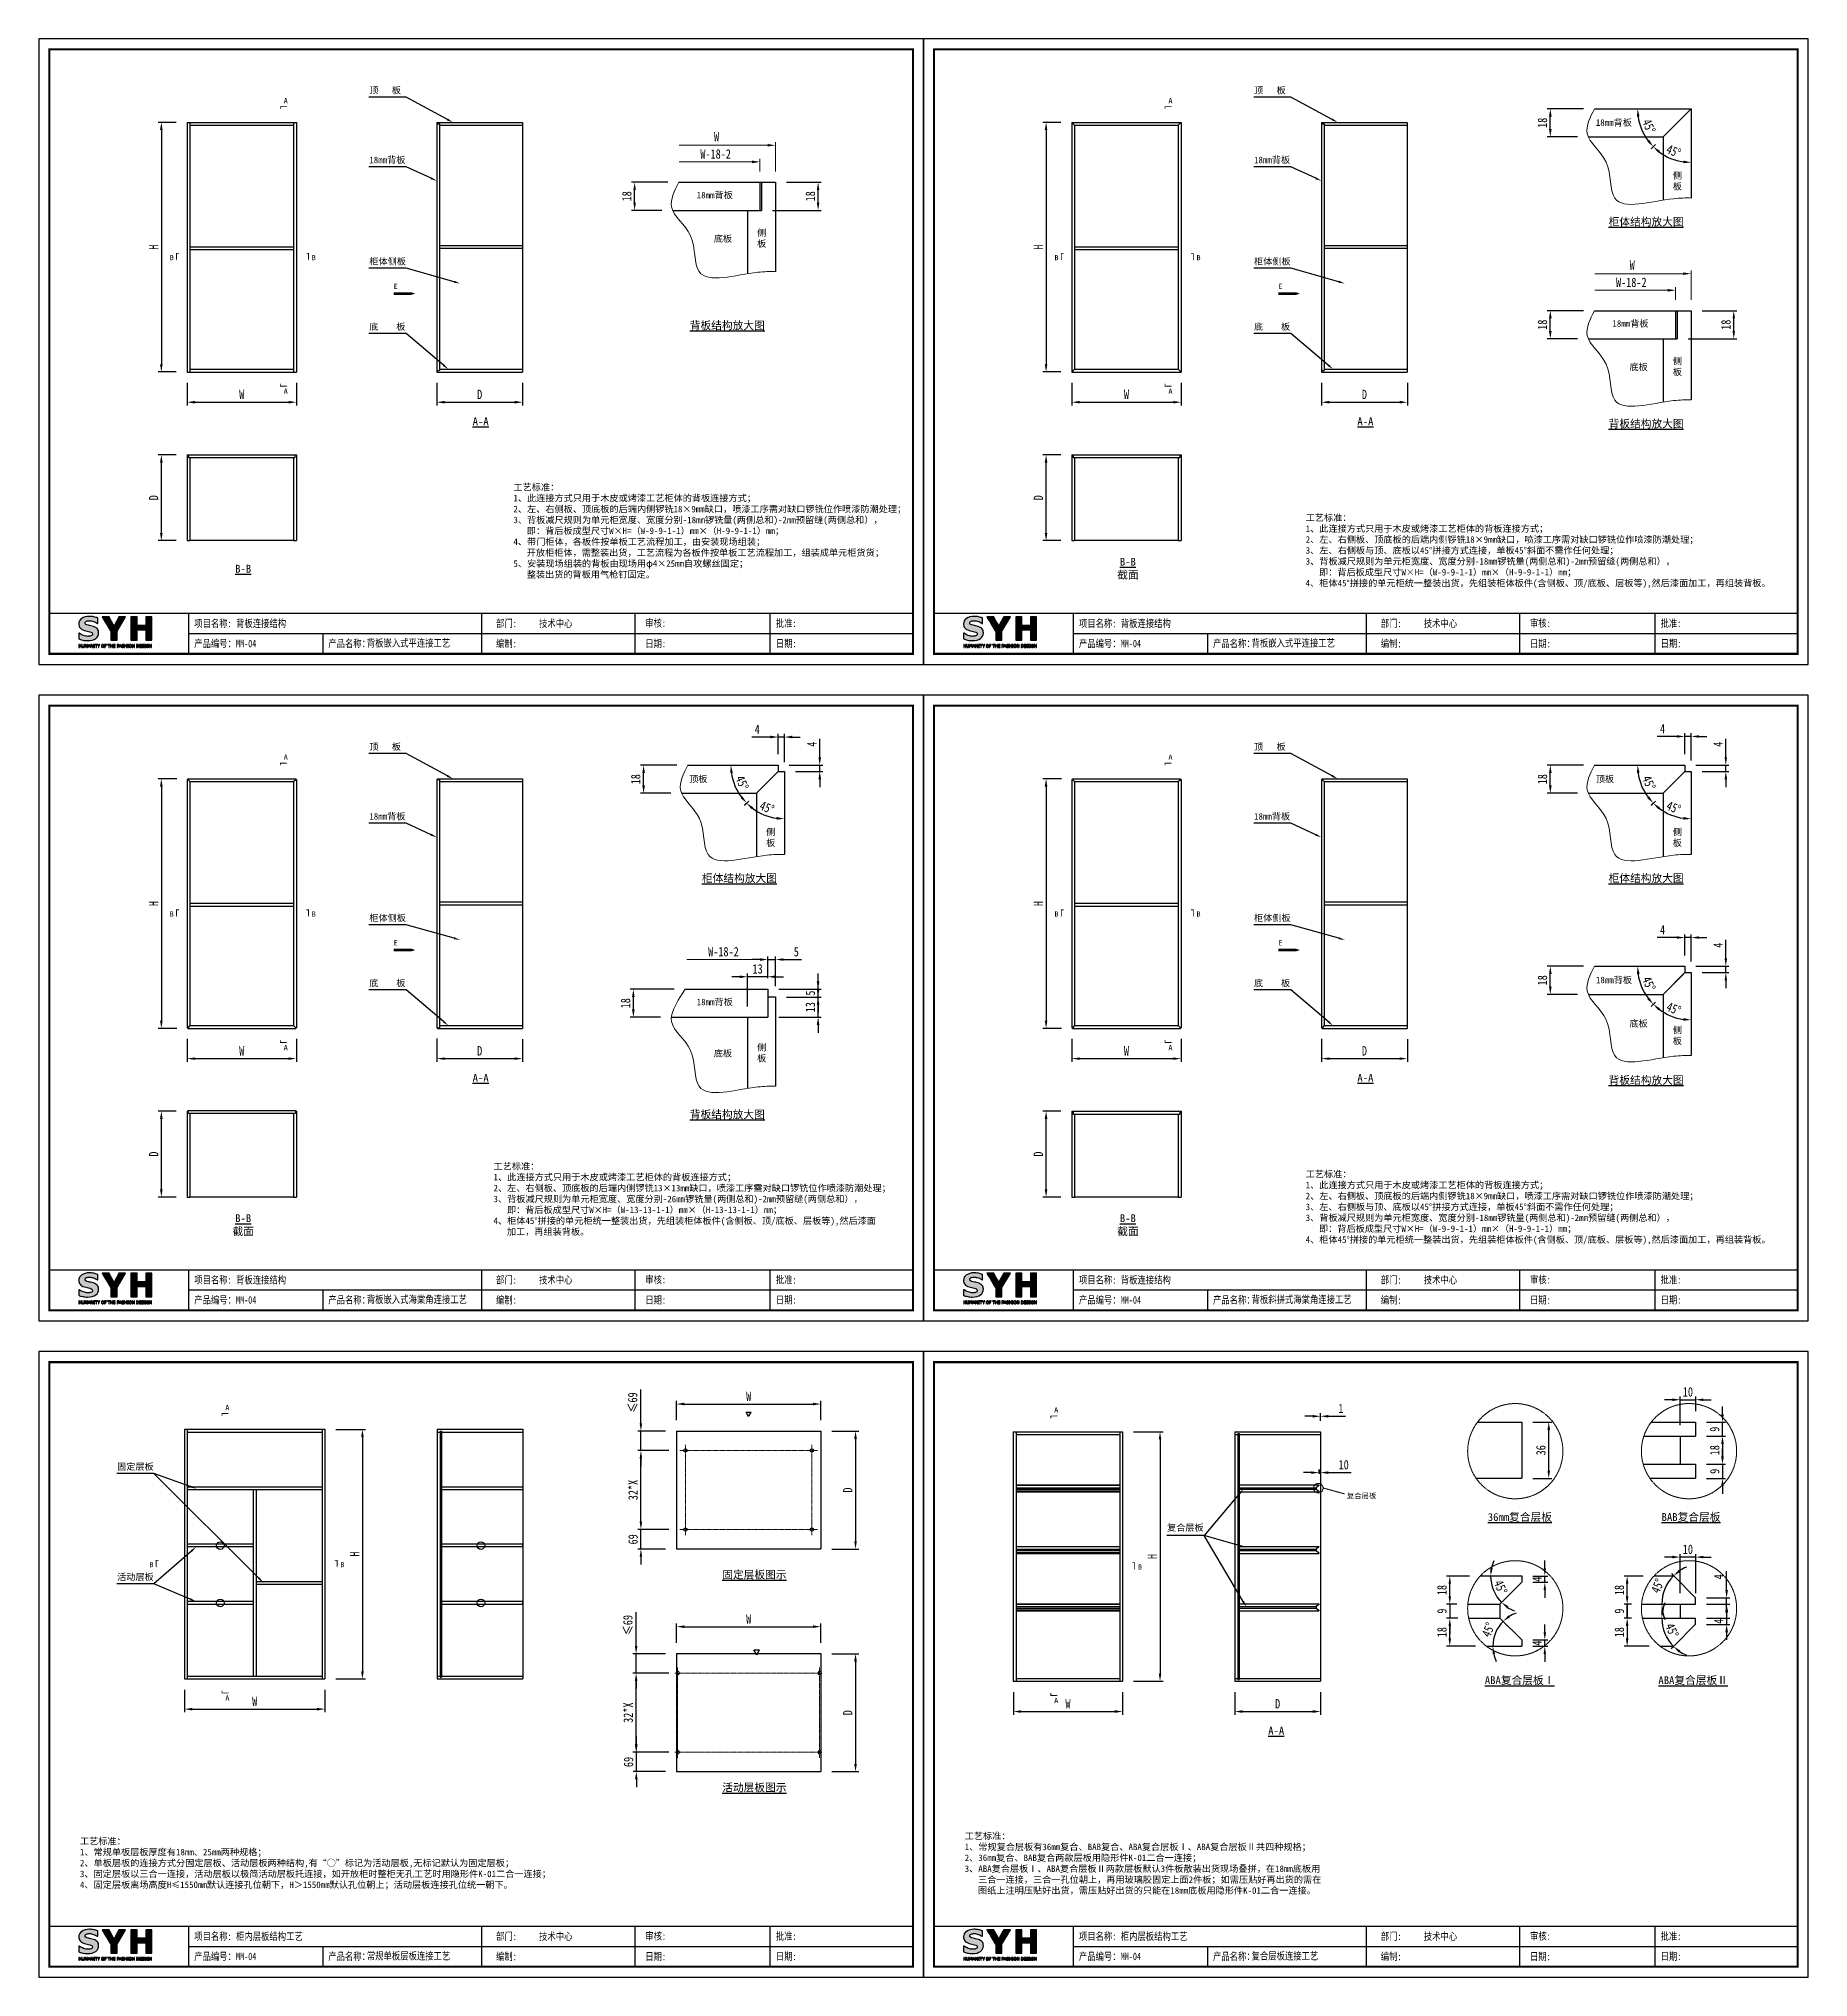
# Model space of a CAD drawing. Header units: millimetres. Extents: x 0 to 1097966, y -63096 to 223085.
# Drawn here: x 337985 to 339119, y -56453 to -55211 of the extents above; entities that cross this region are included whole.
import ezdxf
from ezdxf import colors
from ezdxf.entities.mleader import LeaderData, LeaderLine
from ezdxf.math import Vec2, Vec3

# ---------------------------------------------------------------- set-up
doc = ezdxf.new("R2010")
doc.units = ezdxf.units.MM
doc.linetypes.add('CENTER2', pattern=[1.125, 0.75, -0.125, 0.125, -0.125])
doc.linetypes.add('DASH', pattern=[0.35, 0.25, -0.1])
doc.layers.add('DZ-文字说明', color=1, linetype='Continuous')
doc.layers.add('layer 1', color=7, linetype='Continuous')
doc.styles.add('DZ-宋体2.5', font='', dxfattribs={"width": 0.8, "height": 2.5})
doc.styles.get("Standard").update_dxf_attribs({"font": 'arial.ttf'})
doc.styles.add('TEXT', font='', dxfattribs={"width": 0.8})
doc.styles.add('宋体', font='')
doc.styles.add('尺寸字体', font='', dxfattribs={"width": 0.75})
doc.styles.get('DZ-宋体2.5').set_extended_font_data('SimSun')
doc.styles.get('TEXT').set_extended_font_data('SimSun')
doc.styles.get('宋体').set_extended_font_data('SimSun')
doc.styles.get('尺寸字体').set_extended_font_data('SimHei')
doc.dimstyles.new('副本 (2) (2) ISO-25', dxfattribs={"dimtxt": 18, "dimasz": 13, "dimexe": 6, "dimexo": 12, "dimgap": 6, "dimtad": 1, "dimtxsty": 'TEXT', "dimcen": 2.5, "dimclrd": 5, "dimclre": 5, "dimclrt": 5, "dimadec": 0, "dimazin": 0, "dimtfac": 1, "dimtmove": 0, "dimatfit": 3, "dimldrblk": 'BOXFILLED', "dimfxl": 1.25, "dimarcsym": 0})
doc.dimstyles.new('副本 廖志利标注1', dxfattribs={"dimscale": 20, "dimtxt": 0.3, "dimasz": 0.1, "dimexe": 0.1, "dimexo": 0.2, "dimgap": 0.1, "dimtad": 1, "dimdec": 0, "dimzin": 0, "dimdsep": 46, "dimtxsty": '尺寸字体', "dimblk": 'ARCHTICK', "dimcen": 0.09, "dimclrd": 6, "dimclre": 6, "dimclrt": 2, "dimadec": 0, "dimazin": 0, "dimtfac": 1, "dimtdec": 0, "dimtix": 1, "dimtmove": 1, "dimatfit": 3, "dimldrblk": 'ARCHTICK', "dimfxl": 0.7, "dimfxlon": 1, "dimtolj": 1, "dimtzin": 0, "dimarcsym": 0})

msp = doc.modelspace()

# ---------------------------------------------------------------- texts
at = {"style": 'DZ-宋体2.5', "width": 0.8}
for s, p in [('项目名称:', (338084.813, -55587.745)), ('部门:', (338278.26, -55587.745)), ('审核:', (338373.904, -55587.586)), ('批准:', (338457.6, -55587.665)), ('项目名称:', (338651.813, -55587.745)), ('部门:', (338845.26, -55587.745)), ('审核:', (338940.904, -55587.586)), ('批准:', (339024.6, -55587.665)), ('产品编号：', (338084.813, -55600.62)), ('产品名称：', (338170.757, -55600.611)), ('编制:', (338278.26, -55600.642)), ('日期:', (338373.904, -55600.646)), ('日期:', (338457.6, -55600.59)), ('产品编号：', (338651.813, -55600.62)), ('产品名称：', (338737.757, -55600.611)), ('编制:', (338845.26, -55600.642)), ('日期:', (338940.904, -55600.646)), ('日期:', (339024.6, -55600.59)), ('项目名称:', (338084.813, -56008.486)), ('部门:', (338278.26, -56008.486)), ('审核:', (338373.904, -56008.327)), ('批准:', (338457.6, -56008.406)), ('项目名称:', (338651.813, -56008.486)), ('部门:', (338845.26, -56008.486)), ('审核:', (338940.904, -56008.327)), ('批准:', (339024.6, -56008.406)), ('产品编号：', (338084.813, -56021.361)), ('产品名称：', (338170.757, -56021.352)), ('编制:', (338278.26, -56021.383)), ('日期:', (338373.904, -56021.387)), ('日期:', (338457.6, -56021.33)), ('产品编号：', (338651.813, -56021.361)), ('产品名称：', (338737.757, -56021.352)), ('编制:', (338845.26, -56021.383)), ('日期:', (338940.904, -56021.387)), ('日期:', (339024.6, -56021.33)), ('项目名称:', (338084.813, -56429.226)), ('部门:', (338278.26, -56429.226)), ('审核:', (338373.904, -56429.067)), ('批准:', (338457.6, -56429.147)), ('项目名称:', (338651.813, -56429.226)), ('部门:', (338845.26, -56429.226)), ('审核:', (338940.904, -56429.067)), ('批准:', (339024.6, -56429.147)), ('产品编号：', (338084.813, -56442.102)), ('产品名称：', (338170.757, -56442.093)), ('编制:', (338278.26, -56442.123)), ('日期:', (338373.904, -56442.128)), ('日期:', (338457.6, -56442.071)), ('产品编号：', (338651.813, -56442.102)), ('产品名称：', (338737.757, -56442.093)), ('编制:', (338845.26, -56442.123)), ('日期:', (338940.904, -56442.128)), ('日期:', (339024.6, -56442.071))]:
    msp.add_text(s, height=4.7732, dxfattribs=at).set_placement(p)
at = {"color": 4, "attachment_point": 4, "style": '宋体'}
for s, insert, char_height, width in [('{\\C256;A}', (338142.18, -55250.303), 3.3539, 4.17765), ('顶   板', (338197.055, -55243.886), 4.1923, 31.34167), ('{\\C256;A}', (338709.18, -55250.303), 3.3539, 4.17765), ('顶   板', (338764.055, -55243.886), 4.1923, 31.34167), ('18mm背板', (338197.055, -55288.517), 4.1923, 31.34167), ('18mm背板', (338764.055, -55288.517), 4.1923, 31.34167), ('{\\L\\C256;柜体结构放大图}', (338991.313, -55328.212), 5.03079, 54.39228), ('{\\C256;B}', (338069.158, -55350.901), 3.3539, 4.17765), ('{\\C256;B}', (338160.171, -55350.901), 3.3539, 4.17765), ('{\\C256;B}', (338636.158, -55350.901), 3.3539, 4.17765), ('{\\C256;B}', (338727.171, -55350.901), 3.3539, 4.17765), ('柜体侧板', (338197.055, -55353.606), 4.1923, 31.34167), ('柜体侧板', (338764.055, -55353.606), 4.1923, 31.34167), ('{\\C256;E}', (338212.733, -55369.303), 3.3539, 4.17765), ('{\\C256;E}', (338779.733, -55369.303), 3.3539, 4.17765), ('底    板', (338197.055, -55395.421), 4.1923, 31.34167), ('{\\L\\C256;背板结构放大图}', (338402.464, -55394.65), 5.03079, 54.39228), ('底    板', (338764.055, -55395.421), 4.1923, 31.34167), ('{\\C256;A}', (338142.18, -55436.477), 3.3539, 4.17765), ('{\\C256;A}', (338709.18, -55436.477), 3.3539, 4.17765), ('{\\L\\C256;A-A}', (338263.283, -55455.837), 5.03079, 6.26648), ('{\\L\\C256;A-A}', (338830.283, -55455.837), 5.03079, 6.26648), ('{\\L\\C256;背板结构放大图}', (338991.313, -55457.644), 5.03079, 54.39228), ('\\pi4.1445;{\\L\\C256;B-B}', (338106.927, -55550.315), 5.03079, 18.6579), ('\\pi4.14445;{\\L\\C256;B-B\\P\\pi2.45354;\\l截面}', (338673.927, -55550.315), 5.03079, 18.6579), ('{\\C256;A}', (338142.18, -55671.044), 3.3539, 4.17765), ('顶   板', (338197.055, -55664.627), 4.1923, 31.34167), ('{\\C256;A}', (338709.18, -55671.044), 3.3539, 4.17765), ('顶   板', (338764.055, -55664.627), 4.1923, 31.34167), ('18mm背板', (338197.055, -55709.257), 4.1923, 31.34167), ('18mm背板', (338764.055, -55709.257), 4.1923, 31.34167), ('{\\L\\C256;柜体结构放大图}', (338410.23, -55748.953), 5.03079, 54.39228), ('{\\L\\C256;柜体结构放大图}', (338991.313, -55748.953), 5.03079, 54.39228), ('{\\C256;B}', (338069.158, -55771.641), 3.3539, 4.17765), ('{\\C256;B}', (338160.171, -55771.641), 3.3539, 4.17765), ('柜体侧板', (338197.055, -55774.347), 4.1923, 31.34167), ('{\\C256;B}', (338636.158, -55771.641), 3.3539, 4.17765), ('{\\C256;B}', (338727.171, -55771.641), 3.3539, 4.17765), ('柜体侧板', (338764.055, -55774.347), 4.1923, 31.34167), ('{\\C256;E}', (338212.733, -55790.044), 3.3539, 4.17765), ('{\\C256;E}', (338779.733, -55790.044), 3.3539, 4.17765), ('底    板', (338197.055, -55816.162), 4.1923, 31.34167), ('底    板', (338764.055, -55816.162), 4.1923, 31.34167), ('{\\C256;A}', (338142.18, -55857.218), 3.3539, 4.17765), ('{\\C256;A}', (338709.18, -55857.218), 3.3539, 4.17765), ('{\\L\\C256;A-A}', (338263.283, -55876.578), 5.03079, 6.26648), ('{\\L\\C256;A-A}', (338830.283, -55876.578), 5.03079, 6.26648), ('{\\L\\C256;背板结构放大图}', (338991.313, -55878.384), 5.03079, 54.39228), ('{\\L\\C256;背板结构放大图}', (338402.464, -55900.344), 5.03079, 54.39228), ('\\pi4.14445;{\\L\\C256;B-B\\P\\pi2.45354;\\l截面}', (338106.927, -55971.056), 5.03079, 18.6579), ('\\pi4.14445;{\\L\\C256;B-B\\P\\pi2.45354;\\l截面}', (338673.927, -55971.056), 5.03079, 18.6579), ('{\\C256;A}', (338104.784, -56087.966), 3.3539, 4.17765), ('{\\C256;A}', (338635.947, -56089.502), 3.3539, 4.17765), ('固定层板', (338035.403, -56126.034), 4.1923, 31.34167), ('{\\L\\C256;36mm复合层板}', (338913.865, -56158.428), 5.03079, 54.39228), ('{\\L\\C256;BAB复合层板}', (339025.246, -56158.428), 5.03079, 54.39228), ('复合层板', (338708.285, -56165.144), 4.1923, 31.34167), ('活动层板', (338035.403, -56196.737), 4.1923, 31.34167), ('{\\C256;B}', (338056.087, -56188.563), 3.3539, 4.17765), ('{\\C256;B}', (338178.478, -56188.563), 3.3539, 4.17765), ('{\\L\\C256;固定层板图示}', (338423.241, -56195.367), 5.03079, 54.39228), ('{\\C256;B}', (338689.641, -56190.099), 3.3539, 4.17765), ('{\\L\\C256;ABA复合层板Ⅰ}', (338911.959, -56263.007), 5.03079, 54.39228), ('{\\L\\C256;ABA复合层板Ⅱ}', (339023.175, -56263.007), 5.03079, 54.39228), ('{\\C256;A}', (338104.784, -56274.14), 3.3539, 4.17765), ('{\\C256;A}', (338635.947, -56275.676), 3.3539, 4.17765), ('{\\L\\C256;A-A}', (338773.136, -56295.036), 5.03079, 6.26648), ('{\\L\\C256;活动层板图示}', (338423.241, -56331.8), 5.03079, 54.39228)]:
    msp.add_mtext(s, dxfattribs=dict(at, insert=insert, char_height=char_height, width=width))
at = {"color": 252, "true_color": 0x939598, "width": 31.34167, "attachment_point": 4, "style": '宋体'}
for s, insert, char_height in [('18mm背板', (338983.099, -55264.577), 4.1923), ('侧\\P板', (339032.428, -55302.022), 4.192), ('18mm背板', (338406.887, -55311.083), 4.1923), ('底板', (338417.821, -55339.023), 4.1923), ('侧\\P板', (338445.603, -55338.665), 4.192), ('18mm背板', (338993.711, -55393.372), 4.1923), ('底板', (339004.646, -55421.313), 4.1923), ('侧\\P板', (339032.428, -55420.955), 4.192), ('顶板', (338402.016, -55685.318), 4.1923), ('顶板', (338983.099, -55685.318), 4.1923), ('侧\\P板', (338451.345, -55722.763), 4.192), ('侧\\P板', (339032.428, -55722.763), 4.192), ('18mm背板', (338983.17, -55814.113), 4.1923), ('18mm背板', (338406.887, -55828.234), 4.1923), ('底板', (339004.646, -55842.054), 4.1923), ('侧\\P板', (339032.428, -55849.725), 4.192), ('底板', (338417.821, -55861.175), 4.1923), ('侧\\P板', (338445.603, -55860.817), 4.192)]:
    msp.add_mtext(s, dxfattribs=dict(at, insert=insert, char_height=char_height))
at = {"char_height": 4.19232, "attachment_point": 4, "style": '宋体'}
for s, insert, width in [('\\P工艺标准：{\\H1.41352x; }\\P1、此连接方式只用于木皮或烤漆工艺柜体的背板连接方式；\\P2、左、右侧板、顶底板的后端内侧锣铣18×9mm缺口，喷漆工序需对缺口锣铣位作喷漆防潮处理；{\\H1.45383x; }\\P3、背板减尺规则为单元柜宽度、宽度分别-18mm锣铣量(两侧总和)-2mm预留缝(两侧总和），\\P   即：背后板成型尺寸W×H=（W-9-9-1-1）mm×（H-9-9-1-1）mm；\\P4、带门柜体，各板件按单板工艺流程加工，由安装现场组装；\\P   开放柜柜体，需整装出货，工艺流程为各板件按单板工艺流程加工，组装成单元柜货货；\\P5、安装现场组装的背板由现场用φ4×25mm自攻螺丝固定；\\P   整装出货的背板用气枪钉固定。', (338289.412, -55522.768), 258.13231), ('\\P工艺标准：{\\H1.41352x; }\\P1、此连接方式只用于木皮或烤漆工艺柜体的背板连接方式；\\P2、左、右侧板、顶底板的后端内侧锣铣18×9mm缺口，喷漆工序需对缺口锣铣位作喷漆防潮处理；\\P3、左、右侧板与顶、底板以45°拼接方式连接，单板45°斜面不需作任何处理；{\\H1.45383x; }\\P3、背板减尺规则为单元柜宽度、宽度分别-18mm锣铣量(两侧总和)-2mm预留缝(两侧总和），\\P   即：背后板成型尺寸W×H=（W-9-9-1-1）mm×（H-9-9-1-1）mm；\\P4、柜体45°拼接的单元柜统一整装出货，先组装柜体板件(含侧板、顶/底板、层板等),然后漆面加工，再组装背板。', (338797.146, -55535.628), 307.07844), ('\\P工艺标准：{\\H1.41352x; }\\P1、此连接方式只用于木皮或烤漆工艺柜体的背板连接方式；\\P2、左、右侧板、顶底板的后端内侧锣铣13×13mm缺口，喷漆工序需对缺口锣铣位作喷漆防潮处理；{\\H1.45383x; }\\P3、背板减尺规则为单元柜宽度、宽度分别-26mm锣铣量(两侧总和)-2mm预留缝(两侧总和），\\P   即：背后板成型尺寸W×H=（W-13-13-1-1）mm×（H-13-13-1-1）mm；\\P4、柜体45°拼接的单元柜统一整装出货，先组装柜体板件(含侧板、顶/底板、层板等),然后漆面 \\P   加工，再组装背板。', (338276.657, -55951.07), 258.13231), ('\\P工艺标准：{\\H1.41352x; }\\P1、此连接方式只用于木皮或烤漆工艺柜体的背板连接方式；\\P2、左、右侧板、顶底板的后端内侧锣铣18×9mm缺口，喷漆工序需对缺口锣铣位作喷漆防潮处理；\\P3、左、右侧板与顶、底板以45°拼接方式连接，单板45°斜面不需作任何处理；{\\H1.45383x; }\\P3、背板减尺规则为单元柜宽度、宽度分别-18mm锣铣量(两侧总和)-2mm预留缝(两侧总和），\\P   即：背后板成型尺寸W×H=（W-9-9-1-1）mm×（H-9-9-1-1）mm；\\P4、柜体45°拼接的单元柜统一整装出货，先组装柜体板件(含侧板、顶/底板、层板等),然后漆面加工，再组装背板。', (338797.146, -55956.369), 307.07844), ('\\P工艺标准：{\\H1.41352x; }\\P1、常规单板层板厚度有18mm、25mm两种规格；\\P2、单板层板的连接方式分固定层板、活动层板两种结构,有“○”标记为活动层板,无标记默认为固定层板；{\\H1.45383x; }\\P3、固定层板以三合一连接，活动层板以极简活动层板托连接，如开放柜时整柜无孔工艺时用隐形件K-01二合一连接；\\P4、固定层板离场高度H≤1550mm默认连接孔位朝下，H＞1550mm默认孔位朝上；活动层板连接孔位统一朝下。', (338011.614, -56376.816), 307.85453), ('\\P工艺标准：{\\H1.41352x; }\\P1、常规复合层板有36mm复合、BAB复合、ABA复合层板Ⅰ、ABA复合层板Ⅱ共四种规格；\\P2、36mm复合、BAB复合两款层板用隐形件K-01二合一连接；{\\H1.45383x; }\\P3、ABA复合层板Ⅰ、ABA复合层板Ⅱ两款层板默认3件板散装出货现场叠拼，在18mm底板用\\P   三合一连接，三合一孔位朝上，再用玻璃胶固定上面2件板；如需压贴好再出货的需在\\P   图纸上注明压贴好出货，需压贴好出货的只能在18mm底板用隐形件K-01二合一连接。', (338578.614, -56376.816), 307.85453)]:
    msp.add_mtext(s, dxfattribs=dict(at, insert=insert, width=width))
at = {"color": 251, "linetype": 'DASH', "lineweight": 13, "true_color": 0x636466, "insert": (338823.562, -56144.684), "char_height": 3.35386, "width": 20.86692, "attachment_point": 4, "style": '宋体'}
msp.add_mtext('{\\C256;复合层板}', dxfattribs=at)
at = {"color": 2, "style": 'DZ-宋体2.5', "width": 0.8}
for tag, p in [('背板连接结构', (338111.646, -55587.745)), ('技术中心', (338305.834, -55587.745)), ('背板连接结构', (338678.646, -55587.745)), ('技术中心', (338872.834, -55587.745)), ('MM-04', (338111.646, -55600.603)), ('背板嵌入式平连接工艺', (338195.463, -55600.289)), ('MM-04', (338678.646, -55600.603)), ('背板嵌入式平连接工艺', (338762.463, -55600.289)), ('背板连接结构', (338111.646, -56008.486)), ('技术中心', (338305.834, -56008.486)), ('背板连接结构', (338678.646, -56008.486)), ('技术中心', (338872.834, -56008.486)), ('MM-04', (338111.646, -56021.343)), ('背板嵌入式海棠角连接工艺', (338195.463, -56021.03)), ('MM-04', (338678.646, -56021.343)), ('背板斜拼式海棠角连接工艺', (338762.463, -56021.03)), ('柜内层板结构工艺', (338111.646, -56429.226)), ('技术中心', (338305.834, -56429.226)), ('柜内层板结构工艺', (338678.646, -56429.226)), ('技术中心', (338872.834, -56429.226)), ('MM-04', (338111.646, -56442.084)), ('常规单板层板连接工艺', (338195.463, -56441.77)), ('MM-04', (338678.646, -56442.084)), ('复合层板连接工艺', (338762.463, -56441.77))]:
    msp.add_attdef(tag, p, '', height=4.773, dxfattribs=at)

# ---------------------------------------------------------------- blocks, each defined once
blk = doc.blocks.new('YQ1204162216')
h = blk.add_hatch(color=7)
h.dxf.hatch_style = 1
edge = h.paths.add_edge_path()
edge.add_spline(control_points=[(-1.89543, 0.7628), (-1.89543, 0.7628), (-1.89543, 0.7628), (-1.89543, 0.7628), (-1.89543, 0.7628), (-1.94446, 0.77243), (-1.994, 0.77733), (-2.04425, 0.77733)], knot_values=[0.54054081, 0.54054081, 0.54054081, 0.54054081, 0.55405446, 0.55405446, 0.55405446, 0.55415446, 0.56756784, 0.56756784, 0.56756784, 0.56756784], degree=3, periodic=0)
edge.add_spline(control_points=[(-2.04425, 0.77733), (-2.04425, 0.77733), (-2.04425, 0.77733), (-2.04425, 0.77733), (-2.04425, 0.77733), (-2.14439, 0.77733), (-2.22633, 0.75492), (-2.29005, 0.70993)], knot_values=[0.51351378, 0.51351378, 0.51351378, 0.51351378, 0.52702743, 0.52702743, 0.52702743, 0.52712743, 0.54054081, 0.54054081, 0.54054081, 0.54054081], degree=3, periodic=0)
edge.add_spline(control_points=[(-2.29005, 0.70993), (-2.29005, 0.70993), (-2.29005, 0.70993), (-2.29005, 0.70993), (-2.29005, 0.70993), (-2.35378, 0.66493), (-2.38564, 0.60699), (-2.38564, 0.5359)], knot_values=[0.4864865, 0.4864865, 0.4864865, 0.4864865, 0.50000028, 0.50000028, 0.50000028, 0.50010028, 0.51351378, 0.51351378, 0.51351378, 0.51351378], degree=3, periodic=0)
edge.add_spline(control_points=[(-2.38564, 0.5359), (-2.38564, 0.5359), (-2.38564, 0.5359), (-2.38564, 0.5359), (-2.38564, 0.48286), (-2.37146, 0.43856), (-2.34328, 0.40285)], knot_values=[0.45945947, 0.45945947, 0.45945947, 0.45945947, 0.47297299, 0.47297299, 0.47297299, 0.4864865, 0.4864865, 0.4864865, 0.4864865], degree=3, periodic=0)
edge.add_spline(control_points=[(-2.34328, 0.40285), (-2.34328, 0.40285), (-2.34328, 0.40285), (-2.34328, 0.40285), (-2.31509, 0.36713), (-2.26904, 0.33877), (-2.20479, 0.31794)], knot_values=[0.43243244, 0.43243244, 0.43243244, 0.43243244, 0.44594596, 0.44594596, 0.44594596, 0.45945947, 0.45945947, 0.45945947, 0.45945947], degree=3, periodic=0)
edge.add_spline(control_points=[(-2.20479, 0.31794), (-2.20479, 0.31794), (-2.20479, 0.31794), (-2.20479, 0.31794), (-2.17678, 0.30883), (-2.14667, 0.30113), (-2.1148, 0.29518)], knot_values=[0.40540542, 0.40540542, 0.40540542, 0.40540542, 0.41891893, 0.41891893, 0.41891893, 0.43243244, 0.43243244, 0.43243244, 0.43243244], degree=3, periodic=0)
edge.add_spline(control_points=[(-2.1148, 0.29518), (-2.1148, 0.29518), (-2.1148, 0.29518), (-2.1148, 0.29518), (-2.08276, 0.28922), (-2.05248, 0.28275), (-2.02376, 0.27592)], knot_values=[0.37837839, 0.37837839, 0.37837839, 0.37837839, 0.39189191, 0.39189191, 0.39189191, 0.40540542, 0.40540542, 0.40540542, 0.40540542], degree=3, periodic=0)
edge.add_spline(control_points=[(-2.02376, 0.27592), (-2.02376, 0.27592), (-2.02376, 0.27592), (-2.02376, 0.27592), (-1.99645, 0.26944), (-1.97562, 0.26016), (-1.96144, 0.24808)], knot_values=[0.35135136, 0.35135136, 0.35135136, 0.35135136, 0.36486488, 0.36486488, 0.36486488, 0.37837839, 0.37837839, 0.37837839, 0.37837839], degree=3, periodic=0)
edge.add_spline(control_points=[(-1.96144, 0.24808), (-1.96144, 0.24808), (-1.96144, 0.24808), (-1.96144, 0.24808), (-1.94726, 0.23583), (-1.94025, 0.22147), (-1.94025, 0.20466)], knot_values=[0.32432433, 0.32432433, 0.32432433, 0.32432433, 0.33783785, 0.33783785, 0.33783785, 0.35135136, 0.35135136, 0.35135136, 0.35135136], degree=3, periodic=0)
edge.add_spline(control_points=[(-1.94025, 0.20466), (-1.94025, 0.20466), (-1.94025, 0.20466), (-1.94025, 0.20466), (-1.94025, 0.18663), (-1.94516, 0.1728), (-1.95478, 0.16352)], knot_values=[0.29729731, 0.29729731, 0.29729731, 0.29729731, 0.31081083, 0.31081083, 0.31081083, 0.32432433, 0.32432433, 0.32432433, 0.32432433], degree=3, periodic=0)
edge.add_spline(control_points=[(-1.95478, 0.16352), (-1.95478, 0.16352), (-1.95478, 0.16352), (-1.95478, 0.16352), (-1.96459, 0.15442), (-1.97702, 0.14671), (-1.9919, 0.14041)], knot_values=[0.27027028, 0.27027028, 0.27027028, 0.27027028, 0.2837838, 0.2837838, 0.2837838, 0.29729731, 0.29729731, 0.29729731, 0.29729731], degree=3, periodic=0)
edge.add_spline(control_points=[(-1.9919, 0.14041), (-1.9919, 0.14041), (-1.9919, 0.14041), (-1.9919, 0.14041), (-2.00433, 0.13568), (-2.02009, 0.13218), (-2.03952, 0.13026)], knot_values=[0.24324325, 0.24324325, 0.24324325, 0.24324325, 0.25675677, 0.25675677, 0.25675677, 0.27027028, 0.27027028, 0.27027028, 0.27027028], degree=3, periodic=0)
edge.add_spline(control_points=[(-2.03952, 0.13026), (-2.03952, 0.13026), (-2.03952, 0.13026), (-2.03952, 0.13026), (-2.05913, 0.12815), (-2.07471, 0.1271), (-2.08679, 0.1271)], knot_values=[0.21621623, 0.21621623, 0.21621623, 0.21621623, 0.22972974, 0.22972974, 0.22972974, 0.24324325, 0.24324325, 0.24324325, 0.24324325], degree=3, periodic=0)
edge.add_spline(control_points=[(-2.08679, 0.1271), (-2.08679, 0.1271), (-2.08679, 0.1271), (-2.08679, 0.1271), (-2.13319, 0.1271), (-2.18151, 0.13586), (-2.23193, 0.15319)], knot_values=[0.1891892, 0.1891892, 0.1891892, 0.1891892, 0.20270272, 0.20270272, 0.20270272, 0.21621623, 0.21621623, 0.21621623, 0.21621623], degree=3, periodic=0)
edge.add_spline(control_points=[(-2.23193, 0.15319), (-2.23193, 0.15319), (-2.23193, 0.15319), (-2.23193, 0.15319), (-2.28218, 0.1707), (-2.32769, 0.19556), (-2.36831, 0.22795), (-2.36831, 0.22795), (-2.36831, 0.22795), (-2.36831, 0.22795), (-2.36831, 0.22795)], knot_values=[0.16216189, 0.16216189, 0.16216189, 0.16216189, 0.17567555, 0.17567555, 0.17567555, 0.17577555, 0.17587555, 0.17597555, 0.17607555, 0.1891892, 0.1891892, 0.1891892, 0.1891892], degree=3, periodic=0)
edge.add_spline(control_points=[(-2.36831, 0.22795), (-2.36831, 0.22795), (-2.38985, 0.22795), (-2.38985, 0.22795), (-2.38985, 0.22795), (-2.38985, 0.22795), (-2.38985, 0.22795), (-2.38985, 0.22795)], knot_values=[0.13513486, 0.13513486, 0.13513486, 0.13513486, 0.14864838, 0.14864838, 0.14864838, 0.14874838, 0.16216189, 0.16216189, 0.16216189, 0.16216189], degree=3, periodic=0)
edge.add_spline(control_points=[(-2.38985, 0.22795), (-2.38985, 0.22795), (-2.38985, 0.04517), (-2.38985, 0.04517)], knot_values=[0.10810812, 0.10810812, 0.10810812, 0.10810812, 0.13513486, 0.13513486, 0.13513486, 0.13513486], degree=3, periodic=0)
edge.add_spline(control_points=[(-2.38985, 0.04517), (-2.38985, 0.04517), (-2.38985, 0.04517), (-2.38985, 0.04517), (-2.34888, 0.02819), (-2.30493, 0.01401), (-2.25784, 0.00298)], knot_values=[0.08108109, 0.08108109, 0.08108109, 0.08108109, 0.09459461, 0.09459461, 0.09459461, 0.10810812, 0.10810812, 0.10810812, 0.10810812], degree=3, periodic=0)
edge.add_spline(control_points=[(-2.25784, 0.00298), (-2.25784, 0.00298), (-2.25784, 0.00298), (-2.25784, 0.00298), (-2.21092, -0.00805), (-2.15577, -0.01366), (-2.09257, -0.01366)], knot_values=[0.05405432, 0.05405432, 0.05405432, 0.05405432, 0.06756771, 0.06756771, 0.06756771, 0.08108109, 0.08108109, 0.08108109, 0.08108109], degree=3, periodic=0)
edge.add_spline(control_points=[(-2.09257, -0.01366), (-2.09257, -0.01366), (-2.09257, -0.01366), (-2.09257, -0.01366), (-2.09257, -0.01366), (-1.98332, -0.01366), (-1.89683, 0.0098), (-1.83311, 0.0569)], knot_values=[0.0270273, 0.0270273, 0.0270273, 0.0270273, 0.04054095, 0.04054095, 0.04054095, 0.04064095, 0.05405432, 0.05405432, 0.05405432, 0.05405432], degree=3, periodic=0)
edge.add_spline(control_points=[(-1.83311, 0.0569), (-1.83311, 0.0569), (-1.83311, 0.0569), (-1.83311, 0.0569), (-1.83311, 0.0569), (-1.76938, 0.10382), (-1.73752, 0.16492), (-1.73752, 0.24003)], knot_values=[0, 0, 0, 0, 0.01351378, 0.01351378, 0.01351378, 0.01361378, 0.0270273, 0.0270273, 0.0270273, 0.0270273], degree=3, periodic=0)
edge.add_spline(control_points=[(-1.73752, 0.24003), (-1.73752, 0.29273), (-1.75152, 0.33562), (-1.77936, 0.36853), (-1.77936, 0.36853), (-1.8072, 0.40145), (-1.85027, 0.42753), (-1.90874, 0.44662)], knot_values=[0.91891919, 0.91891919, 0.91891919, 0.91891919, 0.97297323, 0.97297324, 0.97297324, 0.97307324, 1, 1, 1, 1], degree=3, periodic=0)
edge.add_spline(control_points=[(-1.90874, 0.44662), (-1.90874, 0.44662), (-1.90874, 0.44662), (-1.90874, 0.44662), (-1.90874, 0.44662), (-1.9385, 0.45625), (-1.96616, 0.46377), (-1.9919, 0.4692)], knot_values=[0.89189216, 0.89189216, 0.89189216, 0.89189216, 0.90540581, 0.90540581, 0.90540581, 0.90550581, 0.91891919, 0.91891919, 0.91891919, 0.91891919], degree=3, periodic=0)
edge.add_spline(control_points=[(-1.9919, 0.4692), (-1.9919, 0.4692), (-1.9919, 0.4692), (-1.9919, 0.4692), (-1.9919, 0.4692), (-2.00486, 0.47192), (-2.01807, 0.47472), (-2.03155, 0.47756)], knot_values=[0.87837838, 0.87837838, 0.87837838, 0.87837838, 0.88513541, 0.88513541, 0.88513541, 0.88523541, 0.89189216, 0.89189216, 0.89189216, 0.89189216], degree=3, periodic=0)
edge.add_spline(control_points=[(-2.03155, 0.47756), (-2.04504, 0.48041), (-2.05878, 0.48329), (-2.07279, 0.48618), (-2.07279, 0.48618), (-2.1155, 0.49511), (-2.14439, 0.50492), (-2.1598, 0.5156)], knot_values=[0.83783811, 0.83783811, 0.83783811, 0.83783811, 0.85135161, 0.85135162, 0.85135162, 0.85145162, 0.87837838, 0.87837838, 0.87837838, 0.87837838], degree=3, periodic=0)
edge.add_spline(control_points=[(-2.1598, 0.5156), (-2.1598, 0.5156), (-2.1598, 0.5156), (-2.1598, 0.5156), (-2.1598, 0.5156), (-2.1752, 0.52645), (-2.18291, 0.54186), (-2.18291, 0.56199)], knot_values=[0.81081108, 0.81081108, 0.81081108, 0.81081108, 0.82432473, 0.82432473, 0.82432473, 0.82442473, 0.83783811, 0.83783811, 0.83783811, 0.83783811], degree=3, periodic=0)
edge.add_spline(control_points=[(-2.18291, 0.56199), (-2.18291, 0.56199), (-2.18291, 0.56199), (-2.18291, 0.56199), (-2.18291, 0.56199), (-2.18291, 0.5753), (-2.17818, 0.5872), (-2.16855, 0.59753)], knot_values=[0.78378405, 0.78378405, 0.78378405, 0.78378405, 0.7972977, 0.7972977, 0.7972977, 0.7973977, 0.81081108, 0.81081108, 0.81081108, 0.81081108], degree=3, periodic=0)
edge.add_spline(control_points=[(-2.16855, 0.59753), (-2.16855, 0.59753), (-2.16855, 0.59753), (-2.16855, 0.59753), (-2.16855, 0.59753), (-2.15892, 0.60786), (-2.14754, 0.61556), (-2.13424, 0.62082)], knot_values=[0.75675703, 0.75675703, 0.75675703, 0.75675703, 0.77027068, 0.77027068, 0.77027068, 0.77037068, 0.78378405, 0.78378405, 0.78378405, 0.78378405], degree=3, periodic=0)
edge.add_spline(control_points=[(-2.13424, 0.62082), (-2.13424, 0.62082), (-2.13424, 0.62082), (-2.13424, 0.62082), (-2.13424, 0.62082), (-2.11918, 0.62694), (-2.1036, 0.63097), (-2.08732, 0.63325)], knot_values=[0.72973, 0.72973, 0.72973, 0.72973, 0.74324365, 0.74324365, 0.74324365, 0.74334365, 0.75675703, 0.75675703, 0.75675703, 0.75675703], degree=3, periodic=0)
edge.add_spline(control_points=[(-2.08732, 0.63325), (-2.08732, 0.63325), (-2.08732, 0.63325), (-2.08732, 0.63325), (-2.08732, 0.63325), (-2.07926, 0.63439), (-2.07117, 0.63522), (-2.06303, 0.63576)], knot_values=[0.71621622, 0.71621622, 0.71621622, 0.71621622, 0.72297324, 0.72297324, 0.72297324, 0.72307324, 0.72973, 0.72973, 0.72973, 0.72973], degree=3, periodic=0)
edge.add_spline(control_points=[(-2.06303, 0.63576), (-2.05489, 0.63631), (-2.0467, 0.63657), (-2.03847, 0.63657), (-2.03847, 0.63657), (-1.99208, 0.63657), (-1.94656, 0.62834), (-1.90191, 0.61189)], knot_values=[0.67567595, 0.67567595, 0.67567595, 0.67567595, 0.68918945, 0.68918946, 0.68918946, 0.68928946, 0.71621622, 0.71621622, 0.71621622, 0.71621622], degree=3, periodic=0)
edge.add_spline(control_points=[(-1.90191, 0.61189), (-1.90191, 0.61189), (-1.90191, 0.61189), (-1.90191, 0.61189), (-1.90191, 0.61189), (-1.85744, 0.59543), (-1.81963, 0.57495), (-1.78899, 0.55044)], knot_values=[0.64864892, 0.64864892, 0.64864892, 0.64864892, 0.66216257, 0.66216257, 0.66216257, 0.66226257, 0.67567595, 0.67567595, 0.67567595, 0.67567595], degree=3, periodic=0)
edge.add_spline(control_points=[(-1.78899, 0.55044), (-1.78899, 0.55044), (-1.78899, 0.55044), (-1.78899, 0.55044), (-1.78899, 0.55044), (-1.78899, 0.55044), (-1.76798, 0.55044), (-1.76798, 0.55044), (-1.76798, 0.55044), (-1.76798, 0.55044), (-1.76798, 0.55044), (-1.76798, 0.55044)], knot_values=[0.62162135, 0.62162135, 0.62162135, 0.62162135, 0.63513527, 0.63513527, 0.63513527, 0.63523527, 0.63533527, 0.63543527, 0.63553527, 0.63563527, 0.64864892, 0.64864892, 0.64864892, 0.64864892], degree=3, periodic=0)
edge.add_spline(control_points=[(-1.76798, 0.55044), (-1.76798, 0.55044), (-1.76798, 0.72604), (-1.76798, 0.72604)], knot_values=[0.59459486, 0.59459486, 0.59459486, 0.59459486, 0.62162135, 0.62162135, 0.62162135, 0.62162135], degree=3, periodic=0)
edge.add_spline(control_points=[(-1.76798, 0.72604), (-1.76798, 0.72604), (-1.76798, 0.72604), (-1.76798, 0.72604), (-1.76798, 0.72604), (-1.80387, 0.74074), (-1.84624, 0.753), (-1.89543, 0.7628)], knot_values=[0.56756784, 0.56756784, 0.56756784, 0.56756784, 0.58108149, 0.58108149, 0.58108149, 0.58118149, 0.59459486, 0.59459486, 0.59459486, 0.59459486], degree=3, periodic=0)
h = blk.add_hatch(color=7)
h.dxf.hatch_style = 1
edge = h.paths.add_edge_path()
edge.add_spline(control_points=[(-0.99814, 0.52951), (-0.92776, 0.6466), (-0.85738, 0.76368), (-0.85738, 0.76368), (-0.85738, 0.76368), (-1.0743, 0.76368), (-1.0743, 0.76368), (-1.0743, 0.76368), (-1.0743, 0.76368), (-1.23362, 0.46885), (-1.23362, 0.46885), (-1.23362, 0.46885), (-1.23362, 0.46885), (-1.39801, 0.76368), (-1.39801, 0.76368), (-1.39801, 0.76368), (-1.39801, 0.76368), (-1.62211, 0.76368), (-1.62211, 0.76368), (-1.62211, 0.76368), (-1.62211, 0.76368), (-1.33639, 0.28625), (-1.33639, 0.28625)], knot_values=[0.40000001, 0.40000001, 0.40000001, 0.40000001, 0.45000001, 0.45000001, 0.45000001, 0.65, 0.65000001, 0.65000001, 0.65010001, 0.75, 0.75000001, 0.75000001, 0.75010001, 0.85, 0.85000001, 0.85000001, 0.85010001, 0.95, 0.95000001, 0.95000001, 0.95010001, 1.05, 1.05, 1.05, 1.05], degree=3, periodic=0)
edge.add_spline(control_points=[(-1.33639, 0.28625), (-1.33639, 0.28624), (-1.33639, 0), (-1.33639, 0)], knot_values=[0.30000001, 0.30000001, 0.30000001, 0.30000001, 0.399999, 0.399999, 0.399999, 0.399999], degree=3, periodic=0)
edge.add_spline(control_points=[(-1.33639, 0), (-1.33639, 0), (-1.1389, 0), (-1.1389, 0)], knot_values=[0.20000001, 0.20000001, 0.20000001, 0.20000001, 0.299999, 0.299999, 0.299999, 0.299999], degree=3, periodic=0)
edge.add_spline(control_points=[(-1.1389, 0), (-1.1389, 0.00001), (-1.1389, 0.29535), (-1.1389, 0.29535)], knot_values=[0.10000001, 0.10000001, 0.10000001, 0.10000001, 0.199999, 0.199999, 0.199999, 0.199999], degree=3, periodic=0)
edge.add_spline(control_points=[(-1.1389, 0.29535), (-1.1389, 0.29535), (-1.1389, 0.29535), (-1.1389, 0.29535), (-1.1389, 0.29535), (-1.06852, 0.41243), (-0.99814, 0.52951)], knot_values=[0.05, 0.05, 0.05, 0.05, 0.07500001, 0.07500001, 0.07500001, 0.10000001, 0.10000001, 0.10000001, 0.10000001], degree=3, periodic=0)
h = blk.add_hatch(color=7)
h.dxf.hatch_style = 1
edge = h.paths.add_edge_path()
edge.add_spline(control_points=[(0, 0), (0, 0), (0, 0.76368), (0, 0.76368), (0, 0.76368), (0, 0.76368), (-0.19748, 0.76368), (-0.19748, 0.76368), (-0.19748, 0.76368), (-0.19748, 0.76368), (-0.19748, 0.48426), (-0.19748, 0.48426), (-0.19748, 0.48426), (-0.19748, 0.48426), (-0.48635, 0.48426), (-0.48635, 0.48426), (-0.48635, 0.48426), (-0.48635, 0.48426), (-0.48635, 0.76368), (-0.48635, 0.76368), (-0.48635, 0.76368), (-0.48635, 0.76368), (-0.68384, 0.76368), (-0.68384, 0.76368)], knot_values=[0.46153847, 0.46153847, 0.46153847, 0.46153847, 0.61538462, 0.61538463, 0.61538463, 0.61548463, 0.69230769, 0.6923077, 0.6923077, 0.6924077, 0.76923077, 0.76923078, 0.76923078, 0.76933078, 0.84615385, 0.84615386, 0.84615386, 0.84625386, 0.92307692, 0.92307693, 0.92307693, 0.92317693, 1, 1, 1, 1], degree=3, periodic=0)
edge.add_spline(control_points=[(-0.68384, 0.76368), (-0.68384, 0.76368), (-0.68384, 0.76368), (-0.68384, 0.76368), (-0.68384, 0.76368), (-0.68384, 0), (-0.68384, 0), (-0.68384, 0), (-0.68384, 0), (-0.68384, 0), (-0.68384, 0)], knot_values=[0.38461462, 0.38461462, 0.38461462, 0.38461462, 0.42307655, 0.42307655, 0.42307655, 0.42317655, 0.42327655, 0.42337655, 0.42347655, 0.46153847, 0.46153847, 0.46153847, 0.46153847], degree=3, periodic=0)
edge.add_spline(control_points=[(-0.68384, 0), (-0.68384, 0), (-0.48635, 0), (-0.48635, 0)], knot_values=[0.30769232, 0.30769232, 0.30769232, 0.30769232, 0.38461462, 0.38461462, 0.38461462, 0.38461462], degree=3, periodic=0)
edge.add_spline(control_points=[(-0.48635, 0), (-0.48635, 0), (-0.48635, 0), (-0.48635, 0), (-0.48635, 0), (-0.48635, 0.33614), (-0.48635, 0.33614), (-0.48635, 0.33614), (-0.48635, 0.33614), (-0.48635, 0.33614), (-0.48635, 0.33614)], knot_values=[0.23076846, 0.23076846, 0.23076846, 0.23076846, 0.26923039, 0.26923039, 0.26923039, 0.26933039, 0.26943039, 0.26953039, 0.26963039, 0.30769232, 0.30769232, 0.30769232, 0.30769232], degree=3, periodic=0)
edge.add_spline(control_points=[(-0.48635, 0.33614), (-0.48634, 0.33614), (-0.19748, 0.33614), (-0.19748, 0.33614)], knot_values=[0.15384616, 0.15384616, 0.15384616, 0.15384616, 0.23076846, 0.23076846, 0.23076846, 0.23076846], degree=3, periodic=0)
edge.add_spline(control_points=[(-0.19748, 0.33614), (-0.19748, 0.33614), (-0.19748, 0.33614), (-0.19748, 0.33614), (-0.19748, 0.33614), (-0.19748, 0), (-0.19748, 0), (-0.19748, 0), (-0.19748, 0), (-0.19748, 0), (-0.19748, 0)], knot_values=[0.07692231, 0.07692231, 0.07692231, 0.07692231, 0.11538424, 0.11538424, 0.11538424, 0.11548424, 0.11558424, 0.11568424, 0.11578424, 0.15384616, 0.15384616, 0.15384616, 0.15384616], degree=3, periodic=0)
edge.add_spline(control_points=[(-0.19748, 0), (-0.19748, 0), (0, 0), (0, 0)], knot_values=[0, 0, 0, 0, 0.07692231, 0.07692231, 0.07692231, 0.07692231], degree=3, periodic=0)
h = blk.add_hatch(color=7)
h.dxf.hatch_style = 1
edge = h.paths.add_edge_path()
edge.add_spline(control_points=[(-2.38035, -0.13978), (-2.38035, -0.13978), (-2.38035, -0.23245), (-2.38035, -0.23245), (-2.38035, -0.23245), (-2.38035, -0.23245), (-2.38035, -0.23245), (-2.38035, -0.23245)], knot_values=[0.38461462, 0.38461462, 0.38461462, 0.38461462, 0.42307615, 0.42307615, 0.42307615, 0.42317615, 0.46153769, 0.46153769, 0.46153769, 0.46153769], degree=3, periodic=0)
edge.add_spline(control_points=[(-2.38035, -0.23245), (-2.38035, -0.23245), (-2.36802, -0.23245), (-2.36802, -0.23245), (-2.36802, -0.23245), (-2.36802, -0.23245), (-2.36802, -0.23245), (-2.36802, -0.23245)], knot_values=[0.30769154, 0.30769154, 0.30769154, 0.30769154, 0.34615308, 0.34615308, 0.34615308, 0.34625308, 0.38461462, 0.38461462, 0.38461462, 0.38461462], degree=3, periodic=0)
edge.add_spline(control_points=[(-2.36802, -0.23245), (-2.36802, -0.23245), (-2.36802, -0.18707), (-2.36802, -0.18707), (-2.36802, -0.18707), (-2.36802, -0.18707), (-2.36802, -0.18707), (-2.36802, -0.18707)], knot_values=[0.23076846, 0.23076846, 0.23076846, 0.23076846, 0.26923, 0.26923, 0.26923, 0.26933, 0.30769154, 0.30769154, 0.30769154, 0.30769154], degree=3, periodic=0)
edge.add_spline(control_points=[(-2.36802, -0.18707), (-2.36802, -0.18707), (-2.32213, -0.18707), (-2.32213, -0.18707), (-2.32213, -0.18707), (-2.32213, -0.18707), (-2.32213, -0.18707), (-2.32213, -0.18707)], knot_values=[0.15384538, 0.15384538, 0.15384538, 0.15384538, 0.19230692, 0.19230692, 0.19230692, 0.19240692, 0.23076846, 0.23076846, 0.23076846, 0.23076846], degree=3, periodic=0)
edge.add_spline(control_points=[(-2.32213, -0.18707), (-2.32213, -0.18707), (-2.32213, -0.23245), (-2.32213, -0.23245), (-2.32213, -0.23245), (-2.32213, -0.23245), (-2.32213, -0.23245), (-2.32213, -0.23245)], knot_values=[0.07692231, 0.07692231, 0.07692231, 0.07692231, 0.11538385, 0.11538385, 0.11538385, 0.11548385, 0.15384538, 0.15384538, 0.15384538, 0.15384538], degree=3, periodic=0)
edge.add_spline(control_points=[(-2.32213, -0.23245), (-2.32213, -0.23245), (-2.30979, -0.23245), (-2.30979, -0.23245)], knot_values=[0, 0, 0, 0, 0.07692231, 0.07692231, 0.07692231, 0.07692231], degree=3, periodic=0)
edge.add_spline(control_points=[(-2.30979, -0.23245), (-2.30979, -0.23245), (-2.30979, -0.13978), (-2.30979, -0.13978), (-2.30979, -0.13978), (-2.30979, -0.13978), (-2.32213, -0.13978), (-2.32213, -0.13978), (-2.32213, -0.13978), (-2.32213, -0.13978), (-2.32213, -0.17611), (-2.32213, -0.17611), (-2.32213, -0.17611), (-2.32213, -0.17611), (-2.36802, -0.17611), (-2.36802, -0.17611), (-2.36802, -0.17611), (-2.36802, -0.17611), (-2.36802, -0.13978), (-2.36802, -0.13978), (-2.36802, -0.13978), (-2.36802, -0.13978), (-2.38035, -0.13978), (-2.38035, -0.13978), (-2.38035, -0.13978), (-2.38035, -0.13978), (-2.38035, -0.13978), (-2.38035, -0.13978)], knot_values=[0.46153769, 0.46153769, 0.46153769, 0.46153769, 0.61538384, 0.61538385, 0.61538385, 0.61548385, 0.69230691, 0.69230692, 0.69230692, 0.69240692, 0.76922999, 0.76923, 0.76923, 0.76933, 0.84615307, 0.84615308, 0.84615308, 0.84625308, 0.92307614, 0.92307615, 0.92307615, 0.92317615, 0.96153808, 0.96153808, 0.96153808, 0.96163808, 1, 1, 1, 1], degree=3, periodic=0)
edge = h.paths.add_edge_path()
edge.add_spline(control_points=[(-2.28462, -0.19523), (-2.28462, -0.19523), (-2.28462, -0.19523), (-2.28462, -0.19523), (-2.28462, -0.20224), (-2.28388, -0.20814), (-2.28241, -0.21295)], knot_values=[0.30434784, 0.30434784, 0.30434784, 0.30434784, 0.32608697, 0.32608697, 0.32608697, 0.3478261, 0.3478261, 0.3478261, 0.3478261], degree=3, periodic=0)
edge.add_spline(control_points=[(-2.28241, -0.21295), (-2.28241, -0.21295), (-2.28241, -0.21295), (-2.28241, -0.21295), (-2.28095, -0.21776), (-2.27854, -0.22187), (-2.27519, -0.22526)], knot_values=[0.26086958, 0.26086958, 0.26086958, 0.26086958, 0.28260871, 0.28260871, 0.28260871, 0.30434784, 0.30434784, 0.30434784, 0.30434784], degree=3, periodic=0)
edge.add_spline(control_points=[(-2.27519, -0.22526), (-2.27519, -0.22526), (-2.27519, -0.22526), (-2.27519, -0.22526), (-2.27224, -0.22826), (-2.26862, -0.23051), (-2.26432, -0.23206)], knot_values=[0.21739131, 0.21739131, 0.21739131, 0.21739131, 0.23913045, 0.23913045, 0.23913045, 0.26086958, 0.26086958, 0.26086958, 0.26086958], degree=3, periodic=0)
edge.add_spline(control_points=[(-2.26432, -0.23206), (-2.26432, -0.23206), (-2.26432, -0.23206), (-2.26432, -0.23206), (-2.26002, -0.23359), (-2.25497, -0.23436), (-2.24917, -0.23436)], knot_values=[0.17391305, 0.17391305, 0.17391305, 0.17391305, 0.19565219, 0.19565219, 0.19565219, 0.21739131, 0.21739131, 0.21739131, 0.21739131], degree=3, periodic=0)
edge.add_spline(control_points=[(-2.24917, -0.23436), (-2.24917, -0.23436), (-2.24917, -0.23436), (-2.24917, -0.23436), (-2.24351, -0.23436), (-2.23855, -0.23363), (-2.23428, -0.23217)], knot_values=[0.13043479, 0.13043479, 0.13043479, 0.13043479, 0.15217393, 0.15217393, 0.15217393, 0.17391305, 0.17391305, 0.17391305, 0.17391305], degree=3, periodic=0)
edge.add_spline(control_points=[(-2.23428, -0.23217), (-2.23428, -0.23217), (-2.23428, -0.23217), (-2.23428, -0.23217), (-2.23001, -0.23073), (-2.22631, -0.22843), (-2.22311, -0.22526)], knot_values=[0.08695653, 0.08695653, 0.08695653, 0.08695653, 0.10869567, 0.10869567, 0.10869567, 0.13043479, 0.13043479, 0.13043479, 0.13043479], degree=3, periodic=0)
edge.add_spline(control_points=[(-2.22311, -0.22526), (-2.22311, -0.22526), (-2.22311, -0.22526), (-2.22311, -0.22526), (-2.22269, -0.22485), (-2.22229, -0.22442), (-2.2219, -0.22398)], knot_values=[0.08152141, 0.08152141, 0.08152141, 0.08152141, 0.08423898, 0.08423898, 0.08423898, 0.08695653, 0.08695653, 0.08695653, 0.08695653], degree=3, periodic=0)
edge.add_spline(control_points=[(-2.2219, -0.22398), (-2.22151, -0.22354), (-2.22113, -0.22309), (-2.22077, -0.22262)], knot_values=[0.07608674, 0.07608674, 0.07608674, 0.07608674, 0.08152141, 0.08152141, 0.08152141, 0.08152141], degree=3, periodic=0)
edge.add_spline(control_points=[(-2.22077, -0.22262), (-2.22041, -0.22215), (-2.22007, -0.22167), (-2.21974, -0.22118)], knot_values=[0.07065207, 0.07065207, 0.07065207, 0.07065207, 0.07608674, 0.07608674, 0.07608674, 0.07608674], degree=3, periodic=0)
edge.add_spline(control_points=[(-2.21974, -0.22118), (-2.2194, -0.22069), (-2.21909, -0.22018), (-2.21879, -0.21966)], knot_values=[0.06521739, 0.06521739, 0.06521739, 0.06521739, 0.07065207, 0.07065207, 0.07065207, 0.07065207], degree=3, periodic=0)
edge.add_spline(control_points=[(-2.21879, -0.21966), (-2.21849, -0.21914), (-2.2182, -0.21861), (-2.21793, -0.21806)], knot_values=[0.05978272, 0.05978272, 0.05978272, 0.05978272, 0.06521739, 0.06521739, 0.06521739, 0.06521739], degree=3, periodic=0)
edge.add_spline(control_points=[(-2.21793, -0.21806), (-2.21766, -0.21752), (-2.2174, -0.21696), (-2.21716, -0.21639)], knot_values=[0.05434804, 0.05434804, 0.05434804, 0.05434804, 0.05978272, 0.05978272, 0.05978272, 0.05978272], degree=3, periodic=0)
edge.add_spline(control_points=[(-2.21716, -0.21639), (-2.21692, -0.21581), (-2.21669, -0.21523), (-2.21648, -0.21463)], knot_values=[0.04891337, 0.04891337, 0.04891337, 0.04891337, 0.05434804, 0.05434804, 0.05434804, 0.05434804], degree=3, periodic=0)
edge.add_spline(control_points=[(-2.21648, -0.21463), (-2.21627, -0.21403), (-2.21607, -0.21342), (-2.21589, -0.2128), (-2.21589, -0.2128), (-2.21442, -0.2078), (-2.21368, -0.20194), (-2.21368, -0.19523)], knot_values=[0, 0, 0, 0, 0.0054351, 0.00543511, 0.00543511, 0.00553511, 0.04891337, 0.04891337, 0.04891337, 0.04891337], degree=3, periodic=0)
edge.add_spline(control_points=[(-2.21368, -0.19523), (-2.21368, -0.19523), (-2.21368, -0.13978), (-2.21368, -0.13978), (-2.21368, -0.13978), (-2.21368, -0.13978), (-2.22601, -0.13978), (-2.22601, -0.13978), (-2.22601, -0.13978), (-2.22601, -0.13978), (-2.22601, -0.19608), (-2.22601, -0.19608), (-2.22601, -0.19608), (-2.22601, -0.19721), (-2.22603, -0.19829), (-2.22607, -0.19932)], knot_values=[0.81521717, 0.81521717, 0.81521717, 0.81521717, 0.90217195, 0.90217196, 0.90217196, 0.90227196, 0.94565021, 0.94565022, 0.94565022, 0.94575022, 0.98912847, 0.98912848, 0.98912848, 0.98922848, 0.99999826, 0.99999826, 0.99999826, 0.99999826], degree=3, periodic=0)
edge.add_spline(control_points=[(-2.22658, -0.20498), (-2.22671, -0.20583), (-2.22686, -0.20664), (-2.22703, -0.2074), (-2.22703, -0.2074), (-2.2272, -0.20817), (-2.2274, -0.20891), (-2.22763, -0.20963)], knot_values=[0.77173891, 0.77173891, 0.77173891, 0.77173891, 0.78260869, 0.7826087, 0.7826087, 0.7827087, 0.79347848, 0.79347848, 0.79347848, 0.79347848], degree=3, periodic=0)
edge.add_spline(control_points=[(-2.22934, -0.21368), (-2.22968, -0.21431), (-2.23006, -0.21492), (-2.23046, -0.21551), (-2.23046, -0.21551), (-2.23069, -0.21585), (-2.23093, -0.21618), (-2.23119, -0.21651)], knot_values=[0.73369533, 0.73369533, 0.73369533, 0.73369533, 0.7445651, 0.74456511, 0.74456511, 0.74466511, 0.75000022, 0.75000022, 0.75000022, 0.75000022], degree=3, periodic=0)
edge.add_spline(control_points=[(-2.23677, -0.2211), (-2.23714, -0.22129), (-2.23751, -0.22146), (-2.2379, -0.22163), (-2.2379, -0.22163), (-2.23829, -0.2218), (-2.23869, -0.22195), (-2.2391, -0.2221)], knot_values=[0.69021707, 0.69021707, 0.69021707, 0.69021707, 0.69565216, 0.69565217, 0.69565217, 0.69575217, 0.70108728, 0.70108728, 0.70108728, 0.70108728], degree=3, periodic=0)
edge.add_spline(control_points=[(-2.24167, -0.22286), (-2.24302, -0.22317), (-2.24446, -0.2234), (-2.24599, -0.22352)], knot_values=[0.6630437, 0.6630437, 0.6630437, 0.6630437, 0.67934772, 0.67934772, 0.67934772, 0.67934772], degree=3, periodic=0)
edge.add_spline(control_points=[(-2.25234, -0.22352), (-2.25336, -0.22344), (-2.25433, -0.22331), (-2.25527, -0.22314)], knot_values=[0.63043478, 0.63043478, 0.63043478, 0.63043478, 0.64130413, 0.64130413, 0.64130413, 0.64130413], degree=3, periodic=0)
edge.add_spline(control_points=[(-2.26264, -0.22045), (-2.26299, -0.22023), (-2.26332, -0.22001), (-2.26365, -0.21978)], knot_values=[0.5923912, 0.5923912, 0.5923912, 0.5923912, 0.59782587, 0.59782587, 0.59782587, 0.59782587], degree=3, periodic=0)
edge.add_spline(control_points=[(-2.26713, -0.21649), (-2.26737, -0.21617), (-2.26761, -0.21585), (-2.26784, -0.21551), (-2.26784, -0.21551), (-2.26824, -0.21492), (-2.26862, -0.21431), (-2.26896, -0.21369)], knot_values=[0.55434761, 0.55434761, 0.55434761, 0.55434761, 0.55978271, 0.55978272, 0.55978272, 0.55988272, 0.5706525, 0.5706525, 0.5706525, 0.5706525], degree=3, periodic=0)
edge.add_spline(control_points=[(-2.27067, -0.20974), (-2.2709, -0.20905), (-2.2711, -0.20834), (-2.27127, -0.20761), (-2.27127, -0.20761), (-2.27195, -0.20472), (-2.27228, -0.20077), (-2.27228, -0.19576), (-2.27228, -0.19576), (-2.27228, -0.19576), (-2.27228, -0.19576), (-2.27228, -0.19576)], knot_values=[0.47826043, 0.47826043, 0.47826043, 0.47826043, 0.48913021, 0.48913022, 0.48913022, 0.48923022, 0.51086957, 0.51086957, 0.51086957, 0.51096957, 0.53260891, 0.53260891, 0.53260891, 0.53260891], degree=3, periodic=0)
edge.add_spline(control_points=[(-2.27228, -0.19576), (-2.27228, -0.19576), (-2.27228, -0.13978), (-2.27228, -0.13978), (-2.27228, -0.13978), (-2.27228, -0.13978), (-2.27228, -0.13978), (-2.27228, -0.13978)], knot_values=[0.43478217, 0.43478217, 0.43478217, 0.43478217, 0.4565213, 0.4565213, 0.4565213, 0.4566213, 0.47826043, 0.47826043, 0.47826043, 0.47826043], degree=3, periodic=0)
edge.add_spline(control_points=[(-2.27228, -0.13978), (-2.27228, -0.13978), (-2.28462, -0.13978), (-2.28462, -0.13978), (-2.28462, -0.13978), (-2.28462, -0.13978), (-2.28462, -0.13978), (-2.28462, -0.13978)], knot_values=[0.39130391, 0.39130391, 0.39130391, 0.39130391, 0.41304304, 0.41304304, 0.41304304, 0.41314304, 0.43478217, 0.43478217, 0.43478217, 0.43478217], degree=3, periodic=0)
edge.add_spline(control_points=[(-2.28462, -0.13978), (-2.28462, -0.13978), (-2.28462, -0.19523), (-2.28462, -0.19523)], knot_values=[0.3478261, 0.3478261, 0.3478261, 0.3478261, 0.39130391, 0.39130391, 0.39130391, 0.39130391], degree=3, periodic=0)
edge = h.paths.add_edge_path()
edge.add_spline(control_points=[(-2.17713, -0.23245), (-2.17713, -0.23245), (-2.17713, -0.15261), (-2.17713, -0.15261), (-2.17713, -0.15261), (-2.17713, -0.15261), (-2.17713, -0.15261), (-2.17713, -0.15261)], knot_values=[0.35714214, 0.35714214, 0.35714214, 0.35714214, 0.39285643, 0.39285643, 0.39285643, 0.39295643, 0.42857071, 0.42857071, 0.42857071, 0.42857071], degree=3, periodic=0)
edge.add_spline(control_points=[(-2.17713, -0.15261), (-2.17713, -0.15261), (-2.15164, -0.20695), (-2.15164, -0.20695), (-2.15164, -0.20695), (-2.15164, -0.20695), (-2.15164, -0.20695), (-2.15164, -0.20695)], knot_values=[0.28571357, 0.28571357, 0.28571357, 0.28571357, 0.32142786, 0.32142786, 0.32142786, 0.32152786, 0.35714214, 0.35714214, 0.35714214, 0.35714214], degree=3, periodic=0)
edge.add_spline(control_points=[(-2.15164, -0.20695), (-2.15164, -0.20695), (-2.14433, -0.20695), (-2.14433, -0.20695), (-2.14433, -0.20695), (-2.14433, -0.20695), (-2.14433, -0.20695), (-2.14433, -0.20695)], knot_values=[0.214285, 0.214285, 0.214285, 0.214285, 0.24999929, 0.24999929, 0.24999929, 0.25009929, 0.28571357, 0.28571357, 0.28571357, 0.28571357], degree=3, periodic=0)
edge.add_spline(control_points=[(-2.14433, -0.20695), (-2.14433, -0.20695), (-2.11865, -0.15261), (-2.11865, -0.15261), (-2.11865, -0.15261), (-2.11865, -0.15261), (-2.11865, -0.15261), (-2.11865, -0.15261)], knot_values=[0.14285643, 0.14285643, 0.14285643, 0.14285643, 0.17857071, 0.17857071, 0.17857071, 0.17867071, 0.214285, 0.214285, 0.214285, 0.214285], degree=3, periodic=0)
edge.add_spline(control_points=[(-2.11865, -0.15261), (-2.11865, -0.15261), (-2.11865, -0.23245), (-2.11865, -0.23245), (-2.11865, -0.23245), (-2.11865, -0.23245), (-2.11865, -0.23245), (-2.11865, -0.23245)], knot_values=[0.07142786, 0.07142786, 0.07142786, 0.07142786, 0.10714214, 0.10714214, 0.10714214, 0.10724214, 0.14285643, 0.14285643, 0.14285643, 0.14285643], degree=3, periodic=0)
edge.add_spline(control_points=[(-2.11865, -0.23245), (-2.11865, -0.23245), (-2.10632, -0.23245), (-2.10632, -0.23245)], knot_values=[0, 0, 0, 0, 0.07142786, 0.07142786, 0.07142786, 0.07142786], degree=3, periodic=0)
edge.add_spline(control_points=[(-2.10632, -0.23245), (-2.10632, -0.23245), (-2.10632, -0.13978), (-2.10632, -0.13978), (-2.10632, -0.13978), (-2.10632, -0.13978), (-2.12342, -0.13978), (-2.12342, -0.13978), (-2.12342, -0.13978), (-2.12342, -0.13978), (-2.14723, -0.19138), (-2.14723, -0.19138), (-2.14723, -0.19138), (-2.14723, -0.19138), (-2.17185, -0.13978), (-2.17185, -0.13978), (-2.17185, -0.13978), (-2.17185, -0.13978), (-2.18857, -0.13978), (-2.18857, -0.13978), (-2.18857, -0.13978), (-2.18857, -0.13978), (-2.18857, -0.23245), (-2.18857, -0.23245), (-2.18857, -0.23245), (-2.18857, -0.23245), (-2.17713, -0.23245), (-2.17713, -0.23245), (-2.17713, -0.23245), (-2.17713, -0.23245), (-2.17713, -0.23245), (-2.17713, -0.23245)], knot_values=[0.42857071, 0.42857071, 0.42857071, 0.42857071, 0.57142785, 0.57142786, 0.57142786, 0.57152786, 0.64285642, 0.64285643, 0.64285643, 0.64295643, 0.71428499, 0.714285, 0.714285, 0.714385, 0.78571356, 0.78571357, 0.78571357, 0.78581357, 0.85714213, 0.85714214, 0.85714214, 0.85724214, 0.9285707, 0.92857071, 0.92857071, 0.92867071, 0.96428536, 0.96428536, 0.96428536, 0.96438536, 1, 1, 1, 1], degree=3, periodic=0)
h = blk.add_hatch(color=7)
h.dxf.hatch_style = 1
edge = h.paths.add_edge_path()
edge.add_spline(control_points=[(-2.00698, -0.23245), (-2.00698, -0.23245), (-2.04061, -0.13978), (-2.04061, -0.13978)], knot_values=[0.77778178, 0.77778178, 0.77778178, 0.77778178, 0.999996, 0.999996, 0.999996, 0.999996], degree=3, periodic=0)
edge.add_spline(control_points=[(-2.04061, -0.13978), (-2.04061, -0.13978), (-2.05701, -0.13978), (-2.05701, -0.13978)], knot_values=[0.66666867, 0.66666867, 0.66666867, 0.66666867, 0.77777578, 0.77777578, 0.77777578, 0.77777578], degree=3, periodic=0)
edge.add_spline(control_points=[(-2.05701, -0.13978), (-2.05701, -0.13978), (-2.09064, -0.23245), (-2.09064, -0.23245)], knot_values=[0.55555756, 0.55555756, 0.55555756, 0.55555756, 0.66666467, 0.66666467, 0.66666467, 0.66666467], degree=3, periodic=0)
edge.add_spline(control_points=[(-2.09064, -0.23245), (-2.09064, -0.23245), (-2.0782, -0.23245), (-2.0782, -0.23245)], knot_values=[0.44444845, 0.44444845, 0.44444845, 0.44444845, 0.55555356, 0.55555356, 0.55555356, 0.55555356], degree=3, periodic=0)
edge.add_spline(control_points=[(-2.0782, -0.23245), (-2.0782, -0.23245), (-2.06917, -0.2067), (-2.06917, -0.2067)], knot_values=[0.33333534, 0.33333534, 0.33333534, 0.33333534, 0.44444045, 0.44444045, 0.44444045, 0.44444045], degree=3, periodic=0)
edge.add_spline(control_points=[(-2.06917, -0.2067), (-2.06917, -0.2067), (-2.02913, -0.2067), (-2.02913, -0.2067)], knot_values=[0.22222423, 0.22222423, 0.22222423, 0.22222423, 0.33333133, 0.33333133, 0.33333133, 0.33333133], degree=3, periodic=0)
edge.add_spline(control_points=[(-2.02913, -0.2067), (-2.02913, -0.2067), (-2.0201, -0.23245), (-2.0201, -0.23245)], knot_values=[0.11111511, 0.11111511, 0.11111511, 0.11111511, 0.22222022, 0.22222022, 0.22222022, 0.22222022], degree=3, periodic=0)
edge.add_spline(control_points=[(-2.0201, -0.23245), (-2.0201, -0.23245), (-2.00698, -0.23245), (-2.00698, -0.23245)], knot_values=[0.000002, 0.000002, 0.000002, 0.000002, 0.11110711, 0.11110711, 0.11110711, 0.11110711], degree=3, periodic=0)
edge = h.paths.add_edge_path(flags=16)
edge.add_spline(control_points=[(-2.03301, -0.19599), (-2.03301, -0.19599), (-2.06536, -0.19599), (-2.06536, -0.19599), (-2.06536, -0.19599), (-2.06536, -0.19599), (-2.04915, -0.15062), (-2.04915, -0.15062)], knot_values=[0.25000001, 0.25000001, 0.25000001, 0.25000001, 0.7499925, 0.74999251, 0.74999251, 0.75009251, 0.9999925, 0.9999925, 0.9999925, 0.9999925], degree=3, periodic=0)
edge.add_spline(control_points=[(-2.04915, -0.15062), (-2.04915, -0.15062), (-2.03301, -0.19599), (-2.03301, -0.19599)], knot_values=[0.0000025, 0.0000025, 0.0000025, 0.0000025, 0.2499975, 0.2499975, 0.2499975, 0.2499975], degree=3, periodic=0)
h = blk.add_hatch(color=7)
h.dxf.hatch_style = 1
edge = h.paths.add_edge_path()
edge.add_spline(control_points=[(-1.69414, -0.13978), (-1.69414, -0.13978), (-1.7072, -0.13978), (-1.7072, -0.13978), (-1.7072, -0.13978), (-1.7072, -0.13978), (-1.73279, -0.18123), (-1.73279, -0.18123), (-1.73279, -0.18123), (-1.73279, -0.18123), (-1.75811, -0.13978), (-1.75811, -0.13978), (-1.75811, -0.13978), (-1.75811, -0.13978), (-1.7717, -0.13978), (-1.7717, -0.13978), (-1.7717, -0.13978), (-1.7717, -0.13978), (-1.73902, -0.19312), (-1.73902, -0.19312)], knot_values=[0.40000001, 0.40000001, 0.40000001, 0.40000001, 0.599994, 0.59999401, 0.59999401, 0.60009401, 0.699994, 0.69999401, 0.69999401, 0.70009401, 0.799994, 0.79999401, 0.79999401, 0.80009401, 0.899994, 0.89999401, 0.89999401, 0.90009401, 0.999994, 0.999994, 0.999994, 0.999994], degree=3, periodic=0)
edge.add_spline(control_points=[(-1.73902, -0.19312), (-1.73902, -0.19312), (-1.73902, -0.23245), (-1.73902, -0.23245), (-1.73902, -0.23245), (-1.73902, -0.23245), (-1.73902, -0.23245), (-1.73902, -0.23245)], knot_values=[0.299999, 0.299999, 0.299999, 0.299999, 0.349999, 0.349999, 0.349999, 0.350099, 0.399999, 0.399999, 0.399999, 0.399999], degree=3, periodic=0)
edge.add_spline(control_points=[(-1.73902, -0.23245), (-1.73902, -0.23245), (-1.72669, -0.23245), (-1.72669, -0.23245)], knot_values=[0.20000001, 0.20000001, 0.20000001, 0.20000001, 0.299999, 0.299999, 0.299999, 0.299999], degree=3, periodic=0)
edge.add_spline(control_points=[(-1.72669, -0.23245), (-1.72669, -0.23245), (-1.72669, -0.19181), (-1.72669, -0.19181)], knot_values=[0.10000001, 0.10000001, 0.10000001, 0.10000001, 0.199999, 0.199999, 0.199999, 0.199999], degree=3, periodic=0)
edge.add_spline(control_points=[(-1.72669, -0.19181), (-1.72669, -0.19181), (-1.69414, -0.13978), (-1.69414, -0.13978)], knot_values=[0.000001, 0.000001, 0.000001, 0.000001, 0.099999, 0.099999, 0.099999, 0.099999], degree=3, periodic=0)
edge = h.paths.add_edge_path()
edge.add_spline(control_points=[(-1.77356, -0.15075), (-1.77356, -0.15075), (-1.77356, -0.13978), (-1.77356, -0.13978), (-1.77356, -0.13978), (-1.77356, -0.13978), (-1.852, -0.13978), (-1.852, -0.13978), (-1.852, -0.13978), (-1.852, -0.13978), (-1.852, -0.15075), (-1.852, -0.15075), (-1.852, -0.15075), (-1.852, -0.15075), (-1.81895, -0.15075), (-1.81895, -0.15075)], knot_values=[0.44444445, 0.44444445, 0.44444445, 0.44444445, 0.66666111, 0.66666112, 0.66666112, 0.66676112, 0.77777222, 0.77777223, 0.77777223, 0.77787223, 0.88888333, 0.88888334, 0.88888334, 0.88898334, 0.99999444, 0.99999444, 0.99999444, 0.99999444], degree=3, periodic=0)
edge.add_spline(control_points=[(-1.81895, -0.15075), (-1.81895, -0.15075), (-1.81895, -0.23245), (-1.81895, -0.23245), (-1.81895, -0.23245), (-1.81895, -0.23245), (-1.81895, -0.23245), (-1.81895, -0.23245)], knot_values=[0.33333222, 0.33333222, 0.33333222, 0.33333222, 0.38888778, 0.38888778, 0.38888778, 0.38898778, 0.44444333, 0.44444333, 0.44444333, 0.44444333], degree=3, periodic=0)
edge.add_spline(control_points=[(-1.81895, -0.23245), (-1.81895, -0.23245), (-1.80662, -0.23245), (-1.80662, -0.23245)], knot_values=[0.22222223, 0.22222223, 0.22222223, 0.22222223, 0.33333222, 0.33333222, 0.33333222, 0.33333222], degree=3, periodic=0)
edge.add_spline(control_points=[(-1.80662, -0.23245), (-1.80662, -0.23245), (-1.80662, -0.15075), (-1.80662, -0.15075)], knot_values=[0.11111112, 0.11111112, 0.11111112, 0.11111112, 0.22222111, 0.22222111, 0.22222111, 0.22222111], degree=3, periodic=0)
edge.add_spline(control_points=[(-1.80662, -0.15075), (-1.80662, -0.15075), (-1.77356, -0.15075), (-1.77356, -0.15075)], knot_values=[0.00000111, 0.00000111, 0.00000111, 0.00000111, 0.11111, 0.11111, 0.11111, 0.11111], degree=3, periodic=0)
edge = h.paths.add_edge_path()
edge.add_spline(control_points=[(-1.86209, -0.23245), (-1.86209, -0.23245), (-1.86209, -0.22301), (-1.86209, -0.22301), (-1.86209, -0.22301), (-1.86209, -0.22301), (-1.87417, -0.22301), (-1.87417, -0.22301), (-1.87417, -0.22301), (-1.87417, -0.22301), (-1.87417, -0.14921), (-1.87417, -0.14921), (-1.87417, -0.14921), (-1.87417, -0.14921), (-1.86209, -0.14921), (-1.86209, -0.14921), (-1.86209, -0.14921), (-1.86209, -0.14921), (-1.86209, -0.13978), (-1.86209, -0.13978), (-1.86209, -0.13978), (-1.86209, -0.13978), (-1.89858, -0.13978), (-1.89858, -0.13978), (-1.89858, -0.13978), (-1.89858, -0.13978), (-1.89858, -0.13978), (-1.89858, -0.13978)], knot_values=[0.46153769, 0.46153769, 0.46153769, 0.46153769, 0.61537845, 0.61537846, 0.61537846, 0.61547846, 0.69230153, 0.69230154, 0.69230154, 0.69240154, 0.76922461, 0.76922462, 0.76922462, 0.76932462, 0.84614768, 0.84614769, 0.84614769, 0.84624769, 0.92307076, 0.92307077, 0.92307077, 0.92317077, 0.96153269, 0.96153269, 0.96153269, 0.96163269, 0.99999462, 0.99999462, 0.99999462, 0.99999462], degree=3, periodic=0)
edge.add_spline(control_points=[(-1.89858, -0.13978), (-1.89858, -0.13978), (-1.89858, -0.14921), (-1.89858, -0.14921), (-1.89858, -0.14921), (-1.89858, -0.14921), (-1.89858, -0.14921), (-1.89858, -0.14921)], knot_values=[0.38461462, 0.38461462, 0.38461462, 0.38461462, 0.42307615, 0.42307615, 0.42307615, 0.42317615, 0.46153769, 0.46153769, 0.46153769, 0.46153769], degree=3, periodic=0)
edge.add_spline(control_points=[(-1.89858, -0.14921), (-1.89858, -0.14921), (-1.8865, -0.14921), (-1.8865, -0.14921), (-1.8865, -0.14921), (-1.8865, -0.14921), (-1.8865, -0.14921), (-1.8865, -0.14921)], knot_values=[0.30769154, 0.30769154, 0.30769154, 0.30769154, 0.34615308, 0.34615308, 0.34615308, 0.34625308, 0.38461462, 0.38461462, 0.38461462, 0.38461462], degree=3, periodic=0)
edge.add_spline(control_points=[(-1.8865, -0.14921), (-1.8865, -0.14921), (-1.8865, -0.22301), (-1.8865, -0.22301), (-1.8865, -0.22301), (-1.8865, -0.22301), (-1.8865, -0.22301), (-1.8865, -0.22301)], knot_values=[0.23076846, 0.23076846, 0.23076846, 0.23076846, 0.26923, 0.26923, 0.26923, 0.26933, 0.30769154, 0.30769154, 0.30769154, 0.30769154], degree=3, periodic=0)
edge.add_spline(control_points=[(-1.8865, -0.22301), (-1.8865, -0.22301), (-1.89858, -0.22301), (-1.89858, -0.22301), (-1.89858, -0.22301), (-1.89858, -0.22301), (-1.89858, -0.22301), (-1.89858, -0.22301)], knot_values=[0.15384538, 0.15384538, 0.15384538, 0.15384538, 0.19230692, 0.19230692, 0.19230692, 0.19240692, 0.23076846, 0.23076846, 0.23076846, 0.23076846], degree=3, periodic=0)
edge.add_spline(control_points=[(-1.89858, -0.22301), (-1.89858, -0.22301), (-1.89858, -0.23245), (-1.89858, -0.23245), (-1.89858, -0.23245), (-1.89858, -0.23245), (-1.89858, -0.23245), (-1.89858, -0.23245)], knot_values=[0.07692231, 0.07692231, 0.07692231, 0.07692231, 0.11538385, 0.11538385, 0.11538385, 0.11548385, 0.15384538, 0.15384538, 0.15384538, 0.15384538], degree=3, periodic=0)
edge.add_spline(control_points=[(-1.89858, -0.23245), (-1.89858, -0.23245), (-1.86209, -0.23245), (-1.86209, -0.23245)], knot_values=[0.00000077, 0.00000077, 0.00000077, 0.00000077, 0.07692231, 0.07692231, 0.07692231, 0.07692231], degree=3, periodic=0)
edge = h.paths.add_edge_path()
edge.add_spline(control_points=[(-1.99133, -0.13978), (-1.99133, -0.13978), (-1.99133, -0.23245), (-1.99133, -0.23245), (-1.99133, -0.23245), (-1.99133, -0.23245), (-1.99133, -0.23245), (-1.99133, -0.23245)], knot_values=[0.36363545, 0.36363545, 0.36363545, 0.36363545, 0.40909, 0.40909, 0.40909, 0.40919, 0.45454455, 0.45454455, 0.45454455, 0.45454455], degree=3, periodic=0)
edge.add_spline(control_points=[(-1.99133, -0.23245), (-1.99133, -0.23245), (-1.97989, -0.23245), (-1.97989, -0.23245), (-1.97989, -0.23245), (-1.97989, -0.23245), (-1.97989, -0.23245), (-1.97989, -0.23245)], knot_values=[0.27272636, 0.27272636, 0.27272636, 0.27272636, 0.31818091, 0.31818091, 0.31818091, 0.31828091, 0.36363545, 0.36363545, 0.36363545, 0.36363545], degree=3, periodic=0)
edge.add_spline(control_points=[(-1.97989, -0.23245), (-1.97989, -0.23245), (-1.97989, -0.14956), (-1.97989, -0.14956), (-1.97989, -0.14956), (-1.97989, -0.14956), (-1.97989, -0.14956), (-1.97989, -0.14956)], knot_values=[0.18181727, 0.18181727, 0.18181727, 0.18181727, 0.22727182, 0.22727182, 0.22727182, 0.22737182, 0.27272636, 0.27272636, 0.27272636, 0.27272636], degree=3, periodic=0)
edge.add_spline(control_points=[(-1.97989, -0.14956), (-1.97989, -0.14956), (-1.93606, -0.23245), (-1.93606, -0.23245), (-1.93606, -0.23245), (-1.93606, -0.23245), (-1.93606, -0.23245), (-1.93606, -0.23245)], knot_values=[0.09090818, 0.09090818, 0.09090818, 0.09090818, 0.13636273, 0.13636273, 0.13636273, 0.13646273, 0.18181727, 0.18181727, 0.18181727, 0.18181727], degree=3, periodic=0)
edge.add_spline(control_points=[(-1.93606, -0.23245), (-1.93606, -0.23245), (-1.9209, -0.23245), (-1.9209, -0.23245)], knot_values=[0, 0, 0, 0, 0.09090818, 0.09090818, 0.09090818, 0.09090818], degree=3, periodic=0)
edge.add_spline(control_points=[(-1.9209, -0.23245), (-1.9209, -0.23245), (-1.9209, -0.13978), (-1.9209, -0.13978), (-1.9209, -0.13978), (-1.9209, -0.13978), (-1.93234, -0.13978), (-1.93234, -0.13978), (-1.93234, -0.13978), (-1.93234, -0.13978), (-1.93234, -0.21545), (-1.93234, -0.21545), (-1.93234, -0.21545), (-1.93234, -0.21545), (-1.97232, -0.13978), (-1.97232, -0.13978), (-1.97232, -0.13978), (-1.97232, -0.13978), (-1.99133, -0.13978), (-1.99133, -0.13978), (-1.99133, -0.13978), (-1.99133, -0.13978), (-1.99133, -0.13978), (-1.99133, -0.13978)], knot_values=[0.45454455, 0.45454455, 0.45454455, 0.45454455, 0.63636272, 0.63636273, 0.63636273, 0.63646273, 0.72727181, 0.72727182, 0.72727182, 0.72737182, 0.8181809, 0.81818091, 0.81818091, 0.81828091, 0.90908999, 0.90909, 0.90909, 0.90919, 0.954545, 0.954545, 0.954545, 0.954645, 1, 1, 1, 1], degree=3, periodic=0)
edge = h.paths.add_edge_path()
edge.add_spline(control_points=[(-1.63779, -0.22174), (-1.63779, -0.22174), (-1.63779, -0.22174), (-1.63779, -0.22174), (-1.63409, -0.22584), (-1.62956, -0.22896), (-1.62426, -0.23113)], knot_values=[0.41176472, 0.41176472, 0.41176472, 0.41176472, 0.44117649, 0.44117649, 0.44117649, 0.47058825, 0.47058825, 0.47058825, 0.47058825], degree=3, periodic=0)
edge.add_spline(control_points=[(-1.62426, -0.23113), (-1.62426, -0.23113), (-1.62426, -0.23113), (-1.62426, -0.23113), (-1.61894, -0.23327), (-1.61303, -0.23436), (-1.60652, -0.23436)], knot_values=[0.35294119, 0.35294119, 0.35294119, 0.35294119, 0.38235296, 0.38235296, 0.38235296, 0.41176472, 0.41176472, 0.41176472, 0.41176472], degree=3, periodic=0)
edge.add_spline(control_points=[(-1.60652, -0.23436), (-1.60652, -0.23436), (-1.60652, -0.23436), (-1.60652, -0.23436), (-1.59987, -0.23436), (-1.59396, -0.23329), (-1.58875, -0.23119)], knot_values=[0.29411766, 0.29411766, 0.29411766, 0.29411766, 0.32352943, 0.32352943, 0.32352943, 0.35294119, 0.35294119, 0.35294119, 0.35294119], degree=3, periodic=0)
edge.add_spline(control_points=[(-1.58875, -0.23119), (-1.58875, -0.23119), (-1.58875, -0.23119), (-1.58875, -0.23119), (-1.58356, -0.22907), (-1.57906, -0.22592), (-1.57525, -0.22174)], knot_values=[0.23529413, 0.23529413, 0.23529413, 0.23529413, 0.2647059, 0.2647059, 0.2647059, 0.29411766, 0.29411766, 0.29411766, 0.29411766], degree=3, periodic=0)
edge.add_spline(control_points=[(-1.57525, -0.22174), (-1.57525, -0.22174), (-1.57525, -0.22174), (-1.57525, -0.22174), (-1.57158, -0.2177), (-1.56872, -0.21267), (-1.56667, -0.20664)], knot_values=[0.1764706, 0.1764706, 0.1764706, 0.1764706, 0.20588237, 0.20588237, 0.20588237, 0.23529413, 0.23529413, 0.23529413, 0.23529413], degree=3, periodic=0)
edge.add_spline(control_points=[(-1.56667, -0.20664), (-1.56667, -0.20664), (-1.56667, -0.20664), (-1.56667, -0.20664), (-1.56461, -0.2006), (-1.56359, -0.19378), (-1.56359, -0.18614)], knot_values=[0.11764707, 0.11764707, 0.11764707, 0.11764707, 0.14705884, 0.14705884, 0.14705884, 0.1764706, 0.1764706, 0.1764706, 0.1764706], degree=3, periodic=0)
edge.add_spline(control_points=[(-1.56359, -0.18614), (-1.56359, -0.18614), (-1.56359, -0.18614), (-1.56359, -0.18614), (-1.56359, -0.18423), (-1.56365, -0.18238), (-1.56378, -0.18057)], knot_values=[0.10294088, 0.10294088, 0.10294088, 0.10294088, 0.11029398, 0.11029398, 0.11029398, 0.11764707, 0.11764707, 0.11764707, 0.11764707], degree=3, periodic=0)
edge.add_spline(control_points=[(-1.56378, -0.18057), (-1.5639, -0.17876), (-1.56409, -0.17701), (-1.56434, -0.1753)], knot_values=[0.08823529, 0.08823529, 0.08823529, 0.08823529, 0.10294088, 0.10294088, 0.10294088, 0.10294088], degree=3, periodic=0)
edge.add_spline(control_points=[(-1.56434, -0.1753), (-1.56459, -0.1736), (-1.56491, -0.17194), (-1.56528, -0.17034)], knot_values=[0.07352971, 0.07352971, 0.07352971, 0.07352971, 0.08823529, 0.08823529, 0.08823529, 0.08823529], degree=3, periodic=0)
edge.add_spline(control_points=[(-1.56528, -0.17034), (-1.56566, -0.16874), (-1.5661, -0.16718), (-1.5666, -0.16568), (-1.5666, -0.16568), (-1.56861, -0.15967), (-1.5715, -0.15459), (-1.57525, -0.15045)], knot_values=[0, 0, 0, 0, 0.01470617, 0.01470618, 0.01470618, 0.01480618, 0.07352971, 0.07352971, 0.07352971, 0.07352971], degree=3, periodic=0)
edge.add_spline(control_points=[(-1.57525, -0.15045), (-1.57893, -0.14641), (-1.58343, -0.14331), (-1.5887, -0.14114), (-1.5887, -0.14114), (-1.58936, -0.14087), (-1.59003, -0.14061), (-1.5907, -0.14037)], knot_values=[0.87499956, 0.87499956, 0.87499956, 0.87499956, 0.99264661, 0.99264662, 0.99264662, 0.99274662, 1, 1, 1, 1], degree=3, periodic=0)
edge.add_spline(control_points=[(-1.5907, -0.14037), (-1.59138, -0.14013), (-1.59207, -0.13991), (-1.59277, -0.13971)], knot_values=[0.86764676, 0.86764676, 0.86764676, 0.86764676, 0.87499956, 0.87499956, 0.87499956, 0.87499956], degree=3, periodic=0)
edge.add_spline(control_points=[(-1.59277, -0.13971), (-1.59347, -0.1395), (-1.59419, -0.13931), (-1.59491, -0.13914)], knot_values=[0.86029397, 0.86029397, 0.86029397, 0.86029397, 0.86764676, 0.86764676, 0.86764676, 0.86764676], degree=3, periodic=0)
edge.add_spline(control_points=[(-1.59491, -0.13914), (-1.59563, -0.13897), (-1.59636, -0.13882), (-1.5971, -0.13868)], knot_values=[0.85294118, 0.85294118, 0.85294118, 0.85294118, 0.86029397, 0.86029397, 0.86029397, 0.86029397], degree=3, periodic=0)
edge.add_spline(control_points=[(-1.5971, -0.13868), (-1.59859, -0.13841), (-1.60012, -0.13821), (-1.60169, -0.13807)], knot_values=[0.83823559, 0.83823559, 0.83823559, 0.83823559, 0.85294118, 0.85294118, 0.85294118, 0.85294118], degree=3, periodic=0)
edge.add_spline(control_points=[(-1.60169, -0.13807), (-1.60326, -0.13794), (-1.60487, -0.13787), (-1.60652, -0.13787), (-1.60652, -0.13787), (-1.60812, -0.13787), (-1.60968, -0.13794), (-1.61121, -0.13807)], knot_values=[0.80882324, 0.80882324, 0.80882324, 0.80882324, 0.8235294, 0.82352941, 0.82352941, 0.82362941, 0.83823559, 0.83823559, 0.83823559, 0.83823559], degree=3, periodic=0)
edge.add_spline(control_points=[(-1.61121, -0.13807), (-1.61275, -0.13821), (-1.61425, -0.13841), (-1.61572, -0.13868)], knot_values=[0.79411765, 0.79411765, 0.79411765, 0.79411765, 0.80882324, 0.80882324, 0.80882324, 0.80882324], degree=3, periodic=0)
edge.add_spline(control_points=[(-1.61572, -0.13868), (-1.6172, -0.13895), (-1.61864, -0.13928), (-1.62005, -0.13969)], knot_values=[0.77941206, 0.77941206, 0.77941206, 0.77941206, 0.79411765, 0.79411765, 0.79411765, 0.79411765], degree=3, periodic=0)
edge.add_spline(control_points=[(-1.62005, -0.13969), (-1.62146, -0.14009), (-1.62285, -0.14056), (-1.6242, -0.1411), (-1.6242, -0.1411), (-1.62487, -0.14137), (-1.62553, -0.14166), (-1.62618, -0.14196)], knot_values=[0.7573525, 0.7573525, 0.7573525, 0.7573525, 0.77205867, 0.77205868, 0.77205868, 0.77215868, 0.77941206, 0.77941206, 0.77941206, 0.77941206], degree=3, periodic=0)
edge.add_spline(control_points=[(-1.62618, -0.14196), (-1.62682, -0.14226), (-1.62746, -0.14257), (-1.62807, -0.1429)], knot_values=[0.74999971, 0.74999971, 0.74999971, 0.74999971, 0.7573525, 0.7573525, 0.7573525, 0.7573525], degree=3, periodic=0)
edge.add_spline(control_points=[(-1.62807, -0.1429), (-1.62869, -0.14323), (-1.6293, -0.14358), (-1.62989, -0.14394)], knot_values=[0.74264691, 0.74264691, 0.74264691, 0.74264691, 0.74999971, 0.74999971, 0.74999971, 0.74999971], degree=3, periodic=0)
edge.add_spline(control_points=[(-1.62989, -0.14394), (-1.63048, -0.1443), (-1.63106, -0.14467), (-1.63163, -0.14506)], knot_values=[0.73529412, 0.73529412, 0.73529412, 0.73529412, 0.74264691, 0.74264691, 0.74264691, 0.74264691], degree=3, periodic=0)
edge.add_spline(control_points=[(-1.63163, -0.14506), (-1.63219, -0.14545), (-1.63274, -0.14585), (-1.63328, -0.14627)], knot_values=[0.72794132, 0.72794132, 0.72794132, 0.72794132, 0.73529412, 0.73529412, 0.73529412, 0.73529412], degree=3, periodic=0)
edge.add_spline(control_points=[(-1.63328, -0.14627), (-1.63381, -0.14669), (-1.63434, -0.14712), (-1.63485, -0.14757)], knot_values=[0.72058853, 0.72058853, 0.72058853, 0.72058853, 0.72794132, 0.72794132, 0.72794132, 0.72794132], degree=3, periodic=0)
edge.add_spline(control_points=[(-1.63485, -0.14757), (-1.63535, -0.14802), (-1.63585, -0.14849), (-1.63633, -0.14897)], knot_values=[0.71323574, 0.71323574, 0.71323574, 0.71323574, 0.72058853, 0.72058853, 0.72058853, 0.72058853], degree=3, periodic=0)
edge.add_spline(control_points=[(-1.63633, -0.14897), (-1.63681, -0.14945), (-1.63728, -0.14994), (-1.63773, -0.15045), (-1.63773, -0.15045), (-1.63821, -0.15098), (-1.63867, -0.15153), (-1.63912, -0.15209)], knot_values=[0.69852897, 0.69852897, 0.69852897, 0.69852897, 0.70588234, 0.70588235, 0.70588235, 0.70598235, 0.71323574, 0.71323574, 0.71323574, 0.71323574], degree=3, periodic=0)
edge.add_spline(control_points=[(-1.63912, -0.15209), (-1.63957, -0.15265), (-1.64, -0.15323), (-1.64042, -0.15381)], knot_values=[0.69117618, 0.69117618, 0.69117618, 0.69117618, 0.69852897, 0.69852897, 0.69852897, 0.69852897], degree=3, periodic=0)
edge.add_spline(control_points=[(-1.64042, -0.15381), (-1.64084, -0.1544), (-1.64125, -0.155), (-1.64164, -0.15561)], knot_values=[0.68382338, 0.68382338, 0.68382338, 0.68382338, 0.69117618, 0.69117618, 0.69117618, 0.69117618], degree=3, periodic=0)
edge.add_spline(control_points=[(-1.64164, -0.15561), (-1.64203, -0.15623), (-1.64241, -0.15685), (-1.64277, -0.1575)], knot_values=[0.67647059, 0.67647059, 0.67647059, 0.67647059, 0.68382338, 0.68382338, 0.68382338, 0.68382338], degree=3, periodic=0)
edge.add_spline(control_points=[(-1.64277, -0.1575), (-1.64313, -0.15814), (-1.64348, -0.15879), (-1.64381, -0.15946)], knot_values=[0.66911779, 0.66911779, 0.66911779, 0.66911779, 0.67647059, 0.67647059, 0.67647059, 0.67647059], degree=3, periodic=0)
edge.add_spline(control_points=[(-1.64381, -0.15946), (-1.64448, -0.16079), (-1.64509, -0.16218), (-1.64564, -0.16362)], knot_values=[0.65441221, 0.65441221, 0.65441221, 0.65441221, 0.66911779, 0.66911779, 0.66911779, 0.66911779], degree=3, periodic=0)
edge.add_spline(control_points=[(-1.64564, -0.16362), (-1.64591, -0.16435), (-1.64617, -0.16508), (-1.64642, -0.16583), (-1.64642, -0.16583), (-1.64692, -0.16733), (-1.64736, -0.16887), (-1.64773, -0.17047)], knot_values=[0.63235265, 0.63235265, 0.63235265, 0.63235265, 0.63970602, 0.63970603, 0.63970603, 0.63980603, 0.65441221, 0.65441221, 0.65441221, 0.65441221], degree=3, periodic=0)
edge.add_spline(control_points=[(-1.64773, -0.17047), (-1.64811, -0.17206), (-1.64842, -0.17371), (-1.64867, -0.1754)], knot_values=[0.61764706, 0.61764706, 0.61764706, 0.61764706, 0.63235265, 0.63235265, 0.63235265, 0.63235265], degree=3, periodic=0)
edge.add_spline(control_points=[(-1.64867, -0.1754), (-1.64891, -0.17709), (-1.6491, -0.17883), (-1.64922, -0.18062)], knot_values=[0.60294147, 0.60294147, 0.60294147, 0.60294147, 0.61764706, 0.61764706, 0.61764706, 0.61764706], degree=3, periodic=0)
edge.add_spline(control_points=[(-1.64922, -0.18062), (-1.64935, -0.18241), (-1.64941, -0.18425), (-1.64941, -0.18614), (-1.64941, -0.18614), (-1.64941, -0.18806), (-1.64935, -0.18993), (-1.64922, -0.19174)], knot_values=[0.57352912, 0.57352912, 0.57352912, 0.57352912, 0.58823528, 0.58823529, 0.58823529, 0.58833529, 0.60294147, 0.60294147, 0.60294147, 0.60294147], degree=3, periodic=0)
edge.add_spline(control_points=[(-1.64922, -0.19174), (-1.64897, -0.19536), (-1.64848, -0.19878), (-1.64772, -0.20197)], knot_values=[0.54411794, 0.54411794, 0.54411794, 0.54411794, 0.57352912, 0.57352912, 0.57352912, 0.57352912], degree=3, periodic=0)
edge.add_spline(control_points=[(-1.64772, -0.20197), (-1.64735, -0.20357), (-1.64691, -0.20512), (-1.6464, -0.20661), (-1.6464, -0.20661), (-1.64439, -0.21258), (-1.64153, -0.21762), (-1.63779, -0.22174)], knot_values=[0.47058825, 0.47058825, 0.47058825, 0.47058825, 0.48529441, 0.48529442, 0.48529442, 0.48539442, 0.54411794, 0.54411794, 0.54411794, 0.54411794], degree=3, periodic=0)
edge = h.paths.add_edge_path(flags=16)
edge.add_spline(control_points=[(-1.62735, -0.21516), (-1.6277, -0.21478), (-1.62805, -0.21439), (-1.62839, -0.21399), (-1.62839, -0.21399), (-1.63384, -0.20755), (-1.63657, -0.19826), (-1.63657, -0.18614)], knot_values=[0.44444445, 0.44444445, 0.44444445, 0.44444445, 0.45138986, 0.45138987, 0.45138987, 0.45148987, 0.56250097, 0.56250097, 0.56250097, 0.56250097], degree=3, periodic=0)
edge.add_spline(control_points=[(-1.63657, -0.18614), (-1.63657, -0.18614), (-1.63657, -0.18614), (-1.63657, -0.18614), (-1.63657, -0.17413), (-1.6339, -0.16487), (-1.62853, -0.15835)], knot_values=[0.33333334, 0.33333334, 0.33333334, 0.33333334, 0.3888889, 0.3888889, 0.3888889, 0.44444445, 0.44444445, 0.44444445, 0.44444445], degree=3, periodic=0)
edge.add_spline(control_points=[(-1.62853, -0.15835), (-1.62853, -0.15835), (-1.62853, -0.15835), (-1.62853, -0.15835), (-1.6232, -0.15183), (-1.61585, -0.14858), (-1.60646, -0.14858)], knot_values=[0.22222223, 0.22222223, 0.22222223, 0.22222223, 0.27777779, 0.27777779, 0.27777779, 0.33333334, 0.33333334, 0.33333334, 0.33333334], degree=3, periodic=0)
edge.add_spline(control_points=[(-1.60646, -0.14858), (-1.60646, -0.14858), (-1.60646, -0.14858), (-1.60646, -0.14858), (-1.59718, -0.14858), (-1.58984, -0.15183), (-1.58449, -0.15835)], knot_values=[0.11111112, 0.11111112, 0.11111112, 0.11111112, 0.16666668, 0.16666668, 0.16666668, 0.22222223, 0.22222223, 0.22222223, 0.22222223], degree=3, periodic=0)
edge.add_spline(control_points=[(-1.58449, -0.15835), (-1.58449, -0.15835), (-1.58449, -0.15835), (-1.58449, -0.15835), (-1.57913, -0.16487), (-1.57644, -0.17413), (-1.57644, -0.18614)], knot_values=[0, 0, 0, 0, 0.05555557, 0.05555557, 0.05555557, 0.11111112, 0.11111112, 0.11111112, 0.11111112], degree=3, periodic=0)
edge.add_spline(control_points=[(-1.57644, -0.18614), (-1.57644, -0.19826), (-1.57915, -0.20755), (-1.58457, -0.21399), (-1.58457, -0.21399), (-1.58491, -0.21439), (-1.58526, -0.21478), (-1.58561, -0.21516)], knot_values=[0.77083236, 0.77083236, 0.77083236, 0.77083236, 0.99305457, 0.99305458, 0.99305458, 0.99315458, 1, 1, 1, 1], degree=3, periodic=0)
edge.add_spline(control_points=[(-1.589, -0.21821), (-1.5894, -0.21851), (-1.5898, -0.2188), (-1.59022, -0.21908)], knot_values=[0.74305514, 0.74305514, 0.74305514, 0.74305514, 0.74999944, 0.74999944, 0.74999944, 0.74999944], degree=3, periodic=0)
edge.add_spline(control_points=[(-1.59695, -0.22229), (-1.59743, -0.22244), (-1.59792, -0.22258), (-1.59842, -0.2227)], knot_values=[0.70138931, 0.70138931, 0.70138931, 0.70138931, 0.70833361, 0.70833361, 0.70833361, 0.70833361], degree=3, periodic=0)
edge.add_spline(control_points=[(-1.60311, -0.2235), (-1.6042, -0.2236), (-1.60531, -0.22365), (-1.60646, -0.22365), (-1.60646, -0.22365), (-1.60761, -0.22365), (-1.60872, -0.2236), (-1.60981, -0.2235)], knot_values=[0.65277694, 0.65277694, 0.65277694, 0.65277694, 0.66666666, 0.66666667, 0.66666667, 0.66676667, 0.68055639, 0.68055639, 0.68055639, 0.68055639], degree=3, periodic=0)
edge.add_spline(control_points=[(-1.61299, -0.22304), (-1.6135, -0.22294), (-1.61401, -0.22283), (-1.61451, -0.2227)], knot_values=[0.63194403, 0.63194403, 0.63194403, 0.63194403, 0.63888833, 0.63888833, 0.63888833, 0.63888833], degree=3, periodic=0)
edge.add_spline(control_points=[(-1.62147, -0.21987), (-1.6219, -0.21962), (-1.62232, -0.21936), (-1.62274, -0.21908)], knot_values=[0.59027819, 0.59027819, 0.59027819, 0.59027819, 0.5972225, 0.5972225, 0.5972225, 0.5972225], degree=3, periodic=0)
edge = h.paths.add_edge_path()
edge.add_spline(control_points=[(-1.48342, -0.15075), (-1.48342, -0.15075), (-1.48342, -0.13978), (-1.48342, -0.13978), (-1.48342, -0.13978), (-1.48342, -0.13978), (-1.5424, -0.13978), (-1.5424, -0.13978), (-1.5424, -0.13978), (-1.5424, -0.13978), (-1.5424, -0.23245), (-1.5424, -0.23245), (-1.5424, -0.23245), (-1.5424, -0.23245), (-1.53007, -0.23245), (-1.53007, -0.23245), (-1.53007, -0.23245), (-1.53007, -0.23245), (-1.53007, -0.18784), (-1.53007, -0.18784), (-1.53007, -0.18784), (-1.53007, -0.18784), (-1.53007, -0.18784), (-1.53007, -0.18784)], knot_values=[0.45454455, 0.45454455, 0.45454455, 0.45454455, 0.63635726, 0.63635727, 0.63635727, 0.63645727, 0.72726635, 0.72726636, 0.72726636, 0.72736636, 0.81817544, 0.81817545, 0.81817545, 0.81827545, 0.90908454, 0.90908455, 0.90908455, 0.90918455, 0.95453955, 0.95453955, 0.95453955, 0.95463955, 0.99999455, 0.99999455, 0.99999455, 0.99999455], degree=3, periodic=0)
edge.add_spline(control_points=[(-1.53007, -0.18784), (-1.53007, -0.18784), (-1.49002, -0.18784), (-1.49002, -0.18784), (-1.49002, -0.18784), (-1.49002, -0.18784), (-1.49002, -0.18784), (-1.49002, -0.18784)], knot_values=[0.36363545, 0.36363545, 0.36363545, 0.36363545, 0.40909, 0.40909, 0.40909, 0.40919, 0.45454455, 0.45454455, 0.45454455, 0.45454455], degree=3, periodic=0)
edge.add_spline(control_points=[(-1.49002, -0.18784), (-1.49002, -0.18784), (-1.49002, -0.17687), (-1.49002, -0.17687), (-1.49002, -0.17687), (-1.49002, -0.17687), (-1.49002, -0.17687), (-1.49002, -0.17687)], knot_values=[0.27272636, 0.27272636, 0.27272636, 0.27272636, 0.31818091, 0.31818091, 0.31818091, 0.31828091, 0.36363545, 0.36363545, 0.36363545, 0.36363545], degree=3, periodic=0)
edge.add_spline(control_points=[(-1.49002, -0.17687), (-1.49002, -0.17687), (-1.53007, -0.17687), (-1.53007, -0.17687), (-1.53007, -0.17687), (-1.53007, -0.17687), (-1.53007, -0.17687), (-1.53007, -0.17687)], knot_values=[0.18181727, 0.18181727, 0.18181727, 0.18181727, 0.22727182, 0.22727182, 0.22727182, 0.22737182, 0.27272636, 0.27272636, 0.27272636, 0.27272636], degree=3, periodic=0)
edge.add_spline(control_points=[(-1.53007, -0.17687), (-1.53007, -0.17687), (-1.53007, -0.15075), (-1.53007, -0.15075), (-1.53007, -0.15075), (-1.53007, -0.15075), (-1.53007, -0.15075), (-1.53007, -0.15075)], knot_values=[0.09090818, 0.09090818, 0.09090818, 0.09090818, 0.13636273, 0.13636273, 0.13636273, 0.13646273, 0.18181727, 0.18181727, 0.18181727, 0.18181727], degree=3, periodic=0)
edge.add_spline(control_points=[(-1.53007, -0.15075), (-1.53007, -0.15075), (-1.48342, -0.15075), (-1.48342, -0.15075)], knot_values=[0.00000091, 0.00000091, 0.00000091, 0.00000091, 0.09090818, 0.09090818, 0.09090818, 0.09090818], degree=3, periodic=0)
h = blk.add_hatch(color=7)
h.dxf.hatch_style = 1
edge = h.paths.add_edge_path()
edge.add_spline(control_points=[(-1.39867, -0.23245), (-1.39867, -0.23245), (-1.39867, -0.15075), (-1.39867, -0.15075)], knot_values=[0.11111112, 0.11111112, 0.11111112, 0.11111112, 0.22222111, 0.22222111, 0.22222111, 0.22222111], degree=3, periodic=0)
edge.add_spline(control_points=[(-1.39867, -0.15075), (-1.39867, -0.15075), (-1.36561, -0.15075), (-1.36561, -0.15075)], knot_values=[0.00000111, 0.00000111, 0.00000111, 0.00000111, 0.11111, 0.11111, 0.11111, 0.11111], degree=3, periodic=0)
edge.add_spline(control_points=[(-1.36561, -0.15075), (-1.36561, -0.15075), (-1.36561, -0.13978), (-1.36561, -0.13978), (-1.36561, -0.13978), (-1.36561, -0.13978), (-1.44405, -0.13978), (-1.44405, -0.13978), (-1.44405, -0.13978), (-1.44405, -0.13978), (-1.44405, -0.15075), (-1.44405, -0.15075), (-1.44405, -0.15075), (-1.44405, -0.15075), (-1.411, -0.15075), (-1.411, -0.15075)], knot_values=[0.44444445, 0.44444445, 0.44444445, 0.44444445, 0.66666111, 0.66666112, 0.66666112, 0.66676112, 0.77777222, 0.77777223, 0.77777223, 0.77787223, 0.88888333, 0.88888334, 0.88888334, 0.88898334, 0.99999444, 0.99999444, 0.99999444, 0.99999444], degree=3, periodic=0)
edge.add_spline(control_points=[(-1.411, -0.15075), (-1.411, -0.15075), (-1.411, -0.23245), (-1.411, -0.23245), (-1.411, -0.23245), (-1.411, -0.23245), (-1.411, -0.23245), (-1.411, -0.23245)], knot_values=[0.33333222, 0.33333222, 0.33333222, 0.33333222, 0.38888778, 0.38888778, 0.38888778, 0.38898778, 0.44444333, 0.44444333, 0.44444333, 0.44444333], degree=3, periodic=0)
edge.add_spline(control_points=[(-1.411, -0.23245), (-1.411, -0.23245), (-1.39867, -0.23245), (-1.39867, -0.23245)], knot_values=[0.22222223, 0.22222223, 0.22222223, 0.22222223, 0.33333222, 0.33333222, 0.33333222, 0.33333222], degree=3, periodic=0)
h = blk.add_hatch(color=7)
h.dxf.hatch_style = 1
edge = h.paths.add_edge_path()
edge.add_spline(control_points=[(-1.28111, -0.23245), (-1.28111, -0.23245), (-1.28111, -0.13978), (-1.28111, -0.13978), (-1.28111, -0.13978), (-1.28111, -0.13978), (-1.29344, -0.13978), (-1.29344, -0.13978), (-1.29344, -0.13978), (-1.29344, -0.13978), (-1.29344, -0.17611), (-1.29344, -0.17611), (-1.29344, -0.17611), (-1.29344, -0.17611), (-1.33934, -0.17611), (-1.33934, -0.17611), (-1.33934, -0.17611), (-1.33934, -0.17611), (-1.33934, -0.13978), (-1.33934, -0.13978), (-1.33934, -0.13978), (-1.33934, -0.13978), (-1.35167, -0.13978), (-1.35167, -0.13978), (-1.35167, -0.13978), (-1.35167, -0.13978), (-1.35167, -0.13978), (-1.35167, -0.13978)], knot_values=[0.46153769, 0.46153769, 0.46153769, 0.46153769, 0.61538384, 0.61538385, 0.61538385, 0.61548385, 0.69230691, 0.69230692, 0.69230692, 0.69240692, 0.76922999, 0.76923, 0.76923, 0.76933, 0.84615307, 0.84615308, 0.84615308, 0.84625308, 0.92307614, 0.92307615, 0.92307615, 0.92317615, 0.96153808, 0.96153808, 0.96153808, 0.96163808, 1, 1, 1, 1], degree=3, periodic=0)
edge.add_spline(control_points=[(-1.35167, -0.13978), (-1.35167, -0.13978), (-1.35167, -0.23245), (-1.35167, -0.23245), (-1.35167, -0.23245), (-1.35167, -0.23245), (-1.35167, -0.23245), (-1.35167, -0.23245)], knot_values=[0.38461462, 0.38461462, 0.38461462, 0.38461462, 0.42307615, 0.42307615, 0.42307615, 0.42317615, 0.46153769, 0.46153769, 0.46153769, 0.46153769], degree=3, periodic=0)
edge.add_spline(control_points=[(-1.35167, -0.23245), (-1.35167, -0.23245), (-1.33934, -0.23245), (-1.33934, -0.23245), (-1.33934, -0.23245), (-1.33934, -0.23245), (-1.33934, -0.23245), (-1.33934, -0.23245)], knot_values=[0.30769154, 0.30769154, 0.30769154, 0.30769154, 0.34615308, 0.34615308, 0.34615308, 0.34625308, 0.38461462, 0.38461462, 0.38461462, 0.38461462], degree=3, periodic=0)
edge.add_spline(control_points=[(-1.33934, -0.23245), (-1.33934, -0.23245), (-1.33934, -0.18707), (-1.33934, -0.18707), (-1.33934, -0.18707), (-1.33934, -0.18707), (-1.33934, -0.18707), (-1.33934, -0.18707)], knot_values=[0.23076846, 0.23076846, 0.23076846, 0.23076846, 0.26923, 0.26923, 0.26923, 0.26933, 0.30769154, 0.30769154, 0.30769154, 0.30769154], degree=3, periodic=0)
edge.add_spline(control_points=[(-1.33934, -0.18707), (-1.33934, -0.18707), (-1.29344, -0.18707), (-1.29344, -0.18707), (-1.29344, -0.18707), (-1.29344, -0.18707), (-1.29344, -0.18707), (-1.29344, -0.18707)], knot_values=[0.15384538, 0.15384538, 0.15384538, 0.15384538, 0.19230692, 0.19230692, 0.19230692, 0.19240692, 0.23076846, 0.23076846, 0.23076846, 0.23076846], degree=3, periodic=0)
edge.add_spline(control_points=[(-1.29344, -0.18707), (-1.29344, -0.18707), (-1.29344, -0.23245), (-1.29344, -0.23245), (-1.29344, -0.23245), (-1.29344, -0.23245), (-1.29344, -0.23245), (-1.29344, -0.23245)], knot_values=[0.07692231, 0.07692231, 0.07692231, 0.07692231, 0.11538385, 0.11538385, 0.11538385, 0.11548385, 0.15384538, 0.15384538, 0.15384538, 0.15384538], degree=3, periodic=0)
edge.add_spline(control_points=[(-1.29344, -0.23245), (-1.29344, -0.23245), (-1.28111, -0.23245), (-1.28111, -0.23245)], knot_values=[0, 0, 0, 0, 0.07692231, 0.07692231, 0.07692231, 0.07692231], degree=3, periodic=0)
h = blk.add_hatch(color=7)
h.dxf.hatch_style = 1
edge = h.paths.add_edge_path()
edge.add_spline(control_points=[(-1.24221, -0.17611), (-1.24221, -0.17611), (-1.24221, -0.15075), (-1.24221, -0.15075), (-1.24221, -0.15075), (-1.24221, -0.15075), (-1.24221, -0.15075), (-1.24221, -0.15075)], knot_values=[0.38461462, 0.38461462, 0.38461462, 0.38461462, 0.42307615, 0.42307615, 0.42307615, 0.42317615, 0.46153769, 0.46153769, 0.46153769, 0.46153769], degree=3, periodic=0)
edge.add_spline(control_points=[(-1.24221, -0.15075), (-1.24221, -0.15075), (-1.19377, -0.15075), (-1.19377, -0.15075), (-1.19377, -0.15075), (-1.19377, -0.15075), (-1.19377, -0.15075), (-1.19377, -0.15075)], knot_values=[0.30769154, 0.30769154, 0.30769154, 0.30769154, 0.34615308, 0.34615308, 0.34615308, 0.34625308, 0.38461462, 0.38461462, 0.38461462, 0.38461462], degree=3, periodic=0)
edge.add_spline(control_points=[(-1.19377, -0.15075), (-1.19377, -0.15075), (-1.19377, -0.13978), (-1.19377, -0.13978), (-1.19377, -0.13978), (-1.19377, -0.13978), (-1.19377, -0.13978), (-1.19377, -0.13978)], knot_values=[0.23076846, 0.23076846, 0.23076846, 0.23076846, 0.26923, 0.26923, 0.26923, 0.26933, 0.30769154, 0.30769154, 0.30769154, 0.30769154], degree=3, periodic=0)
edge.add_spline(control_points=[(-1.19377, -0.13978), (-1.19377, -0.13978), (-1.25454, -0.13978), (-1.25454, -0.13978), (-1.25454, -0.13978), (-1.25454, -0.13978), (-1.25454, -0.13978), (-1.25454, -0.13978)], knot_values=[0.15384538, 0.15384538, 0.15384538, 0.15384538, 0.19230692, 0.19230692, 0.19230692, 0.19240692, 0.23076846, 0.23076846, 0.23076846, 0.23076846], degree=3, periodic=0)
edge.add_spline(control_points=[(-1.25454, -0.13978), (-1.25454, -0.13978), (-1.25454, -0.23245), (-1.25454, -0.23245), (-1.25454, -0.23245), (-1.25454, -0.23245), (-1.25454, -0.23245), (-1.25454, -0.23245)], knot_values=[0.07692231, 0.07692231, 0.07692231, 0.07692231, 0.11538385, 0.11538385, 0.11538385, 0.11548385, 0.15384538, 0.15384538, 0.15384538, 0.15384538], degree=3, periodic=0)
edge.add_spline(control_points=[(-1.25454, -0.23245), (-1.25454, -0.23245), (-1.19377, -0.23245), (-1.19377, -0.23245)], knot_values=[0.00000077, 0.00000077, 0.00000077, 0.00000077, 0.07692231, 0.07692231, 0.07692231, 0.07692231], degree=3, periodic=0)
edge.add_spline(control_points=[(-1.19377, -0.23245), (-1.19377, -0.23245), (-1.19377, -0.22149), (-1.19377, -0.22149), (-1.19377, -0.22149), (-1.19377, -0.22149), (-1.24221, -0.22149), (-1.24221, -0.22149), (-1.24221, -0.22149), (-1.24221, -0.22149), (-1.24221, -0.18707), (-1.24221, -0.18707), (-1.24221, -0.18707), (-1.24221, -0.18707), (-1.19377, -0.18707), (-1.19377, -0.18707), (-1.19377, -0.18707), (-1.19377, -0.18707), (-1.19377, -0.17611), (-1.19377, -0.17611), (-1.19377, -0.17611), (-1.19377, -0.17611), (-1.24221, -0.17611), (-1.24221, -0.17611), (-1.24221, -0.17611), (-1.24221, -0.17611), (-1.24221, -0.17611), (-1.24221, -0.17611)], knot_values=[0.46153769, 0.46153769, 0.46153769, 0.46153769, 0.61537845, 0.61537846, 0.61537846, 0.61547846, 0.69230153, 0.69230154, 0.69230154, 0.69240154, 0.76922461, 0.76922462, 0.76922462, 0.76932462, 0.84614768, 0.84614769, 0.84614769, 0.84624769, 0.92307076, 0.92307077, 0.92307077, 0.92317077, 0.96153269, 0.96153269, 0.96153269, 0.96163269, 0.99999462, 0.99999462, 0.99999462, 0.99999462], degree=3, periodic=0)
h = blk.add_hatch(color=7)
h.dxf.hatch_style = 1
edge = h.paths.add_edge_path()
edge.add_spline(control_points=[(-1.08429, -0.18784), (-1.08429, -0.18784), (-1.08429, -0.17687), (-1.08429, -0.17687), (-1.08429, -0.17687), (-1.08429, -0.17687), (-1.08429, -0.17687), (-1.08429, -0.17687)], knot_values=[0.27272636, 0.27272636, 0.27272636, 0.27272636, 0.31818091, 0.31818091, 0.31818091, 0.31828091, 0.36363545, 0.36363545, 0.36363545, 0.36363545], degree=3, periodic=0)
edge.add_spline(control_points=[(-1.08429, -0.17687), (-1.08429, -0.17687), (-1.12435, -0.17687), (-1.12435, -0.17687), (-1.12435, -0.17687), (-1.12435, -0.17687), (-1.12435, -0.17687), (-1.12435, -0.17687)], knot_values=[0.18181727, 0.18181727, 0.18181727, 0.18181727, 0.22727182, 0.22727182, 0.22727182, 0.22737182, 0.27272636, 0.27272636, 0.27272636, 0.27272636], degree=3, periodic=0)
edge.add_spline(control_points=[(-1.12435, -0.17687), (-1.12435, -0.17687), (-1.12435, -0.15075), (-1.12435, -0.15075), (-1.12435, -0.15075), (-1.12435, -0.15075), (-1.12435, -0.15075), (-1.12435, -0.15075)], knot_values=[0.09090818, 0.09090818, 0.09090818, 0.09090818, 0.13636273, 0.13636273, 0.13636273, 0.13646273, 0.18181727, 0.18181727, 0.18181727, 0.18181727], degree=3, periodic=0)
edge.add_spline(control_points=[(-1.12435, -0.15075), (-1.12435, -0.15075), (-1.07769, -0.15075), (-1.07769, -0.15075)], knot_values=[0.00000091, 0.00000091, 0.00000091, 0.00000091, 0.09090818, 0.09090818, 0.09090818, 0.09090818], degree=3, periodic=0)
edge.add_spline(control_points=[(-1.07769, -0.15075), (-1.07769, -0.15075), (-1.07769, -0.13978), (-1.07769, -0.13978), (-1.07769, -0.13978), (-1.07769, -0.13978), (-1.13668, -0.13978), (-1.13668, -0.13978), (-1.13668, -0.13978), (-1.13668, -0.13978), (-1.13668, -0.23245), (-1.13668, -0.23245), (-1.13668, -0.23245), (-1.13668, -0.23245), (-1.12435, -0.23245), (-1.12435, -0.23245), (-1.12435, -0.23245), (-1.12435, -0.23245), (-1.12435, -0.18784), (-1.12435, -0.18784), (-1.12435, -0.18784), (-1.12435, -0.18784), (-1.12435, -0.18784), (-1.12435, -0.18784)], knot_values=[0.45454455, 0.45454455, 0.45454455, 0.45454455, 0.63635726, 0.63635727, 0.63635727, 0.63645727, 0.72726635, 0.72726636, 0.72726636, 0.72736636, 0.81817544, 0.81817545, 0.81817545, 0.81827545, 0.90908454, 0.90908455, 0.90908455, 0.90918455, 0.95453955, 0.95453955, 0.95453955, 0.95463955, 0.99999455, 0.99999455, 0.99999455, 0.99999455], degree=3, periodic=0)
edge.add_spline(control_points=[(-1.12435, -0.18784), (-1.12435, -0.18784), (-1.08429, -0.18784), (-1.08429, -0.18784), (-1.08429, -0.18784), (-1.08429, -0.18784), (-1.08429, -0.18784), (-1.08429, -0.18784)], knot_values=[0.36363545, 0.36363545, 0.36363545, 0.36363545, 0.40909, 0.40909, 0.40909, 0.40919, 0.45454455, 0.45454455, 0.45454455, 0.45454455], degree=3, periodic=0)
h = blk.add_hatch(color=7)
h.dxf.hatch_style = 1
edge = h.paths.add_edge_path()
edge.add_spline(control_points=[(-0.99539, -0.23245), (-0.99539, -0.23245), (-1.02901, -0.13978), (-1.02901, -0.13978)], knot_values=[0.77778178, 0.77778178, 0.77778178, 0.77778178, 0.999996, 0.999996, 0.999996, 0.999996], degree=3, periodic=0)
edge.add_spline(control_points=[(-1.02901, -0.13978), (-1.02901, -0.13978), (-1.04542, -0.13978), (-1.04542, -0.13978)], knot_values=[0.66666867, 0.66666867, 0.66666867, 0.66666867, 0.77777578, 0.77777578, 0.77777578, 0.77777578], degree=3, periodic=0)
edge.add_spline(control_points=[(-1.04542, -0.13978), (-1.04542, -0.13978), (-1.07904, -0.23245), (-1.07904, -0.23245)], knot_values=[0.55555756, 0.55555756, 0.55555756, 0.55555756, 0.66666467, 0.66666467, 0.66666467, 0.66666467], degree=3, periodic=0)
edge.add_spline(control_points=[(-1.07904, -0.23245), (-1.07904, -0.23245), (-1.0666, -0.23245), (-1.0666, -0.23245)], knot_values=[0.44444845, 0.44444845, 0.44444845, 0.44444845, 0.55555356, 0.55555356, 0.55555356, 0.55555356], degree=3, periodic=0)
edge.add_spline(control_points=[(-1.0666, -0.23245), (-1.0666, -0.23245), (-1.05757, -0.2067), (-1.05757, -0.2067)], knot_values=[0.33333534, 0.33333534, 0.33333534, 0.33333534, 0.44444045, 0.44444045, 0.44444045, 0.44444045], degree=3, periodic=0)
edge.add_spline(control_points=[(-1.05757, -0.2067), (-1.05757, -0.2067), (-1.01753, -0.2067), (-1.01753, -0.2067)], knot_values=[0.22222423, 0.22222423, 0.22222423, 0.22222423, 0.33333133, 0.33333133, 0.33333133, 0.33333133], degree=3, periodic=0)
edge.add_spline(control_points=[(-1.01753, -0.2067), (-1.01753, -0.2067), (-1.0085, -0.23245), (-1.0085, -0.23245)], knot_values=[0.11111511, 0.11111511, 0.11111511, 0.11111511, 0.22222022, 0.22222022, 0.22222022, 0.22222022], degree=3, periodic=0)
edge.add_spline(control_points=[(-1.0085, -0.23245), (-1.0085, -0.23245), (-0.99539, -0.23245), (-0.99539, -0.23245)], knot_values=[0.000002, 0.000002, 0.000002, 0.000002, 0.11110711, 0.11110711, 0.11110711, 0.11110711], degree=3, periodic=0)
edge = h.paths.add_edge_path(flags=16)
edge.add_spline(control_points=[(-1.03755, -0.15062), (-1.03755, -0.15062), (-1.02141, -0.19599), (-1.02141, -0.19599)], knot_values=[0.0000025, 0.0000025, 0.0000025, 0.0000025, 0.2499975, 0.2499975, 0.2499975, 0.2499975], degree=3, periodic=0)
edge.add_spline(control_points=[(-1.02141, -0.19599), (-1.02141, -0.19599), (-1.05376, -0.19599), (-1.05376, -0.19599), (-1.05376, -0.19599), (-1.05376, -0.19599), (-1.03755, -0.15062), (-1.03755, -0.15062)], knot_values=[0.25000001, 0.25000001, 0.25000001, 0.25000001, 0.7499925, 0.74999251, 0.74999251, 0.75009251, 0.9999925, 0.9999925, 0.9999925, 0.9999925], degree=3, periodic=0)
h = blk.add_hatch(color=7)
h.dxf.hatch_style = 1
edge = h.paths.add_edge_path()
edge.add_spline(control_points=[(-0.93404, -0.18223), (-0.93404, -0.18223), (-0.93404, -0.18223), (-0.93404, -0.18223), (-0.93404, -0.18223), (-0.93574, -0.18179), (-0.93762, -0.18136), (-0.93969, -0.18094)], knot_values=[0.9, 0.9, 0.9, 0.9, 0.90714314, 0.90714314, 0.90714314, 0.90724314, 0.914286, 0.914286, 0.914286, 0.914286], degree=3, periodic=0)
edge.add_spline(control_points=[(-0.93969, -0.18094), (-0.94176, -0.18051), (-0.94402, -0.18009), (-0.94646, -0.17968), (-0.94646, -0.17968), (-0.9489, -0.17926), (-0.95105, -0.17888), (-0.95293, -0.17853)], knot_values=[0.87142857, 0.87142857, 0.87142857, 0.87142857, 0.88571428, 0.88571429, 0.88571429, 0.88581429, 0.9, 0.9, 0.9, 0.9], degree=3, periodic=0)
edge.add_spline(control_points=[(-0.9641, -0.17544), (-0.96454, -0.17523), (-0.96495, -0.17501), (-0.96534, -0.17478)], knot_values=[0.83928579, 0.83928579, 0.83928579, 0.83928579, 0.84285714, 0.84285714, 0.84285714, 0.84285714], degree=3, periodic=0)
edge.add_spline(control_points=[(-0.96978, -0.17022), (-0.96995, -0.16988), (-0.97011, -0.16953), (-0.97025, -0.16916)], knot_values=[0.81607139, 0.81607139, 0.81607139, 0.81607139, 0.81964275, 0.81964275, 0.81964275, 0.81964275], degree=3, periodic=0)
edge.add_spline(control_points=[(-0.97114, -0.16485), (-0.97117, -0.1644), (-0.97119, -0.16393), (-0.97119, -0.16345), (-0.97119, -0.16345), (-0.97119, -0.15916), (-0.9692, -0.15565), (-0.96519, -0.15291)], knot_values=[0.77142886, 0.77142886, 0.77142886, 0.77142886, 0.77500049, 0.7750005, 0.7750005, 0.7751005, 0.80357164, 0.80357164, 0.80357164, 0.80357164], degree=3, periodic=0)
edge.add_spline(control_points=[(-0.96519, -0.15291), (-0.96519, -0.15291), (-0.96519, -0.15291), (-0.96519, -0.15291), (-0.96519, -0.15291), (-0.96121, -0.15019), (-0.95593, -0.14883), (-0.94934, -0.14883)], knot_values=[0.74285743, 0.74285743, 0.74285743, 0.74285743, 0.75714329, 0.75714329, 0.75714329, 0.75724329, 0.77142886, 0.77142886, 0.77142886, 0.77142886], degree=3, periodic=0)
edge.add_spline(control_points=[(-0.94487, -0.14901), (-0.94339, -0.14914), (-0.94192, -0.14932), (-0.94046, -0.14956)], knot_values=[0.72857143, 0.72857143, 0.72857143, 0.72857143, 0.73571414, 0.73571414, 0.73571414, 0.73571414], degree=3, periodic=0)
edge.add_spline(control_points=[(-0.93609, -0.15048), (-0.93464, -0.15085), (-0.9332, -0.15127), (-0.93176, -0.15176), (-0.93176, -0.15176), (-0.93033, -0.15225), (-0.92897, -0.15277), (-0.92768, -0.15332)], knot_values=[0.70714271, 0.70714271, 0.70714271, 0.70714271, 0.7142857, 0.71428571, 0.71428571, 0.71438571, 0.72142871, 0.72142871, 0.72142871, 0.72142871], degree=3, periodic=0)
edge.add_spline(control_points=[(-0.92768, -0.15332), (-0.92574, -0.15415), (-0.92395, -0.15505), (-0.92232, -0.15603)], knot_values=[0.69642864, 0.69642864, 0.69642864, 0.69642864, 0.70714271, 0.70714271, 0.70714271, 0.70714271], degree=3, periodic=0)
edge.add_spline(control_points=[(-0.91703, -0.15916), (-0.91703, -0.15916), (-0.91703, -0.14461), (-0.91703, -0.14461)], knot_values=[0.62857144, 0.62857144, 0.62857144, 0.62857144, 0.65714257, 0.65714257, 0.65714257, 0.65714257], degree=3, periodic=0)
edge.add_spline(control_points=[(-0.91703, -0.14461), (-0.91703, -0.14461), (-0.91703, -0.14461), (-0.91703, -0.14461), (-0.91807, -0.14415), (-0.91916, -0.14371), (-0.92028, -0.14329)], knot_values=[0.62142843, 0.62142843, 0.62142843, 0.62142843, 0.62499994, 0.62499994, 0.62499994, 0.62857144, 0.62857144, 0.62857144, 0.62857144], degree=3, periodic=0)
edge.add_spline(control_points=[(-0.92028, -0.14329), (-0.92252, -0.14245), (-0.92493, -0.14168), (-0.92749, -0.14098)], knot_values=[0.607143, 0.607143, 0.607143, 0.607143, 0.62142843, 0.62142843, 0.62142843, 0.62142843], degree=3, periodic=0)
edge.add_spline(control_points=[(-0.92749, -0.14098), (-0.92877, -0.14064), (-0.93008, -0.14031), (-0.93144, -0.14), (-0.93144, -0.14), (-0.9328, -0.13968), (-0.93418, -0.13941), (-0.93561, -0.13918)], knot_values=[0.592857, 0.592857, 0.592857, 0.592857, 0.59999999, 0.6, 0.6, 0.6001, 0.607143, 0.607143, 0.607143, 0.607143], degree=3, periodic=0)
edge.add_spline(control_points=[(-0.93561, -0.13918), (-0.93845, -0.13871), (-0.94143, -0.1384), (-0.94455, -0.13825)], knot_values=[0.57857157, 0.57857157, 0.57857157, 0.57857157, 0.592857, 0.592857, 0.592857, 0.592857], degree=3, periodic=0)
edge.add_spline(control_points=[(-0.94455, -0.13825), (-0.9461, -0.13817), (-0.94769, -0.13813), (-0.94932, -0.13813), (-0.94932, -0.13813), (-0.95938, -0.13813), (-0.96767, -0.14061), (-0.97422, -0.14556)], knot_values=[0.54285743, 0.54285743, 0.54285743, 0.54285743, 0.55000042, 0.55000043, 0.55000043, 0.55010043, 0.57857157, 0.57857157, 0.57857157, 0.57857157], degree=3, periodic=0)
edge.add_spline(control_points=[(-0.97422, -0.14556), (-0.97422, -0.14556), (-0.97422, -0.14556), (-0.97422, -0.14556), (-0.97422, -0.14556), (-0.98077, -0.15051), (-0.98403, -0.15686), (-0.98403, -0.16461)], knot_values=[0.514286, 0.514286, 0.514286, 0.514286, 0.52857186, 0.52857186, 0.52857186, 0.52867186, 0.54285743, 0.54285743, 0.54285743, 0.54285743], degree=3, periodic=0)
edge.add_spline(control_points=[(-0.98403, -0.16461), (-0.98403, -0.16461), (-0.98403, -0.16461), (-0.98403, -0.16461), (-0.98403, -0.16461), (-0.98403, -0.1714), (-0.98206, -0.17687), (-0.97812, -0.18108)], knot_values=[0.4857143, 0.4857143, 0.4857143, 0.4857143, 0.50000029, 0.50000029, 0.50000029, 0.50010029, 0.514286, 0.514286, 0.514286, 0.514286], degree=3, periodic=0)
edge.add_spline(control_points=[(-0.97812, -0.18108), (-0.97812, -0.18108), (-0.97812, -0.18108), (-0.97812, -0.18108), (-0.97415, -0.18528), (-0.9681, -0.18826), (-0.95991, -0.19)], knot_values=[0.45714287, 0.45714287, 0.45714287, 0.45714287, 0.47142859, 0.47142859, 0.47142859, 0.4857143, 0.4857143, 0.4857143, 0.4857143], degree=3, periodic=0)
edge.add_spline(control_points=[(-0.95991, -0.19), (-0.95991, -0.19), (-0.95991, -0.19), (-0.95991, -0.19), (-0.95587, -0.19083), (-0.95203, -0.19151), (-0.94841, -0.19206)], knot_values=[0.42857144, 0.42857144, 0.42857144, 0.42857144, 0.44285716, 0.44285716, 0.44285716, 0.45714287, 0.45714287, 0.45714287, 0.45714287], degree=3, periodic=0)
edge.add_spline(control_points=[(-0.94841, -0.19206), (-0.94841, -0.19206), (-0.94841, -0.19206), (-0.94841, -0.19206), (-0.94479, -0.19259), (-0.94144, -0.19327), (-0.93832, -0.1941)], knot_values=[0.40000001, 0.40000001, 0.40000001, 0.40000001, 0.41428573, 0.41428573, 0.41428573, 0.42857144, 0.42857144, 0.42857144, 0.42857144], degree=3, periodic=0)
edge.add_spline(control_points=[(-0.92919, -0.19865), (-0.92919, -0.19865), (-0.92919, -0.19865), (-0.92919, -0.19865), (-0.92718, -0.2006), (-0.92618, -0.20362), (-0.92618, -0.20772)], knot_values=[0.34285715, 0.34285715, 0.34285715, 0.34285715, 0.35714287, 0.35714287, 0.35714287, 0.37142858, 0.37142858, 0.37142858, 0.37142858], degree=3, periodic=0)
edge.add_spline(control_points=[(-0.92618, -0.20772), (-0.92618, -0.20772), (-0.92618, -0.20772), (-0.92618, -0.20772), (-0.92618, -0.21248), (-0.9283, -0.21628), (-0.93254, -0.21913)], knot_values=[0.31428572, 0.31428572, 0.31428572, 0.31428572, 0.32857144, 0.32857144, 0.32857144, 0.34285715, 0.34285715, 0.34285715, 0.34285715], degree=3, periodic=0)
edge.add_spline(control_points=[(-0.93254, -0.21913), (-0.93254, -0.21913), (-0.93254, -0.21913), (-0.93254, -0.21913), (-0.93676, -0.22197), (-0.94269, -0.22339), (-0.95027, -0.22339)], knot_values=[0.2857143, 0.2857143, 0.2857143, 0.2857143, 0.30000002, 0.30000002, 0.30000002, 0.31428572, 0.31428572, 0.31428572, 0.31428572], degree=3, periodic=0)
edge.add_spline(control_points=[(-0.95027, -0.22339), (-0.95027, -0.22339), (-0.95027, -0.22339), (-0.95027, -0.22339), (-0.95566, -0.22339), (-0.9614, -0.22235), (-0.9675, -0.22025)], knot_values=[0.25714287, 0.25714287, 0.25714287, 0.25714287, 0.27142859, 0.27142859, 0.27142859, 0.2857143, 0.2857143, 0.2857143, 0.2857143], degree=3, periodic=0)
edge.add_spline(control_points=[(-0.9675, -0.22025), (-0.9675, -0.22025), (-0.9675, -0.22025), (-0.9675, -0.22025), (-0.97362, -0.21815), (-0.97901, -0.21515), (-0.98367, -0.21129), (-0.98367, -0.21129), (-0.98367, -0.21129), (-0.98367, -0.21129), (-0.98367, -0.21129)], knot_values=[0.22857114, 0.22857114, 0.22857114, 0.22857114, 0.24285701, 0.24285701, 0.24285701, 0.24295701, 0.24305701, 0.24315701, 0.24325701, 0.25714287, 0.25714287, 0.25714287, 0.25714287], degree=3, periodic=0)
edge.add_spline(control_points=[(-0.98367, -0.21129), (-0.98367, -0.21129), (-0.98454, -0.21129), (-0.98454, -0.21129), (-0.98454, -0.21129), (-0.98454, -0.21129), (-0.98454, -0.21129), (-0.98454, -0.21129)], knot_values=[0.19999971, 0.19999971, 0.19999971, 0.19999971, 0.21428543, 0.21428543, 0.21428543, 0.21438543, 0.22857114, 0.22857114, 0.22857114, 0.22857114], degree=3, periodic=0)
edge.add_spline(control_points=[(-0.98454, -0.21129), (-0.98454, -0.21129), (-0.98454, -0.22671), (-0.98454, -0.22671)], knot_values=[0.17142858, 0.17142858, 0.17142858, 0.17142858, 0.19999971, 0.19999971, 0.19999971, 0.19999971], degree=3, periodic=0)
edge.add_spline(control_points=[(-0.98454, -0.22671), (-0.98454, -0.22671), (-0.98454, -0.22671), (-0.98454, -0.22671), (-0.97903, -0.22915), (-0.97362, -0.231), (-0.96833, -0.23223)], knot_values=[0.14285715, 0.14285715, 0.14285715, 0.14285715, 0.15714287, 0.15714287, 0.15714287, 0.17142858, 0.17142858, 0.17142858, 0.17142858], degree=3, periodic=0)
edge.add_spline(control_points=[(-0.96833, -0.23223), (-0.96833, -0.23223), (-0.96833, -0.23223), (-0.96833, -0.23223), (-0.96301, -0.23349), (-0.95701, -0.2341), (-0.95036, -0.2341)], knot_values=[0.11428572, 0.11428572, 0.11428572, 0.11428572, 0.12857144, 0.12857144, 0.12857144, 0.14285715, 0.14285715, 0.14285715, 0.14285715], degree=3, periodic=0)
edge.add_spline(control_points=[(-0.95036, -0.2341), (-0.95036, -0.2341), (-0.95036, -0.2341), (-0.95036, -0.2341), (-0.94417, -0.2341), (-0.93885, -0.23336), (-0.93447, -0.23187)], knot_values=[0.0857143, 0.0857143, 0.0857143, 0.0857143, 0.10000001, 0.10000001, 0.10000001, 0.11428572, 0.11428572, 0.11428572, 0.11428572], degree=3, periodic=0)
edge.add_spline(control_points=[(-0.93447, -0.23187), (-0.93447, -0.23187), (-0.93447, -0.23187), (-0.93447, -0.23187), (-0.93337, -0.23149), (-0.9323, -0.23108), (-0.93127, -0.23063)], knot_values=[0.07857129, 0.07857129, 0.07857129, 0.07857129, 0.0821428, 0.0821428, 0.0821428, 0.0857143, 0.0857143, 0.0857143, 0.0857143], degree=3, periodic=0)
edge.add_spline(control_points=[(-0.93127, -0.23063), (-0.9292, -0.22974), (-0.92727, -0.22871), (-0.92548, -0.22753)], knot_values=[0.06428586, 0.06428586, 0.06428586, 0.06428586, 0.07857129, 0.07857129, 0.07857129, 0.07857129], degree=3, periodic=0)
edge.add_spline(control_points=[(-0.92548, -0.22753), (-0.92459, -0.22694), (-0.92373, -0.22631), (-0.9229, -0.22565), (-0.9229, -0.22565), (-0.92252, -0.22534), (-0.92215, -0.22503), (-0.9218, -0.22471)], knot_values=[0.05357121, 0.05357121, 0.05357121, 0.05357121, 0.0607142, 0.06071421, 0.06071421, 0.06081421, 0.06428586, 0.06428586, 0.06428586, 0.06428586], degree=3, periodic=0)
edge.add_spline(control_points=[(-0.9218, -0.22471), (-0.92144, -0.22439), (-0.92109, -0.22406), (-0.92076, -0.22372)], knot_values=[0.04999986, 0.04999986, 0.04999986, 0.04999986, 0.05357121, 0.05357121, 0.05357121, 0.05357121], degree=3, periodic=0)
edge.add_spline(control_points=[(-0.92076, -0.22372), (-0.92042, -0.22338), (-0.9201, -0.22303), (-0.91978, -0.22267)], knot_values=[0.0464285, 0.0464285, 0.0464285, 0.0464285, 0.04999986, 0.04999986, 0.04999986, 0.04999986], degree=3, periodic=0)
edge.add_spline(control_points=[(-0.91978, -0.22267), (-0.91947, -0.22231), (-0.91917, -0.22195), (-0.91887, -0.22157)], knot_values=[0.04285714, 0.04285714, 0.04285714, 0.04285714, 0.0464285, 0.0464285, 0.0464285, 0.0464285], degree=3, periodic=0)
edge.add_spline(control_points=[(-0.91887, -0.22157), (-0.91858, -0.2212), (-0.9183, -0.22082), (-0.91803, -0.22043)], knot_values=[0.03928579, 0.03928579, 0.03928579, 0.03928579, 0.04285714, 0.04285714, 0.04285714, 0.04285714], degree=3, periodic=0)
edge.add_spline(control_points=[(-0.91803, -0.22043), (-0.91776, -0.22004), (-0.9175, -0.21964), (-0.91725, -0.21923)], knot_values=[0.03571443, 0.03571443, 0.03571443, 0.03571443, 0.03928579, 0.03928579, 0.03928579, 0.03928579], degree=3, periodic=0)
edge.add_spline(control_points=[(-0.91725, -0.21923), (-0.917, -0.21882), (-0.91676, -0.2184), (-0.91653, -0.21798)], knot_values=[0.03214307, 0.03214307, 0.03214307, 0.03214307, 0.03571443, 0.03571443, 0.03571443, 0.03571443], degree=3, periodic=0)
edge.add_spline(control_points=[(-0.91653, -0.21798), (-0.9163, -0.21755), (-0.91608, -0.21712), (-0.91587, -0.21668), (-0.91587, -0.21668), (-0.9142, -0.21315), (-0.91334, -0.20959), (-0.91334, -0.206)], knot_values=[0, 0, 0, 0, 0.00357163, 0.00357164, 0.00357164, 0.00367164, 0.03214307, 0.03214307, 0.03214307, 0.03214307], degree=3, periodic=0)
edge.add_spline(control_points=[(-0.91334, -0.206), (-0.91334, -0.19935), (-0.91508, -0.19419), (-0.91855, -0.19049), (-0.91855, -0.19049), (-0.92203, -0.18682), (-0.92718, -0.18405), (-0.93404, -0.18223)], knot_values=[0.914286, 0.914286, 0.914286, 0.914286, 0.97142885, 0.97142886, 0.97142886, 0.97152886, 1, 1, 1, 1], degree=3, periodic=0)
h = blk.add_hatch(color=7)
h.dxf.hatch_style = 1
edge = h.paths.add_edge_path()
edge.add_spline(control_points=[(-0.82128, -0.23245), (-0.82128, -0.23245), (-0.82128, -0.13978), (-0.82128, -0.13978), (-0.82128, -0.13978), (-0.82128, -0.13978), (-0.83361, -0.13978), (-0.83361, -0.13978), (-0.83361, -0.13978), (-0.83361, -0.13978), (-0.83361, -0.17611), (-0.83361, -0.17611), (-0.83361, -0.17611), (-0.83361, -0.17611), (-0.87951, -0.17611), (-0.87951, -0.17611), (-0.87951, -0.17611), (-0.87951, -0.17611), (-0.87951, -0.13978), (-0.87951, -0.13978), (-0.87951, -0.13978), (-0.87951, -0.13978), (-0.89184, -0.13978), (-0.89184, -0.13978), (-0.89184, -0.13978), (-0.89184, -0.13978), (-0.89184, -0.13978), (-0.89184, -0.13978)], knot_values=[0.46153769, 0.46153769, 0.46153769, 0.46153769, 0.61538384, 0.61538385, 0.61538385, 0.61548385, 0.69230691, 0.69230692, 0.69230692, 0.69240692, 0.76922999, 0.76923, 0.76923, 0.76933, 0.84615307, 0.84615308, 0.84615308, 0.84625308, 0.92307614, 0.92307615, 0.92307615, 0.92317615, 0.96153808, 0.96153808, 0.96153808, 0.96163808, 1, 1, 1, 1], degree=3, periodic=0)
edge.add_spline(control_points=[(-0.89184, -0.13978), (-0.89184, -0.13978), (-0.89184, -0.23245), (-0.89184, -0.23245), (-0.89184, -0.23245), (-0.89184, -0.23245), (-0.89184, -0.23245), (-0.89184, -0.23245)], knot_values=[0.38461462, 0.38461462, 0.38461462, 0.38461462, 0.42307615, 0.42307615, 0.42307615, 0.42317615, 0.46153769, 0.46153769, 0.46153769, 0.46153769], degree=3, periodic=0)
edge.add_spline(control_points=[(-0.89184, -0.23245), (-0.89184, -0.23245), (-0.87951, -0.23245), (-0.87951, -0.23245), (-0.87951, -0.23245), (-0.87951, -0.23245), (-0.87951, -0.23245), (-0.87951, -0.23245)], knot_values=[0.30769154, 0.30769154, 0.30769154, 0.30769154, 0.34615308, 0.34615308, 0.34615308, 0.34625308, 0.38461462, 0.38461462, 0.38461462, 0.38461462], degree=3, periodic=0)
edge.add_spline(control_points=[(-0.87951, -0.23245), (-0.87951, -0.23245), (-0.87951, -0.18707), (-0.87951, -0.18707), (-0.87951, -0.18707), (-0.87951, -0.18707), (-0.87951, -0.18707), (-0.87951, -0.18707)], knot_values=[0.23076846, 0.23076846, 0.23076846, 0.23076846, 0.26923, 0.26923, 0.26923, 0.26933, 0.30769154, 0.30769154, 0.30769154, 0.30769154], degree=3, periodic=0)
edge.add_spline(control_points=[(-0.87951, -0.18707), (-0.87951, -0.18707), (-0.83361, -0.18707), (-0.83361, -0.18707), (-0.83361, -0.18707), (-0.83361, -0.18707), (-0.83361, -0.18707), (-0.83361, -0.18707)], knot_values=[0.15384538, 0.15384538, 0.15384538, 0.15384538, 0.19230692, 0.19230692, 0.19230692, 0.19240692, 0.23076846, 0.23076846, 0.23076846, 0.23076846], degree=3, periodic=0)
edge.add_spline(control_points=[(-0.83361, -0.18707), (-0.83361, -0.18707), (-0.83361, -0.23245), (-0.83361, -0.23245), (-0.83361, -0.23245), (-0.83361, -0.23245), (-0.83361, -0.23245), (-0.83361, -0.23245)], knot_values=[0.07692231, 0.07692231, 0.07692231, 0.07692231, 0.11538385, 0.11538385, 0.11538385, 0.11548385, 0.15384538, 0.15384538, 0.15384538, 0.15384538], degree=3, periodic=0)
edge.add_spline(control_points=[(-0.83361, -0.23245), (-0.83361, -0.23245), (-0.82128, -0.23245), (-0.82128, -0.23245)], knot_values=[0, 0, 0, 0, 0.07692231, 0.07692231, 0.07692231, 0.07692231], degree=3, periodic=0)
h = blk.add_hatch(color=7)
h.dxf.hatch_style = 1
edge = h.paths.add_edge_path()
edge.add_spline(control_points=[(-0.76216, -0.23245), (-0.76216, -0.23245), (-0.76216, -0.22301), (-0.76216, -0.22301), (-0.76216, -0.22301), (-0.76216, -0.22301), (-0.77424, -0.22301), (-0.77424, -0.22301), (-0.77424, -0.22301), (-0.77424, -0.22301), (-0.77424, -0.14921), (-0.77424, -0.14921), (-0.77424, -0.14921), (-0.77424, -0.14921), (-0.76216, -0.14921), (-0.76216, -0.14921), (-0.76216, -0.14921), (-0.76216, -0.14921), (-0.76216, -0.13978), (-0.76216, -0.13978), (-0.76216, -0.13978), (-0.76216, -0.13978), (-0.79865, -0.13978), (-0.79865, -0.13978), (-0.79865, -0.13978), (-0.79865, -0.13978), (-0.79865, -0.13978), (-0.79865, -0.13978)], knot_values=[0.46153769, 0.46153769, 0.46153769, 0.46153769, 0.61537845, 0.61537846, 0.61537846, 0.61547846, 0.69230153, 0.69230154, 0.69230154, 0.69240154, 0.76922461, 0.76922462, 0.76922462, 0.76932462, 0.84614768, 0.84614769, 0.84614769, 0.84624769, 0.92307076, 0.92307077, 0.92307077, 0.92317077, 0.96153269, 0.96153269, 0.96153269, 0.96163269, 0.99999462, 0.99999462, 0.99999462, 0.99999462], degree=3, periodic=0)
edge.add_spline(control_points=[(-0.79865, -0.13978), (-0.79865, -0.13978), (-0.79865, -0.14921), (-0.79865, -0.14921), (-0.79865, -0.14921), (-0.79865, -0.14921), (-0.79865, -0.14921), (-0.79865, -0.14921)], knot_values=[0.38461462, 0.38461462, 0.38461462, 0.38461462, 0.42307615, 0.42307615, 0.42307615, 0.42317615, 0.46153769, 0.46153769, 0.46153769, 0.46153769], degree=3, periodic=0)
edge.add_spline(control_points=[(-0.79865, -0.14921), (-0.79865, -0.14921), (-0.78657, -0.14921), (-0.78657, -0.14921), (-0.78657, -0.14921), (-0.78657, -0.14921), (-0.78657, -0.14921), (-0.78657, -0.14921)], knot_values=[0.30769154, 0.30769154, 0.30769154, 0.30769154, 0.34615308, 0.34615308, 0.34615308, 0.34625308, 0.38461462, 0.38461462, 0.38461462, 0.38461462], degree=3, periodic=0)
edge.add_spline(control_points=[(-0.78657, -0.14921), (-0.78657, -0.14921), (-0.78657, -0.22301), (-0.78657, -0.22301), (-0.78657, -0.22301), (-0.78657, -0.22301), (-0.78657, -0.22301), (-0.78657, -0.22301)], knot_values=[0.23076846, 0.23076846, 0.23076846, 0.23076846, 0.26923, 0.26923, 0.26923, 0.26933, 0.30769154, 0.30769154, 0.30769154, 0.30769154], degree=3, periodic=0)
edge.add_spline(control_points=[(-0.78657, -0.22301), (-0.78657, -0.22301), (-0.79865, -0.22301), (-0.79865, -0.22301), (-0.79865, -0.22301), (-0.79865, -0.22301), (-0.79865, -0.22301), (-0.79865, -0.22301)], knot_values=[0.15384538, 0.15384538, 0.15384538, 0.15384538, 0.19230692, 0.19230692, 0.19230692, 0.19240692, 0.23076846, 0.23076846, 0.23076846, 0.23076846], degree=3, periodic=0)
edge.add_spline(control_points=[(-0.79865, -0.22301), (-0.79865, -0.22301), (-0.79865, -0.23245), (-0.79865, -0.23245), (-0.79865, -0.23245), (-0.79865, -0.23245), (-0.79865, -0.23245), (-0.79865, -0.23245)], knot_values=[0.07692231, 0.07692231, 0.07692231, 0.07692231, 0.11538385, 0.11538385, 0.11538385, 0.11548385, 0.15384538, 0.15384538, 0.15384538, 0.15384538], degree=3, periodic=0)
edge.add_spline(control_points=[(-0.79865, -0.23245), (-0.79865, -0.23245), (-0.76216, -0.23245), (-0.76216, -0.23245)], knot_values=[0.00000077, 0.00000077, 0.00000077, 0.00000077, 0.07692231, 0.07692231, 0.07692231, 0.07692231], degree=3, periodic=0)
h = blk.add_hatch(color=7)
h.dxf.hatch_style = 1
edge = h.paths.add_edge_path()
edge.add_spline(control_points=[(-0.65914, -0.18614), (-0.65914, -0.18614), (-0.65914, -0.18614), (-0.65914, -0.18614), (-0.65914, -0.18423), (-0.6592, -0.18238), (-0.65933, -0.18057)], knot_values=[0.10294088, 0.10294088, 0.10294088, 0.10294088, 0.11029398, 0.11029398, 0.11029398, 0.11764707, 0.11764707, 0.11764707, 0.11764707], degree=3, periodic=0)
edge.add_spline(control_points=[(-0.65933, -0.18057), (-0.65945, -0.17876), (-0.65964, -0.17701), (-0.65989, -0.1753)], knot_values=[0.08823529, 0.08823529, 0.08823529, 0.08823529, 0.10294088, 0.10294088, 0.10294088, 0.10294088], degree=3, periodic=0)
edge.add_spline(control_points=[(-0.65989, -0.1753), (-0.66014, -0.1736), (-0.66045, -0.17194), (-0.66082, -0.17034)], knot_values=[0.07352971, 0.07352971, 0.07352971, 0.07352971, 0.08823529, 0.08823529, 0.08823529, 0.08823529], degree=3, periodic=0)
edge.add_spline(control_points=[(-0.66082, -0.17034), (-0.6612, -0.16874), (-0.66164, -0.16718), (-0.66214, -0.16568), (-0.66214, -0.16568), (-0.66416, -0.15967), (-0.66704, -0.15459), (-0.67079, -0.15045)], knot_values=[0, 0, 0, 0, 0.01470617, 0.01470618, 0.01470618, 0.01480618, 0.07352971, 0.07352971, 0.07352971, 0.07352971], degree=3, periodic=0)
edge.add_spline(control_points=[(-0.67079, -0.15045), (-0.67448, -0.14641), (-0.67897, -0.14331), (-0.68425, -0.14114), (-0.68425, -0.14114), (-0.68491, -0.14087), (-0.68557, -0.14061), (-0.68625, -0.14037)], knot_values=[0.87499956, 0.87499956, 0.87499956, 0.87499956, 0.99264661, 0.99264662, 0.99264662, 0.99274662, 1, 1, 1, 1], degree=3, periodic=0)
edge.add_spline(control_points=[(-0.68625, -0.14037), (-0.68693, -0.14013), (-0.68762, -0.13991), (-0.68832, -0.13971)], knot_values=[0.86764676, 0.86764676, 0.86764676, 0.86764676, 0.87499956, 0.87499956, 0.87499956, 0.87499956], degree=3, periodic=0)
edge.add_spline(control_points=[(-0.68832, -0.13971), (-0.68902, -0.1395), (-0.68973, -0.13931), (-0.69045, -0.13914)], knot_values=[0.86029397, 0.86029397, 0.86029397, 0.86029397, 0.86764676, 0.86764676, 0.86764676, 0.86764676], degree=3, periodic=0)
edge.add_spline(control_points=[(-0.69045, -0.13914), (-0.69261, -0.13863), (-0.69487, -0.13828), (-0.69723, -0.13807)], knot_values=[0.83823559, 0.83823559, 0.83823559, 0.83823559, 0.86029397, 0.86029397, 0.86029397, 0.86029397], degree=3, periodic=0)
edge.add_spline(control_points=[(-0.69723, -0.13807), (-0.6988, -0.13794), (-0.70041, -0.13787), (-0.70206, -0.13787), (-0.70206, -0.13787), (-0.70366, -0.13787), (-0.70522, -0.13794), (-0.70675, -0.13807)], knot_values=[0.80882324, 0.80882324, 0.80882324, 0.80882324, 0.8235294, 0.82352941, 0.82352941, 0.82362941, 0.83823559, 0.83823559, 0.83823559, 0.83823559], degree=3, periodic=0)
edge.add_spline(control_points=[(-0.70675, -0.13807), (-0.70829, -0.13821), (-0.70979, -0.13841), (-0.71126, -0.13868)], knot_values=[0.79411765, 0.79411765, 0.79411765, 0.79411765, 0.80882324, 0.80882324, 0.80882324, 0.80882324], degree=3, periodic=0)
edge.add_spline(control_points=[(-0.71126, -0.13868), (-0.71273, -0.13895), (-0.71418, -0.13928), (-0.71559, -0.13969)], knot_values=[0.77941206, 0.77941206, 0.77941206, 0.77941206, 0.79411765, 0.79411765, 0.79411765, 0.79411765], degree=3, periodic=0)
edge.add_spline(control_points=[(-0.71559, -0.13969), (-0.717, -0.14009), (-0.71838, -0.14056), (-0.71973, -0.1411), (-0.71973, -0.1411), (-0.7204, -0.14137), (-0.72106, -0.14166), (-0.72171, -0.14196)], knot_values=[0.7573525, 0.7573525, 0.7573525, 0.7573525, 0.77205867, 0.77205868, 0.77205868, 0.77215868, 0.77941206, 0.77941206, 0.77941206, 0.77941206], degree=3, periodic=0)
edge.add_spline(control_points=[(-0.72171, -0.14196), (-0.72236, -0.14226), (-0.72299, -0.14257), (-0.72361, -0.1429)], knot_values=[0.74999971, 0.74999971, 0.74999971, 0.74999971, 0.7573525, 0.7573525, 0.7573525, 0.7573525], degree=3, periodic=0)
edge.add_spline(control_points=[(-0.72361, -0.1429), (-0.72423, -0.14323), (-0.72484, -0.14358), (-0.72543, -0.14394)], knot_values=[0.74264691, 0.74264691, 0.74264691, 0.74264691, 0.74999971, 0.74999971, 0.74999971, 0.74999971], degree=3, periodic=0)
edge.add_spline(control_points=[(-0.72543, -0.14394), (-0.72602, -0.1443), (-0.7266, -0.14467), (-0.72716, -0.14506)], knot_values=[0.73529412, 0.73529412, 0.73529412, 0.73529412, 0.74264691, 0.74264691, 0.74264691, 0.74264691], degree=3, periodic=0)
edge.add_spline(control_points=[(-0.72716, -0.14506), (-0.72773, -0.14545), (-0.72828, -0.14585), (-0.72882, -0.14627)], knot_values=[0.72794132, 0.72794132, 0.72794132, 0.72794132, 0.73529412, 0.73529412, 0.73529412, 0.73529412], degree=3, periodic=0)
edge.add_spline(control_points=[(-0.72882, -0.14627), (-0.72935, -0.14669), (-0.72988, -0.14712), (-0.73039, -0.14757)], knot_values=[0.72058853, 0.72058853, 0.72058853, 0.72058853, 0.72794132, 0.72794132, 0.72794132, 0.72794132], degree=3, periodic=0)
edge.add_spline(control_points=[(-0.73039, -0.14757), (-0.73089, -0.14802), (-0.73139, -0.14849), (-0.73187, -0.14897)], knot_values=[0.71323574, 0.71323574, 0.71323574, 0.71323574, 0.72058853, 0.72058853, 0.72058853, 0.72058853], degree=3, periodic=0)
edge.add_spline(control_points=[(-0.73187, -0.14897), (-0.73235, -0.14945), (-0.73282, -0.14994), (-0.73327, -0.15045), (-0.73327, -0.15045), (-0.73375, -0.15098), (-0.73421, -0.15153), (-0.73466, -0.15209)], knot_values=[0.69852897, 0.69852897, 0.69852897, 0.69852897, 0.70588234, 0.70588235, 0.70588235, 0.70598235, 0.71323574, 0.71323574, 0.71323574, 0.71323574], degree=3, periodic=0)
edge.add_spline(control_points=[(-0.73466, -0.15209), (-0.73511, -0.15265), (-0.73554, -0.15323), (-0.73596, -0.15381)], knot_values=[0.69117618, 0.69117618, 0.69117618, 0.69117618, 0.69852897, 0.69852897, 0.69852897, 0.69852897], degree=3, periodic=0)
edge.add_spline(control_points=[(-0.73596, -0.15381), (-0.73638, -0.1544), (-0.73679, -0.155), (-0.73718, -0.15561)], knot_values=[0.68382338, 0.68382338, 0.68382338, 0.68382338, 0.69117618, 0.69117618, 0.69117618, 0.69117618], degree=3, periodic=0)
edge.add_spline(control_points=[(-0.73718, -0.15561), (-0.73757, -0.15623), (-0.73795, -0.15685), (-0.73831, -0.1575)], knot_values=[0.67647059, 0.67647059, 0.67647059, 0.67647059, 0.68382338, 0.68382338, 0.68382338, 0.68382338], degree=3, periodic=0)
edge.add_spline(control_points=[(-0.73831, -0.1575), (-0.73867, -0.15814), (-0.73902, -0.15879), (-0.73935, -0.15946)], knot_values=[0.66911779, 0.66911779, 0.66911779, 0.66911779, 0.67647059, 0.67647059, 0.67647059, 0.67647059], degree=3, periodic=0)
edge.add_spline(control_points=[(-0.73935, -0.15946), (-0.73969, -0.16012), (-0.74, -0.16081), (-0.74031, -0.1615)], knot_values=[0.661765, 0.661765, 0.661765, 0.661765, 0.66911779, 0.66911779, 0.66911779, 0.66911779], degree=3, periodic=0)
edge.add_spline(control_points=[(-0.74031, -0.1615), (-0.74061, -0.16219), (-0.7409, -0.1629), (-0.74118, -0.16362)], knot_values=[0.65441221, 0.65441221, 0.65441221, 0.65441221, 0.661765, 0.661765, 0.661765, 0.661765], degree=3, periodic=0)
edge.add_spline(control_points=[(-0.74118, -0.16362), (-0.74145, -0.16435), (-0.74171, -0.16508), (-0.74196, -0.16583), (-0.74196, -0.16583), (-0.74246, -0.16733), (-0.7429, -0.16887), (-0.74327, -0.17047)], knot_values=[0.63235265, 0.63235265, 0.63235265, 0.63235265, 0.63970602, 0.63970603, 0.63970603, 0.63980603, 0.65441221, 0.65441221, 0.65441221, 0.65441221], degree=3, periodic=0)
edge.add_spline(control_points=[(-0.74327, -0.17047), (-0.74402, -0.17366), (-0.74452, -0.17704), (-0.74476, -0.18062)], knot_values=[0.60294147, 0.60294147, 0.60294147, 0.60294147, 0.63235265, 0.63235265, 0.63235265, 0.63235265], degree=3, periodic=0)
edge.add_spline(control_points=[(-0.74476, -0.18062), (-0.74489, -0.18241), (-0.74495, -0.18425), (-0.74495, -0.18614), (-0.74495, -0.18614), (-0.74495, -0.18806), (-0.74489, -0.18993), (-0.74476, -0.19174)], knot_values=[0.57352912, 0.57352912, 0.57352912, 0.57352912, 0.58823528, 0.58823529, 0.58823529, 0.58833529, 0.60294147, 0.60294147, 0.60294147, 0.60294147], degree=3, periodic=0)
edge.add_spline(control_points=[(-0.74476, -0.19174), (-0.74464, -0.19355), (-0.74445, -0.19531), (-0.7442, -0.19702)], knot_values=[0.55882353, 0.55882353, 0.55882353, 0.55882353, 0.57352912, 0.57352912, 0.57352912, 0.57352912], degree=3, periodic=0)
edge.add_spline(control_points=[(-0.7442, -0.19702), (-0.74395, -0.19872), (-0.74364, -0.20037), (-0.74326, -0.20197)], knot_values=[0.54411794, 0.54411794, 0.54411794, 0.54411794, 0.55882353, 0.55882353, 0.55882353, 0.55882353], degree=3, periodic=0)
edge.add_spline(control_points=[(-0.74326, -0.20197), (-0.74289, -0.20357), (-0.74245, -0.20512), (-0.74194, -0.20661), (-0.74194, -0.20661), (-0.73993, -0.21258), (-0.73707, -0.21762), (-0.73334, -0.22174)], knot_values=[0.47058825, 0.47058825, 0.47058825, 0.47058825, 0.48529441, 0.48529442, 0.48529442, 0.48539442, 0.54411794, 0.54411794, 0.54411794, 0.54411794], degree=3, periodic=0)
edge.add_spline(control_points=[(-0.73334, -0.22174), (-0.73334, -0.22174), (-0.73334, -0.22174), (-0.73334, -0.22174), (-0.72963, -0.22584), (-0.7251, -0.22896), (-0.7198, -0.23113)], knot_values=[0.41176472, 0.41176472, 0.41176472, 0.41176472, 0.44117649, 0.44117649, 0.44117649, 0.47058825, 0.47058825, 0.47058825, 0.47058825], degree=3, periodic=0)
edge.add_spline(control_points=[(-0.7198, -0.23113), (-0.7198, -0.23113), (-0.7198, -0.23113), (-0.7198, -0.23113), (-0.71448, -0.23327), (-0.70857, -0.23436), (-0.70206, -0.23436)], knot_values=[0.35294119, 0.35294119, 0.35294119, 0.35294119, 0.38235296, 0.38235296, 0.38235296, 0.41176472, 0.41176472, 0.41176472, 0.41176472], degree=3, periodic=0)
edge.add_spline(control_points=[(-0.70206, -0.23436), (-0.70206, -0.23436), (-0.70206, -0.23436), (-0.70206, -0.23436), (-0.69541, -0.23436), (-0.6895, -0.23329), (-0.68429, -0.23119)], knot_values=[0.29411766, 0.29411766, 0.29411766, 0.29411766, 0.32352943, 0.32352943, 0.32352943, 0.35294119, 0.35294119, 0.35294119, 0.35294119], degree=3, periodic=0)
edge.add_spline(control_points=[(-0.68429, -0.23119), (-0.68429, -0.23119), (-0.68429, -0.23119), (-0.68429, -0.23119), (-0.6791, -0.22907), (-0.67461, -0.22592), (-0.67079, -0.22174)], knot_values=[0.23529413, 0.23529413, 0.23529413, 0.23529413, 0.2647059, 0.2647059, 0.2647059, 0.29411766, 0.29411766, 0.29411766, 0.29411766], degree=3, periodic=0)
edge.add_spline(control_points=[(-0.67079, -0.22174), (-0.67079, -0.22174), (-0.67079, -0.22174), (-0.67079, -0.22174), (-0.66713, -0.2177), (-0.66427, -0.21267), (-0.66221, -0.20664)], knot_values=[0.1764706, 0.1764706, 0.1764706, 0.1764706, 0.20588237, 0.20588237, 0.20588237, 0.23529413, 0.23529413, 0.23529413, 0.23529413], degree=3, periodic=0)
edge.add_spline(control_points=[(-0.66221, -0.20664), (-0.66221, -0.20664), (-0.66221, -0.20664), (-0.66221, -0.20664), (-0.66015, -0.2006), (-0.65914, -0.19378), (-0.65914, -0.18614)], knot_values=[0.11764707, 0.11764707, 0.11764707, 0.11764707, 0.14705884, 0.14705884, 0.14705884, 0.1764706, 0.1764706, 0.1764706, 0.1764706], degree=3, periodic=0)
edge = h.paths.add_edge_path(flags=16)
edge.add_spline(control_points=[(-0.67198, -0.18614), (-0.67198, -0.17413), (-0.67467, -0.16487), (-0.68003, -0.15835), (-0.68003, -0.15835), (-0.68003, -0.15835), (-0.68003, -0.15835)], knot_values=[0, 0, 0, 0, 0.05555556, 0.05555556, 0.05555556, 0.11111112, 0.11111112, 0.11111112, 0.11111112], degree=3, periodic=0)
edge.add_spline(control_points=[(-0.68003, -0.15835), (-0.68539, -0.15183), (-0.69272, -0.14858), (-0.702, -0.14858), (-0.702, -0.14858), (-0.702, -0.14858), (-0.702, -0.14858)], knot_values=[0.11111112, 0.11111112, 0.11111112, 0.11111112, 0.16666668, 0.16666668, 0.16666668, 0.22222223, 0.22222223, 0.22222223, 0.22222223], degree=3, periodic=0)
edge.add_spline(control_points=[(-0.702, -0.14858), (-0.71139, -0.14858), (-0.71874, -0.15183), (-0.72408, -0.15835), (-0.72408, -0.15835), (-0.72408, -0.15835), (-0.72408, -0.15835)], knot_values=[0.22222223, 0.22222223, 0.22222223, 0.22222223, 0.27777779, 0.27777779, 0.27777779, 0.33333334, 0.33333334, 0.33333334, 0.33333334], degree=3, periodic=0)
edge.add_spline(control_points=[(-0.72408, -0.15835), (-0.72944, -0.16487), (-0.73211, -0.17413), (-0.73211, -0.18614), (-0.73211, -0.18614), (-0.73211, -0.18614), (-0.73211, -0.18614)], knot_values=[0.33333334, 0.33333334, 0.33333334, 0.33333334, 0.3888889, 0.3888889, 0.3888889, 0.44444445, 0.44444445, 0.44444445, 0.44444445], degree=3, periodic=0)
edge.add_spline(control_points=[(-0.73211, -0.18614), (-0.73211, -0.19826), (-0.72938, -0.20755), (-0.72393, -0.21399), (-0.72393, -0.21399), (-0.72359, -0.21439), (-0.72324, -0.21478), (-0.72289, -0.21516)], knot_values=[0.44444445, 0.44444445, 0.44444445, 0.44444445, 0.55555556, 0.55555556, 0.55555556, 0.55565557, 0.56250097, 0.56250097, 0.56250097, 0.56250097], degree=3, periodic=0)
edge.add_spline(control_points=[(-0.72289, -0.21516), (-0.72253, -0.21554), (-0.72217, -0.2159), (-0.7218, -0.21625)], knot_values=[0.56250097, 0.56250097, 0.56250097, 0.56250097, 0.56944528, 0.56944528, 0.56944528, 0.56944528], degree=3, periodic=0)
edge.add_spline(control_points=[(-0.7218, -0.21625), (-0.72143, -0.2166), (-0.72106, -0.21694), (-0.72067, -0.21727)], knot_values=[0.56944528, 0.56944528, 0.56944528, 0.56944528, 0.57638958, 0.57638958, 0.57638958, 0.57638958], degree=3, periodic=0)
edge.add_spline(control_points=[(-0.72067, -0.21727), (-0.7199, -0.21792), (-0.71911, -0.21853), (-0.71828, -0.21908)], knot_values=[0.57638958, 0.57638958, 0.57638958, 0.57638958, 0.59027819, 0.59027819, 0.59027819, 0.59027819], degree=3, periodic=0)
edge.add_spline(control_points=[(-0.71828, -0.21908), (-0.71787, -0.21936), (-0.71745, -0.21962), (-0.71702, -0.21987)], knot_values=[0.59027819, 0.59027819, 0.59027819, 0.59027819, 0.5972225, 0.5972225, 0.5972225, 0.5972225], degree=3, periodic=0)
edge.add_spline(control_points=[(-0.71702, -0.21987), (-0.71659, -0.22012), (-0.71616, -0.22036), (-0.71571, -0.22059)], knot_values=[0.5972225, 0.5972225, 0.5972225, 0.5972225, 0.60416681, 0.60416681, 0.60416681, 0.60416681], degree=3, periodic=0)
edge.add_spline(control_points=[(-0.71571, -0.22059), (-0.71483, -0.22104), (-0.71391, -0.22145), (-0.71297, -0.2218)], knot_values=[0.60416681, 0.60416681, 0.60416681, 0.60416681, 0.61805542, 0.61805542, 0.61805542, 0.61805542], degree=3, periodic=0)
edge.add_spline(control_points=[(-0.71297, -0.2218), (-0.7125, -0.22197), (-0.71202, -0.22214), (-0.71153, -0.22229)], knot_values=[0.61805542, 0.61805542, 0.61805542, 0.61805542, 0.62499972, 0.62499972, 0.62499972, 0.62499972], degree=3, periodic=0)
edge.add_spline(control_points=[(-0.71153, -0.22229), (-0.71105, -0.22244), (-0.71055, -0.22258), (-0.71005, -0.2227)], knot_values=[0.62499972, 0.62499972, 0.62499972, 0.62499972, 0.63194403, 0.63194403, 0.63194403, 0.63194403], degree=3, periodic=0)
edge.add_spline(control_points=[(-0.71005, -0.2227), (-0.70855, -0.22308), (-0.70698, -0.22335), (-0.70535, -0.2235)], knot_values=[0.63194403, 0.63194403, 0.63194403, 0.63194403, 0.65277694, 0.65277694, 0.65277694, 0.65277694], degree=3, periodic=0)
edge.add_spline(control_points=[(-0.70535, -0.2235), (-0.70426, -0.2236), (-0.70315, -0.22365), (-0.702, -0.22365), (-0.702, -0.22365), (-0.70086, -0.22365), (-0.69974, -0.2236), (-0.69866, -0.2235)], knot_values=[0.65277694, 0.65277694, 0.65277694, 0.65277694, 0.66666667, 0.66666667, 0.66666667, 0.66676668, 0.68055639, 0.68055639, 0.68055639, 0.68055639], degree=3, periodic=0)
edge.add_spline(control_points=[(-0.69866, -0.2235), (-0.69703, -0.22335), (-0.69546, -0.22308), (-0.69397, -0.2227)], knot_values=[0.68055639, 0.68055639, 0.68055639, 0.68055639, 0.70138931, 0.70138931, 0.70138931, 0.70138931], degree=3, periodic=0)
edge.add_spline(control_points=[(-0.69397, -0.2227), (-0.69297, -0.22245), (-0.692, -0.22215), (-0.69106, -0.2218)], knot_values=[0.70138931, 0.70138931, 0.70138931, 0.70138931, 0.71527792, 0.71527792, 0.71527792, 0.71527792], degree=3, periodic=0)
edge.add_spline(control_points=[(-0.69106, -0.2218), (-0.69059, -0.22162), (-0.69012, -0.22143), (-0.68967, -0.22123)], knot_values=[0.71527792, 0.71527792, 0.71527792, 0.71527792, 0.72222222, 0.72222222, 0.72222222, 0.72222222], degree=3, periodic=0)
edge.add_spline(control_points=[(-0.68967, -0.22123), (-0.68921, -0.22103), (-0.68876, -0.22082), (-0.68832, -0.22059)], knot_values=[0.72222222, 0.72222222, 0.72222222, 0.72222222, 0.72916653, 0.72916653, 0.72916653, 0.72916653], degree=3, periodic=0)
edge.add_spline(control_points=[(-0.68832, -0.22059), (-0.68744, -0.22014), (-0.68658, -0.21963), (-0.68576, -0.21908)], knot_values=[0.72916653, 0.72916653, 0.72916653, 0.72916653, 0.74305514, 0.74305514, 0.74305514, 0.74305514], degree=3, periodic=0)
edge.add_spline(control_points=[(-0.68576, -0.21908), (-0.68535, -0.2188), (-0.68494, -0.21851), (-0.68454, -0.21821)], knot_values=[0.74305514, 0.74305514, 0.74305514, 0.74305514, 0.74999944, 0.74999944, 0.74999944, 0.74999944], degree=3, periodic=0)
edge.add_spline(control_points=[(-0.68454, -0.21821), (-0.68414, -0.21791), (-0.68375, -0.2176), (-0.68337, -0.21727)], knot_values=[0.74999944, 0.74999944, 0.74999944, 0.74999944, 0.75694375, 0.75694375, 0.75694375, 0.75694375], degree=3, periodic=0)
edge.add_spline(control_points=[(-0.68337, -0.21727), (-0.68299, -0.21694), (-0.68261, -0.2166), (-0.68224, -0.21625)], knot_values=[0.75694375, 0.75694375, 0.75694375, 0.75694375, 0.76388806, 0.76388806, 0.76388806, 0.76388806], degree=3, periodic=0)
edge.add_spline(control_points=[(-0.68224, -0.21625), (-0.68187, -0.2159), (-0.68151, -0.21554), (-0.68115, -0.21516)], knot_values=[0.76388806, 0.76388806, 0.76388806, 0.76388806, 0.77083236, 0.77083236, 0.77083236, 0.77083236], degree=3, periodic=0)
edge.add_spline(control_points=[(-0.68115, -0.21516), (-0.6808, -0.21478), (-0.68045, -0.21439), (-0.68011, -0.21399), (-0.68011, -0.21399), (-0.67469, -0.20755), (-0.67198, -0.19826), (-0.67198, -0.18614)], knot_values=[0.77083236, 0.77083236, 0.77083236, 0.77083236, 0.77777778, 0.77777778, 0.77777778, 0.77787779, 1, 1, 1, 1], degree=3, periodic=0)
h = blk.add_hatch(color=7)
h.dxf.hatch_style = 1
edge = h.paths.add_edge_path()
edge.add_spline(control_points=[(-0.56751, -0.23245), (-0.56751, -0.23245), (-0.56751, -0.13978), (-0.56751, -0.13978), (-0.56751, -0.13978), (-0.56751, -0.13978), (-0.57895, -0.13978), (-0.57895, -0.13978), (-0.57895, -0.13978), (-0.57895, -0.13978), (-0.57895, -0.21545), (-0.57895, -0.21545), (-0.57895, -0.21545), (-0.57895, -0.21545), (-0.61894, -0.13978), (-0.61894, -0.13978), (-0.61894, -0.13978), (-0.61894, -0.13978), (-0.63795, -0.13978), (-0.63795, -0.13978), (-0.63795, -0.13978), (-0.63795, -0.13978), (-0.63795, -0.13978), (-0.63795, -0.13978)], knot_values=[0.45454455, 0.45454455, 0.45454455, 0.45454455, 0.63636272, 0.63636273, 0.63636273, 0.63646273, 0.72727181, 0.72727182, 0.72727182, 0.72737182, 0.8181809, 0.81818091, 0.81818091, 0.81828091, 0.90908999, 0.90909, 0.90909, 0.90919, 0.954545, 0.954545, 0.954545, 0.954645, 1, 1, 1, 1], degree=3, periodic=0)
edge.add_spline(control_points=[(-0.63795, -0.13978), (-0.63795, -0.13978), (-0.63795, -0.23245), (-0.63795, -0.23245), (-0.63795, -0.23245), (-0.63795, -0.23245), (-0.63795, -0.23245), (-0.63795, -0.23245)], knot_values=[0.36363545, 0.36363545, 0.36363545, 0.36363545, 0.40909, 0.40909, 0.40909, 0.40919, 0.45454455, 0.45454455, 0.45454455, 0.45454455], degree=3, periodic=0)
edge.add_spline(control_points=[(-0.63795, -0.23245), (-0.63795, -0.23245), (-0.62651, -0.23245), (-0.62651, -0.23245), (-0.62651, -0.23245), (-0.62651, -0.23245), (-0.62651, -0.23245), (-0.62651, -0.23245)], knot_values=[0.27272636, 0.27272636, 0.27272636, 0.27272636, 0.31818091, 0.31818091, 0.31818091, 0.31828091, 0.36363545, 0.36363545, 0.36363545, 0.36363545], degree=3, periodic=0)
edge.add_spline(control_points=[(-0.62651, -0.23245), (-0.62651, -0.23245), (-0.62651, -0.14956), (-0.62651, -0.14956), (-0.62651, -0.14956), (-0.62651, -0.14956), (-0.62651, -0.14956), (-0.62651, -0.14956)], knot_values=[0.18181727, 0.18181727, 0.18181727, 0.18181727, 0.22727182, 0.22727182, 0.22727182, 0.22737182, 0.27272636, 0.27272636, 0.27272636, 0.27272636], degree=3, periodic=0)
edge.add_spline(control_points=[(-0.62651, -0.14956), (-0.62651, -0.14956), (-0.58269, -0.23245), (-0.58269, -0.23245), (-0.58269, -0.23245), (-0.58269, -0.23245), (-0.58269, -0.23245), (-0.58269, -0.23245)], knot_values=[0.09090818, 0.09090818, 0.09090818, 0.09090818, 0.13636273, 0.13636273, 0.13636273, 0.13646273, 0.18181727, 0.18181727, 0.18181727, 0.18181727], degree=3, periodic=0)
edge.add_spline(control_points=[(-0.58269, -0.23245), (-0.58269, -0.23245), (-0.56751, -0.23245), (-0.56751, -0.23245)], knot_values=[0, 0, 0, 0, 0.09090818, 0.09090818, 0.09090818, 0.09090818], degree=3, periodic=0)
h = blk.add_hatch(color=7)
h.dxf.hatch_style = 1
edge = h.paths.add_edge_path()
edge.add_spline(control_points=[(-0.44065, -0.15211), (-0.4413, -0.15149), (-0.44198, -0.1509), (-0.44268, -0.15032)], knot_values=[0.77083375, 0.77083375, 0.77083375, 0.77083375, 0.78125021, 0.78125021, 0.78125021, 0.78125021], degree=3, periodic=0)
edge.add_spline(control_points=[(-0.44268, -0.15032), (-0.44338, -0.14975), (-0.4441, -0.1492), (-0.44484, -0.14867)], knot_values=[0.76041729, 0.76041729, 0.76041729, 0.76041729, 0.77083375, 0.77083375, 0.77083375, 0.77083375], degree=3, periodic=0)
edge.add_spline(control_points=[(-0.44484, -0.14867), (-0.44558, -0.14813), (-0.44634, -0.14762), (-0.44713, -0.14713), (-0.44713, -0.14713), (-0.44806, -0.14656), (-0.44903, -0.14602), (-0.45005, -0.14551)], knot_values=[0.72916625, 0.72916625, 0.72916625, 0.72916625, 0.73958353, 0.73958354, 0.73958354, 0.73968354, 0.76041729, 0.76041729, 0.76041729, 0.76041729], degree=3, periodic=0)
edge.add_spline(control_points=[(-0.45005, -0.14551), (-0.4521, -0.14449), (-0.45435, -0.14359), (-0.4568, -0.14281)], knot_values=[0.68750042, 0.68750042, 0.68750042, 0.68750042, 0.72916625, 0.72916625, 0.72916625, 0.72916625], degree=3, periodic=0)
edge.add_spline(control_points=[(-0.4568, -0.14281), (-0.45803, -0.14243), (-0.45931, -0.14207), (-0.46064, -0.14174), (-0.46064, -0.14174), (-0.46197, -0.14141), (-0.46341, -0.14113), (-0.46497, -0.14089)], knot_values=[0.64583292, 0.64583292, 0.64583292, 0.64583292, 0.66666666, 0.66666667, 0.66666667, 0.66676667, 0.68750042, 0.68750042, 0.68750042, 0.68750042], degree=3, periodic=0)
edge.add_spline(control_points=[(-0.46497, -0.14089), (-0.46653, -0.14064), (-0.46821, -0.14044), (-0.47, -0.14027)], knot_values=[0.625, 0.625, 0.625, 0.625, 0.64583292, 0.64583292, 0.64583292, 0.64583292], degree=3, periodic=0)
edge.add_spline(control_points=[(-0.47, -0.14027), (-0.47179, -0.14011), (-0.4737, -0.13999), (-0.47572, -0.1399)], knot_values=[0.60416708, 0.60416708, 0.60416708, 0.60416708, 0.625, 0.625, 0.625, 0.625], degree=3, periodic=0)
edge.add_spline(control_points=[(-0.47572, -0.1399), (-0.47775, -0.13982), (-0.47988, -0.13978), (-0.48214, -0.13978), (-0.48214, -0.13978), (-0.48214, -0.13978), (-0.50521, -0.13978), (-0.50521, -0.13978)], knot_values=[0.50000083, 0.50000083, 0.50000083, 0.50000083, 0.52083457, 0.52083458, 0.52083458, 0.52093458, 0.60416708, 0.60416708, 0.60416708, 0.60416708], degree=3, periodic=0)
edge.add_spline(control_points=[(-0.50521, -0.13978), (-0.50521, -0.13978), (-0.50521, -0.23245), (-0.50521, -0.23245), (-0.50521, -0.23245), (-0.50521, -0.23245), (-0.50521, -0.23245), (-0.50521, -0.23245)], knot_values=[0.41666583, 0.41666583, 0.41666583, 0.41666583, 0.4583325, 0.4583325, 0.4583325, 0.4584325, 0.49999917, 0.49999917, 0.49999917, 0.49999917], degree=3, periodic=0)
edge.add_spline(control_points=[(-0.50521, -0.23245), (-0.50521, -0.23245), (-0.48188, -0.23245), (-0.48188, -0.23245)], knot_values=[0.33333334, 0.33333334, 0.33333334, 0.33333334, 0.41666583, 0.41666583, 0.41666583, 0.41666583], degree=3, periodic=0)
edge.add_spline(control_points=[(-0.48188, -0.23245), (-0.48188, -0.23245), (-0.48188, -0.23245), (-0.48188, -0.23245), (-0.47341, -0.23245), (-0.46657, -0.23187), (-0.46138, -0.23071)], knot_values=[0.25000001, 0.25000001, 0.25000001, 0.25000001, 0.29166668, 0.29166668, 0.29166668, 0.33333334, 0.33333334, 0.33333334, 0.33333334], degree=3, periodic=0)
edge.add_spline(control_points=[(-0.46138, -0.23071), (-0.46138, -0.23071), (-0.46138, -0.23071), (-0.46138, -0.23071), (-0.45619, -0.22954), (-0.45148, -0.22764), (-0.44726, -0.22503)], knot_values=[0.16666668, 0.16666668, 0.16666668, 0.16666668, 0.20833335, 0.20833335, 0.20833335, 0.25000001, 0.25000001, 0.25000001, 0.25000001], degree=3, periodic=0)
edge.add_spline(control_points=[(-0.44726, -0.22503), (-0.44726, -0.22503), (-0.44726, -0.22503), (-0.44726, -0.22503), (-0.44118, -0.22127), (-0.43631, -0.21596), (-0.43265, -0.2091)], knot_values=[0.08333334, 0.08333334, 0.08333334, 0.08333334, 0.12500001, 0.12500001, 0.12500001, 0.16666668, 0.16666668, 0.16666668, 0.16666668], degree=3, periodic=0)
edge.add_spline(control_points=[(-0.43265, -0.2091), (-0.43265, -0.2091), (-0.43265, -0.2091), (-0.43265, -0.2091), (-0.42898, -0.20226), (-0.42716, -0.19463), (-0.42716, -0.1862)], knot_values=[0, 0, 0, 0, 0.04166668, 0.04166668, 0.04166668, 0.08333334, 0.08333334, 0.08333334, 0.08333334], degree=3, periodic=0)
edge.add_spline(control_points=[(-0.42716, -0.1862), (-0.42716, -0.17721), (-0.42892, -0.16942), (-0.43243, -0.16287), (-0.43243, -0.16287), (-0.43287, -0.16205), (-0.43333, -0.16125), (-0.43381, -0.16047)], knot_values=[0.82291604, 0.82291604, 0.82291604, 0.82291604, 0.9895827, 0.98958271, 0.98958271, 0.98968271, 1, 1, 1, 1], degree=3, periodic=0)
edge.add_spline(control_points=[(-0.43381, -0.16047), (-0.43478, -0.15891), (-0.43583, -0.15744), (-0.43697, -0.15604)], knot_values=[0.80208313, 0.80208313, 0.80208313, 0.80208313, 0.82291604, 0.82291604, 0.82291604, 0.82291604], degree=3, periodic=0)
edge.add_spline(control_points=[(-0.43697, -0.15604), (-0.43754, -0.15535), (-0.43813, -0.15467), (-0.43875, -0.15401)], knot_values=[0.79166667, 0.79166667, 0.79166667, 0.79166667, 0.80208313, 0.80208313, 0.80208313, 0.80208313], degree=3, periodic=0)
edge.add_spline(control_points=[(-0.43875, -0.15401), (-0.43936, -0.15336), (-0.43999, -0.15272), (-0.44065, -0.15211)], knot_values=[0.78125021, 0.78125021, 0.78125021, 0.78125021, 0.79166667, 0.79166667, 0.79166667, 0.79166667], degree=3, periodic=0)
edge = h.paths.add_edge_path(flags=16)
edge.add_spline(control_points=[(-0.44377, -0.16772), (-0.44377, -0.16772), (-0.44377, -0.16772), (-0.44377, -0.16772), (-0.44125, -0.17269), (-0.44, -0.17879), (-0.44, -0.18603)], knot_values=[0, 0, 0, 0, 0.04166668, 0.04166668, 0.04166668, 0.08333334, 0.08333334, 0.08333334, 0.08333334], degree=3, periodic=0)
edge.add_spline(control_points=[(-0.44, -0.18603), (-0.44, -0.19321), (-0.44115, -0.1992), (-0.44343, -0.204), (-0.44343, -0.204), (-0.44372, -0.2046), (-0.44403, -0.20519), (-0.44435, -0.20576)], knot_values=[0.82291604, 0.82291604, 0.82291604, 0.82291604, 0.9895827, 0.98958271, 0.98958271, 0.98968271, 1, 1, 1, 1], degree=3, periodic=0)
edge.add_spline(control_points=[(-0.4465, -0.20901), (-0.44729, -0.21003), (-0.44815, -0.211), (-0.44909, -0.21191)], knot_values=[0.78125021, 0.78125021, 0.78125021, 0.78125021, 0.80208313, 0.80208313, 0.80208313, 0.80208313], degree=3, periodic=0)
edge.add_spline(control_points=[(-0.4521, -0.21446), (-0.45264, -0.21485), (-0.45319, -0.21523), (-0.45377, -0.2156), (-0.45377, -0.2156), (-0.45469, -0.21619), (-0.45562, -0.21673), (-0.45659, -0.21723)], knot_values=[0.72916625, 0.72916625, 0.72916625, 0.72916625, 0.73958353, 0.73958354, 0.73958354, 0.73968354, 0.76041729, 0.76041729, 0.76041729, 0.76041729], degree=3, periodic=0)
edge.add_spline(control_points=[(-0.46265, -0.21965), (-0.46371, -0.21996), (-0.46479, -0.22023), (-0.46589, -0.22045), (-0.46589, -0.22045), (-0.46699, -0.22067), (-0.46813, -0.22085), (-0.46933, -0.22101)], knot_values=[0.64583292, 0.64583292, 0.64583292, 0.64583292, 0.66666666, 0.66666667, 0.66666667, 0.66676667, 0.68750042, 0.68750042, 0.68750042, 0.68750042], degree=3, periodic=0)
edge.add_spline(control_points=[(-0.46933, -0.22101), (-0.47172, -0.22134), (-0.4743, -0.22155), (-0.47707, -0.22166)], knot_values=[0.60416708, 0.60416708, 0.60416708, 0.60416708, 0.64583292, 0.64583292, 0.64583292, 0.64583292], degree=3, periodic=0)
edge.add_spline(control_points=[(-0.47707, -0.22166), (-0.47845, -0.22171), (-0.47988, -0.22174), (-0.48136, -0.22174), (-0.48136, -0.22174), (-0.48136, -0.22174), (-0.49289, -0.22174), (-0.49289, -0.22174)], knot_values=[0.50000083, 0.50000083, 0.50000083, 0.50000083, 0.52083457, 0.52083458, 0.52083458, 0.52093458, 0.60416708, 0.60416708, 0.60416708, 0.60416708], degree=3, periodic=0)
edge.add_spline(control_points=[(-0.49289, -0.22174), (-0.49289, -0.22174), (-0.49289, -0.15049), (-0.49289, -0.15049), (-0.49289, -0.15049), (-0.49289, -0.15049), (-0.49289, -0.15049), (-0.49289, -0.15049)], knot_values=[0.41666583, 0.41666583, 0.41666583, 0.41666583, 0.4583325, 0.4583325, 0.4583325, 0.4584325, 0.49999917, 0.49999917, 0.49999917, 0.49999917], degree=3, periodic=0)
edge.add_spline(control_points=[(-0.49289, -0.15049), (-0.49289, -0.15049), (-0.48136, -0.15049), (-0.48136, -0.15049), (-0.48136, -0.15049)], knot_values=[0.33333333, 0.33333333, 0.33333333, 0.33333333, 0.37499958, 0.41666583, 0.41666583, 0.41666583, 0.41666583], degree=3, periodic=0)
edge.add_spline(control_points=[(-0.48136, -0.15049), (-0.47566, -0.15049), (-0.47074, -0.15089), (-0.46665, -0.1517)], knot_values=[0.25000001, 0.25000001, 0.25000001, 0.25000001, 0.33333333, 0.33333333, 0.33333333, 0.33333333], degree=3, periodic=0)
edge.add_spline(control_points=[(-0.46665, -0.1517), (-0.46665, -0.1517), (-0.46665, -0.1517), (-0.46665, -0.1517), (-0.46256, -0.15251), (-0.45871, -0.15393), (-0.45506, -0.15602)], knot_values=[0.16666668, 0.16666668, 0.16666668, 0.16666668, 0.20833335, 0.20833335, 0.20833335, 0.25000001, 0.25000001, 0.25000001, 0.25000001], degree=3, periodic=0)
edge.add_spline(control_points=[(-0.45506, -0.15602), (-0.45506, -0.15602), (-0.45506, -0.15602), (-0.45506, -0.15602), (-0.45006, -0.15886), (-0.44629, -0.16277), (-0.44377, -0.16772)], knot_values=[0.08333334, 0.08333334, 0.08333334, 0.08333334, 0.12500001, 0.12500001, 0.12500001, 0.16666668, 0.16666668, 0.16666668, 0.16666668], degree=3, periodic=0)
h = blk.add_hatch(color=7)
h.dxf.hatch_style = 1
edge = h.paths.add_edge_path()
edge.add_spline(control_points=[(-0.39334, -0.15075), (-0.39334, -0.15075), (-0.3449, -0.15075), (-0.3449, -0.15075), (-0.3449, -0.15075), (-0.3449, -0.15075), (-0.3449, -0.15075), (-0.3449, -0.15075)], knot_values=[0.30769154, 0.30769154, 0.30769154, 0.30769154, 0.34615308, 0.34615308, 0.34615308, 0.34625308, 0.38461462, 0.38461462, 0.38461462, 0.38461462], degree=3, periodic=0)
edge.add_spline(control_points=[(-0.3449, -0.15075), (-0.3449, -0.15075), (-0.3449, -0.13978), (-0.3449, -0.13978), (-0.3449, -0.13978), (-0.3449, -0.13978), (-0.3449, -0.13978), (-0.3449, -0.13978)], knot_values=[0.23076846, 0.23076846, 0.23076846, 0.23076846, 0.26923, 0.26923, 0.26923, 0.26933, 0.30769154, 0.30769154, 0.30769154, 0.30769154], degree=3, periodic=0)
edge.add_spline(control_points=[(-0.3449, -0.13978), (-0.3449, -0.13978), (-0.40567, -0.13978), (-0.40567, -0.13978), (-0.40567, -0.13978), (-0.40567, -0.13978), (-0.40567, -0.13978), (-0.40567, -0.13978)], knot_values=[0.15384538, 0.15384538, 0.15384538, 0.15384538, 0.19230692, 0.19230692, 0.19230692, 0.19240692, 0.23076846, 0.23076846, 0.23076846, 0.23076846], degree=3, periodic=0)
edge.add_spline(control_points=[(-0.40567, -0.13978), (-0.40567, -0.13978), (-0.40567, -0.23245), (-0.40567, -0.23245), (-0.40567, -0.23245), (-0.40567, -0.23245), (-0.40567, -0.23245), (-0.40567, -0.23245)], knot_values=[0.07692231, 0.07692231, 0.07692231, 0.07692231, 0.11538385, 0.11538385, 0.11538385, 0.11548385, 0.15384538, 0.15384538, 0.15384538, 0.15384538], degree=3, periodic=0)
edge.add_spline(control_points=[(-0.40567, -0.23245), (-0.40567, -0.23245), (-0.3449, -0.23245), (-0.3449, -0.23245)], knot_values=[0.00000077, 0.00000077, 0.00000077, 0.00000077, 0.07692231, 0.07692231, 0.07692231, 0.07692231], degree=3, periodic=0)
edge.add_spline(control_points=[(-0.3449, -0.23245), (-0.3449, -0.23245), (-0.3449, -0.22149), (-0.3449, -0.22149), (-0.3449, -0.22149), (-0.3449, -0.22149), (-0.39334, -0.22149), (-0.39334, -0.22149), (-0.39334, -0.22149), (-0.39334, -0.22149), (-0.39334, -0.18707), (-0.39334, -0.18707), (-0.39334, -0.18707), (-0.39334, -0.18707), (-0.3449, -0.18707), (-0.3449, -0.18707), (-0.3449, -0.18707), (-0.3449, -0.18707), (-0.3449, -0.17611), (-0.3449, -0.17611), (-0.3449, -0.17611), (-0.3449, -0.17611), (-0.39334, -0.17611), (-0.39334, -0.17611), (-0.39334, -0.17611), (-0.39334, -0.17611), (-0.39334, -0.17611), (-0.39334, -0.17611)], knot_values=[0.46153769, 0.46153769, 0.46153769, 0.46153769, 0.61537845, 0.61537846, 0.61537846, 0.61547846, 0.69230153, 0.69230154, 0.69230154, 0.69240154, 0.76922461, 0.76922462, 0.76922462, 0.76932462, 0.84614768, 0.84614769, 0.84614769, 0.84624769, 0.92307076, 0.92307077, 0.92307077, 0.92317077, 0.96153269, 0.96153269, 0.96153269, 0.96163269, 0.99999462, 0.99999462, 0.99999462, 0.99999462], degree=3, periodic=0)
edge.add_spline(control_points=[(-0.39334, -0.17611), (-0.39334, -0.17611), (-0.39334, -0.15075), (-0.39334, -0.15075), (-0.39334, -0.15075), (-0.39334, -0.15075), (-0.39334, -0.15075), (-0.39334, -0.15075)], knot_values=[0.38461462, 0.38461462, 0.38461462, 0.38461462, 0.42307615, 0.42307615, 0.42307615, 0.42317615, 0.46153769, 0.46153769, 0.46153769, 0.46153769], degree=3, periodic=0)
h = blk.add_hatch(color=7)
h.dxf.hatch_style = 1
edge = h.paths.add_edge_path()
edge.add_spline(control_points=[(-0.31449, -0.16485), (-0.31452, -0.1644), (-0.31454, -0.16393), (-0.31454, -0.16345), (-0.31454, -0.16345), (-0.31454, -0.15916), (-0.31255, -0.15565), (-0.30854, -0.15291)], knot_values=[0.77142886, 0.77142886, 0.77142886, 0.77142886, 0.77500049, 0.7750005, 0.7750005, 0.7751005, 0.80357164, 0.80357164, 0.80357164, 0.80357164], degree=3, periodic=0)
edge.add_spline(control_points=[(-0.30854, -0.15291), (-0.30854, -0.15291), (-0.30854, -0.15291), (-0.30854, -0.15291), (-0.30854, -0.15291), (-0.30456, -0.15019), (-0.29928, -0.14883), (-0.29269, -0.14883)], knot_values=[0.74285743, 0.74285743, 0.74285743, 0.74285743, 0.75714329, 0.75714329, 0.75714329, 0.75724329, 0.77142886, 0.77142886, 0.77142886, 0.77142886], degree=3, periodic=0)
edge.add_spline(control_points=[(-0.28822, -0.14901), (-0.28526, -0.14926), (-0.28233, -0.14975), (-0.27944, -0.15048)], knot_values=[0.72142871, 0.72142871, 0.72142871, 0.72142871, 0.73571414, 0.73571414, 0.73571414, 0.73571414], degree=3, periodic=0)
edge.add_spline(control_points=[(-0.27944, -0.15048), (-0.27799, -0.15085), (-0.27655, -0.15127), (-0.27511, -0.15176), (-0.27511, -0.15176), (-0.27368, -0.15225), (-0.27232, -0.15277), (-0.27103, -0.15332)], knot_values=[0.70714271, 0.70714271, 0.70714271, 0.70714271, 0.7142857, 0.71428571, 0.71428571, 0.71438571, 0.72142871, 0.72142871, 0.72142871, 0.72142871], degree=3, periodic=0)
edge.add_spline(control_points=[(-0.27103, -0.15332), (-0.26909, -0.15415), (-0.2673, -0.15505), (-0.26567, -0.15603)], knot_values=[0.69642864, 0.69642864, 0.69642864, 0.69642864, 0.70714271, 0.70714271, 0.70714271, 0.70714271], degree=3, periodic=0)
edge.add_spline(control_points=[(-0.26038, -0.15916), (-0.26038, -0.15916), (-0.26038, -0.14461), (-0.26038, -0.14461)], knot_values=[0.62857144, 0.62857144, 0.62857144, 0.62857144, 0.65714257, 0.65714257, 0.65714257, 0.65714257], degree=3, periodic=0)
edge.add_spline(control_points=[(-0.26038, -0.14461), (-0.26038, -0.14461), (-0.26038, -0.14461), (-0.26038, -0.14461), (-0.26142, -0.14415), (-0.26251, -0.14371), (-0.26363, -0.14329)], knot_values=[0.62142843, 0.62142843, 0.62142843, 0.62142843, 0.62499994, 0.62499994, 0.62499994, 0.62857144, 0.62857144, 0.62857144, 0.62857144], degree=3, periodic=0)
edge.add_spline(control_points=[(-0.26363, -0.14329), (-0.26587, -0.14245), (-0.26828, -0.14168), (-0.27084, -0.14098)], knot_values=[0.607143, 0.607143, 0.607143, 0.607143, 0.62142843, 0.62142843, 0.62142843, 0.62142843], degree=3, periodic=0)
edge.add_spline(control_points=[(-0.27084, -0.14098), (-0.27212, -0.14064), (-0.27343, -0.14031), (-0.27479, -0.14), (-0.27479, -0.14), (-0.27615, -0.13968), (-0.27753, -0.13941), (-0.27896, -0.13918)], knot_values=[0.592857, 0.592857, 0.592857, 0.592857, 0.59999999, 0.6, 0.6, 0.6001, 0.607143, 0.607143, 0.607143, 0.607143], degree=3, periodic=0)
edge.add_spline(control_points=[(-0.27896, -0.13918), (-0.2818, -0.13871), (-0.28478, -0.1384), (-0.2879, -0.13825)], knot_values=[0.57857157, 0.57857157, 0.57857157, 0.57857157, 0.592857, 0.592857, 0.592857, 0.592857], degree=3, periodic=0)
edge.add_spline(control_points=[(-0.2879, -0.13825), (-0.28945, -0.13817), (-0.29104, -0.13813), (-0.29267, -0.13813), (-0.29267, -0.13813), (-0.30273, -0.13813), (-0.31102, -0.14061), (-0.31757, -0.14556)], knot_values=[0.54285743, 0.54285743, 0.54285743, 0.54285743, 0.55000042, 0.55000043, 0.55000043, 0.55010043, 0.57857157, 0.57857157, 0.57857157, 0.57857157], degree=3, periodic=0)
edge.add_spline(control_points=[(-0.31757, -0.14556), (-0.31757, -0.14556), (-0.31757, -0.14556), (-0.31757, -0.14556), (-0.31757, -0.14556), (-0.32412, -0.15051), (-0.32738, -0.15686), (-0.32738, -0.16461)], knot_values=[0.514286, 0.514286, 0.514286, 0.514286, 0.52857186, 0.52857186, 0.52857186, 0.52867186, 0.54285743, 0.54285743, 0.54285743, 0.54285743], degree=3, periodic=0)
edge.add_spline(control_points=[(-0.32738, -0.16461), (-0.32738, -0.16461), (-0.32738, -0.16461), (-0.32738, -0.16461), (-0.32738, -0.16461), (-0.32738, -0.1714), (-0.32541, -0.17687), (-0.32147, -0.18108)], knot_values=[0.4857143, 0.4857143, 0.4857143, 0.4857143, 0.50000029, 0.50000029, 0.50000029, 0.50010029, 0.514286, 0.514286, 0.514286, 0.514286], degree=3, periodic=0)
edge.add_spline(control_points=[(-0.32147, -0.18108), (-0.32147, -0.18108), (-0.32147, -0.18108), (-0.32147, -0.18108), (-0.3175, -0.18528), (-0.31145, -0.18826), (-0.30326, -0.19)], knot_values=[0.45714287, 0.45714287, 0.45714287, 0.45714287, 0.47142859, 0.47142859, 0.47142859, 0.4857143, 0.4857143, 0.4857143, 0.4857143], degree=3, periodic=0)
edge.add_spline(control_points=[(-0.30326, -0.19), (-0.30326, -0.19), (-0.30326, -0.19), (-0.30326, -0.19), (-0.29922, -0.19083), (-0.29538, -0.19151), (-0.29176, -0.19206)], knot_values=[0.42857144, 0.42857144, 0.42857144, 0.42857144, 0.44285716, 0.44285716, 0.44285716, 0.45714287, 0.45714287, 0.45714287, 0.45714287], degree=3, periodic=0)
edge.add_spline(control_points=[(-0.29176, -0.19206), (-0.29176, -0.19206), (-0.29176, -0.19206), (-0.29176, -0.19206), (-0.28814, -0.19259), (-0.28479, -0.19327), (-0.28167, -0.1941)], knot_values=[0.40000001, 0.40000001, 0.40000001, 0.40000001, 0.41428573, 0.41428573, 0.41428573, 0.42857144, 0.42857144, 0.42857144, 0.42857144], degree=3, periodic=0)
edge.add_spline(control_points=[(-0.27254, -0.19865), (-0.27254, -0.19865), (-0.27254, -0.19865), (-0.27254, -0.19865), (-0.27053, -0.2006), (-0.26954, -0.20362), (-0.26954, -0.20772)], knot_values=[0.34285715, 0.34285715, 0.34285715, 0.34285715, 0.35714287, 0.35714287, 0.35714287, 0.37142858, 0.37142858, 0.37142858, 0.37142858], degree=3, periodic=0)
edge.add_spline(control_points=[(-0.26954, -0.20772), (-0.26954, -0.20772), (-0.26954, -0.20772), (-0.26954, -0.20772), (-0.26954, -0.21248), (-0.27165, -0.21628), (-0.27589, -0.21913)], knot_values=[0.31428572, 0.31428572, 0.31428572, 0.31428572, 0.32857144, 0.32857144, 0.32857144, 0.34285715, 0.34285715, 0.34285715, 0.34285715], degree=3, periodic=0)
edge.add_spline(control_points=[(-0.27589, -0.21913), (-0.27589, -0.21913), (-0.27589, -0.21913), (-0.27589, -0.21913), (-0.28011, -0.22197), (-0.28604, -0.22339), (-0.29362, -0.22339)], knot_values=[0.2857143, 0.2857143, 0.2857143, 0.2857143, 0.30000002, 0.30000002, 0.30000002, 0.31428572, 0.31428572, 0.31428572, 0.31428572], degree=3, periodic=0)
edge.add_spline(control_points=[(-0.29362, -0.22339), (-0.29362, -0.22339), (-0.29362, -0.22339), (-0.29362, -0.22339), (-0.29901, -0.22339), (-0.30475, -0.22235), (-0.31085, -0.22025)], knot_values=[0.25714287, 0.25714287, 0.25714287, 0.25714287, 0.27142859, 0.27142859, 0.27142859, 0.2857143, 0.2857143, 0.2857143, 0.2857143], degree=3, periodic=0)
edge.add_spline(control_points=[(-0.31085, -0.22025), (-0.31085, -0.22025), (-0.31085, -0.22025), (-0.31085, -0.22025), (-0.31697, -0.21815), (-0.32236, -0.21515), (-0.32702, -0.21129), (-0.32702, -0.21129), (-0.32702, -0.21129), (-0.32702, -0.21129), (-0.32702, -0.21129)], knot_values=[0.22857114, 0.22857114, 0.22857114, 0.22857114, 0.24285701, 0.24285701, 0.24285701, 0.24295701, 0.24305701, 0.24315701, 0.24325701, 0.25714287, 0.25714287, 0.25714287, 0.25714287], degree=3, periodic=0)
edge.add_spline(control_points=[(-0.32702, -0.21129), (-0.32702, -0.21129), (-0.32789, -0.21129), (-0.32789, -0.21129), (-0.32789, -0.21129), (-0.32789, -0.21129), (-0.32789, -0.21129), (-0.32789, -0.21129)], knot_values=[0.19999971, 0.19999971, 0.19999971, 0.19999971, 0.21428543, 0.21428543, 0.21428543, 0.21438543, 0.22857114, 0.22857114, 0.22857114, 0.22857114], degree=3, periodic=0)
edge.add_spline(control_points=[(-0.32789, -0.21129), (-0.32789, -0.21129), (-0.32789, -0.22671), (-0.32789, -0.22671)], knot_values=[0.17142858, 0.17142858, 0.17142858, 0.17142858, 0.19999971, 0.19999971, 0.19999971, 0.19999971], degree=3, periodic=0)
edge.add_spline(control_points=[(-0.32789, -0.22671), (-0.32789, -0.22671), (-0.32789, -0.22671), (-0.32789, -0.22671), (-0.32238, -0.22915), (-0.31697, -0.231), (-0.31168, -0.23223)], knot_values=[0.14285715, 0.14285715, 0.14285715, 0.14285715, 0.15714287, 0.15714287, 0.15714287, 0.17142858, 0.17142858, 0.17142858, 0.17142858], degree=3, periodic=0)
edge.add_spline(control_points=[(-0.31168, -0.23223), (-0.31168, -0.23223), (-0.31168, -0.23223), (-0.31168, -0.23223), (-0.30636, -0.23349), (-0.30036, -0.2341), (-0.29371, -0.2341)], knot_values=[0.11428572, 0.11428572, 0.11428572, 0.11428572, 0.12857144, 0.12857144, 0.12857144, 0.14285715, 0.14285715, 0.14285715, 0.14285715], degree=3, periodic=0)
edge.add_spline(control_points=[(-0.29371, -0.2341), (-0.29371, -0.2341), (-0.29371, -0.2341), (-0.29371, -0.2341), (-0.28752, -0.2341), (-0.2822, -0.23336), (-0.27782, -0.23187)], knot_values=[0.0857143, 0.0857143, 0.0857143, 0.0857143, 0.10000001, 0.10000001, 0.10000001, 0.11428572, 0.11428572, 0.11428572, 0.11428572], degree=3, periodic=0)
edge.add_spline(control_points=[(-0.27782, -0.23187), (-0.27782, -0.23187), (-0.27782, -0.23187), (-0.27782, -0.23187), (-0.27672, -0.23149), (-0.27565, -0.23108), (-0.27462, -0.23063)], knot_values=[0.07857129, 0.07857129, 0.07857129, 0.07857129, 0.0821428, 0.0821428, 0.0821428, 0.0857143, 0.0857143, 0.0857143, 0.0857143], degree=3, periodic=0)
edge.add_spline(control_points=[(-0.27462, -0.23063), (-0.27358, -0.23019), (-0.27258, -0.2297), (-0.27162, -0.22919)], knot_values=[0.07142857, 0.07142857, 0.07142857, 0.07142857, 0.07857129, 0.07857129, 0.07857129, 0.07857129], degree=3, periodic=0)
edge.add_spline(control_points=[(-0.27162, -0.22919), (-0.27065, -0.22867), (-0.26972, -0.22812), (-0.26883, -0.22753)], knot_values=[0.06428586, 0.06428586, 0.06428586, 0.06428586, 0.07142857, 0.07142857, 0.07142857, 0.07142857], degree=3, periodic=0)
edge.add_spline(control_points=[(-0.26883, -0.22753), (-0.26794, -0.22694), (-0.26708, -0.22631), (-0.26625, -0.22565), (-0.26625, -0.22565), (-0.26587, -0.22534), (-0.2655, -0.22503), (-0.26515, -0.22471)], knot_values=[0.05357121, 0.05357121, 0.05357121, 0.05357121, 0.0607142, 0.06071421, 0.06071421, 0.06081421, 0.06428586, 0.06428586, 0.06428586, 0.06428586], degree=3, periodic=0)
edge.add_spline(control_points=[(-0.26515, -0.22471), (-0.26479, -0.22439), (-0.26444, -0.22406), (-0.26411, -0.22372)], knot_values=[0.04999986, 0.04999986, 0.04999986, 0.04999986, 0.05357121, 0.05357121, 0.05357121, 0.05357121], degree=3, periodic=0)
edge.add_spline(control_points=[(-0.26411, -0.22372), (-0.26377, -0.22338), (-0.26345, -0.22303), (-0.26313, -0.22267)], knot_values=[0.0464285, 0.0464285, 0.0464285, 0.0464285, 0.04999986, 0.04999986, 0.04999986, 0.04999986], degree=3, periodic=0)
edge.add_spline(control_points=[(-0.26313, -0.22267), (-0.26282, -0.22231), (-0.26252, -0.22195), (-0.26222, -0.22157)], knot_values=[0.04285714, 0.04285714, 0.04285714, 0.04285714, 0.0464285, 0.0464285, 0.0464285, 0.0464285], degree=3, periodic=0)
edge.add_spline(control_points=[(-0.26222, -0.22157), (-0.26193, -0.2212), (-0.26165, -0.22082), (-0.26138, -0.22043)], knot_values=[0.03928579, 0.03928579, 0.03928579, 0.03928579, 0.04285714, 0.04285714, 0.04285714, 0.04285714], degree=3, periodic=0)
edge.add_spline(control_points=[(-0.26138, -0.22043), (-0.26111, -0.22004), (-0.26085, -0.21964), (-0.2606, -0.21923)], knot_values=[0.03571443, 0.03571443, 0.03571443, 0.03571443, 0.03928579, 0.03928579, 0.03928579, 0.03928579], degree=3, periodic=0)
edge.add_spline(control_points=[(-0.2606, -0.21923), (-0.26035, -0.21882), (-0.26011, -0.2184), (-0.25988, -0.21798)], knot_values=[0.03214307, 0.03214307, 0.03214307, 0.03214307, 0.03571443, 0.03571443, 0.03571443, 0.03571443], degree=3, periodic=0)
edge.add_spline(control_points=[(-0.25988, -0.21798), (-0.25965, -0.21755), (-0.25943, -0.21712), (-0.25922, -0.21668), (-0.25922, -0.21668), (-0.25755, -0.21315), (-0.25669, -0.20959), (-0.25669, -0.206)], knot_values=[0, 0, 0, 0, 0.00357163, 0.00357164, 0.00357164, 0.00367164, 0.03214307, 0.03214307, 0.03214307, 0.03214307], degree=3, periodic=0)
edge.add_spline(control_points=[(-0.25669, -0.206), (-0.25669, -0.19935), (-0.25843, -0.19419), (-0.2619, -0.19049), (-0.2619, -0.19049), (-0.26538, -0.18682), (-0.27053, -0.18405), (-0.27739, -0.18223)], knot_values=[0.914286, 0.914286, 0.914286, 0.914286, 0.97142885, 0.97142886, 0.97142886, 0.97152886, 1, 1, 1, 1], degree=3, periodic=0)
edge.add_spline(control_points=[(-0.27739, -0.18223), (-0.27739, -0.18223), (-0.27739, -0.18223), (-0.27739, -0.18223), (-0.27739, -0.18223), (-0.27909, -0.18179), (-0.28097, -0.18136), (-0.28304, -0.18094)], knot_values=[0.9, 0.9, 0.9, 0.9, 0.90714314, 0.90714314, 0.90714314, 0.90724314, 0.914286, 0.914286, 0.914286, 0.914286], degree=3, periodic=0)
edge.add_spline(control_points=[(-0.28304, -0.18094), (-0.28511, -0.18051), (-0.28737, -0.18009), (-0.28981, -0.17968), (-0.28981, -0.17968), (-0.29225, -0.17926), (-0.2944, -0.17888), (-0.29628, -0.17853)], knot_values=[0.87142857, 0.87142857, 0.87142857, 0.87142857, 0.88571428, 0.88571429, 0.88571429, 0.88581429, 0.9, 0.9, 0.9, 0.9], degree=3, periodic=0)
edge.add_spline(control_points=[(-0.30745, -0.17544), (-0.30789, -0.17523), (-0.3083, -0.17501), (-0.30869, -0.17478)], knot_values=[0.83928579, 0.83928579, 0.83928579, 0.83928579, 0.84285714, 0.84285714, 0.84285714, 0.84285714], degree=3, periodic=0)
edge.add_spline(control_points=[(-0.31338, -0.1697), (-0.31345, -0.16952), (-0.31353, -0.16934), (-0.3136, -0.16916)], knot_values=[0.81607139, 0.81607139, 0.81607139, 0.81607139, 0.81785707, 0.81785707, 0.81785707, 0.81785707], degree=3, periodic=0)
h = blk.add_hatch(color=7)
h.dxf.hatch_style = 1
edge = h.paths.add_edge_path()
edge.add_spline(control_points=[(-0.20264, -0.23245), (-0.20264, -0.23245), (-0.20264, -0.22301), (-0.20264, -0.22301), (-0.20264, -0.22301), (-0.20264, -0.22301), (-0.21472, -0.22301), (-0.21472, -0.22301), (-0.21472, -0.22301), (-0.21472, -0.22301), (-0.21472, -0.14921), (-0.21472, -0.14921), (-0.21472, -0.14921), (-0.21472, -0.14921), (-0.20264, -0.14921), (-0.20264, -0.14921), (-0.20264, -0.14921), (-0.20264, -0.14921), (-0.20264, -0.13978), (-0.20264, -0.13978), (-0.20264, -0.13978), (-0.20264, -0.13978), (-0.23913, -0.13978), (-0.23913, -0.13978), (-0.23913, -0.13978), (-0.23913, -0.13978), (-0.23913, -0.13978), (-0.23913, -0.13978)], knot_values=[0.46153769, 0.46153769, 0.46153769, 0.46153769, 0.61537845, 0.61537846, 0.61537846, 0.61547846, 0.69230153, 0.69230154, 0.69230154, 0.69240154, 0.76922461, 0.76922462, 0.76922462, 0.76932462, 0.84614768, 0.84614769, 0.84614769, 0.84624769, 0.92307076, 0.92307077, 0.92307077, 0.92317077, 0.96153269, 0.96153269, 0.96153269, 0.96163269, 0.99999462, 0.99999462, 0.99999462, 0.99999462], degree=3, periodic=0)
edge.add_spline(control_points=[(-0.23913, -0.13978), (-0.23913, -0.13978), (-0.23913, -0.14921), (-0.23913, -0.14921), (-0.23913, -0.14921), (-0.23913, -0.14921), (-0.23913, -0.14921), (-0.23913, -0.14921)], knot_values=[0.38461462, 0.38461462, 0.38461462, 0.38461462, 0.42307615, 0.42307615, 0.42307615, 0.42317615, 0.46153769, 0.46153769, 0.46153769, 0.46153769], degree=3, periodic=0)
edge.add_spline(control_points=[(-0.23913, -0.14921), (-0.23913, -0.14921), (-0.22705, -0.14921), (-0.22705, -0.14921), (-0.22705, -0.14921), (-0.22705, -0.14921), (-0.22705, -0.14921), (-0.22705, -0.14921)], knot_values=[0.30769154, 0.30769154, 0.30769154, 0.30769154, 0.34615308, 0.34615308, 0.34615308, 0.34625308, 0.38461462, 0.38461462, 0.38461462, 0.38461462], degree=3, periodic=0)
edge.add_spline(control_points=[(-0.22705, -0.14921), (-0.22705, -0.14921), (-0.22705, -0.22301), (-0.22705, -0.22301), (-0.22705, -0.22301), (-0.22705, -0.22301), (-0.22705, -0.22301), (-0.22705, -0.22301)], knot_values=[0.23076846, 0.23076846, 0.23076846, 0.23076846, 0.26923, 0.26923, 0.26923, 0.26933, 0.30769154, 0.30769154, 0.30769154, 0.30769154], degree=3, periodic=0)
edge.add_spline(control_points=[(-0.22705, -0.22301), (-0.22705, -0.22301), (-0.23913, -0.22301), (-0.23913, -0.22301), (-0.23913, -0.22301), (-0.23913, -0.22301), (-0.23913, -0.22301), (-0.23913, -0.22301)], knot_values=[0.15384538, 0.15384538, 0.15384538, 0.15384538, 0.19230692, 0.19230692, 0.19230692, 0.19240692, 0.23076846, 0.23076846, 0.23076846, 0.23076846], degree=3, periodic=0)
edge.add_spline(control_points=[(-0.23913, -0.22301), (-0.23913, -0.22301), (-0.23913, -0.23245), (-0.23913, -0.23245), (-0.23913, -0.23245), (-0.23913, -0.23245), (-0.23913, -0.23245), (-0.23913, -0.23245)], knot_values=[0.07692231, 0.07692231, 0.07692231, 0.07692231, 0.11538385, 0.11538385, 0.11538385, 0.11548385, 0.15384538, 0.15384538, 0.15384538, 0.15384538], degree=3, periodic=0)
edge.add_spline(control_points=[(-0.23913, -0.23245), (-0.23913, -0.23245), (-0.20264, -0.23245), (-0.20264, -0.23245)], knot_values=[0.00000077, 0.00000077, 0.00000077, 0.00000077, 0.07692231, 0.07692231, 0.07692231, 0.07692231], degree=3, periodic=0)
h = blk.add_hatch(color=7)
h.dxf.hatch_style = 1
edge = h.paths.add_edge_path()
edge.add_spline(control_points=[(-0.10305, -0.22571), (-0.10305, -0.22571), (-0.10305, -0.18592), (-0.10305, -0.18592), (-0.10305, -0.18592), (-0.10305, -0.18592), (-0.14005, -0.18592), (-0.14005, -0.18592), (-0.14005, -0.18592), (-0.14005, -0.18592), (-0.14005, -0.19689), (-0.14005, -0.19689), (-0.14005, -0.19689), (-0.14005, -0.19689), (-0.11526, -0.19689), (-0.11526, -0.19689), (-0.11526, -0.19689), (-0.11526, -0.19689), (-0.11526, -0.21944), (-0.11526, -0.21944)], knot_values=[0.78571643, 0.78571643, 0.78571643, 0.78571643, 0.85714499, 0.857145, 0.857145, 0.857245, 0.89285928, 0.89285929, 0.89285929, 0.89295929, 0.92857356, 0.92857357, 0.92857357, 0.92867357, 0.96428785, 0.96428786, 0.96428786, 0.96438786, 1, 1, 1, 1], degree=3, periodic=0)
edge.add_spline(control_points=[(-0.11758, -0.22033), (-0.11918, -0.22089), (-0.12092, -0.2214), (-0.12277, -0.22185)], knot_values=[0.75892875, 0.75892875, 0.75892875, 0.75892875, 0.77678554, 0.77678554, 0.77678554, 0.77678554], degree=3, periodic=0)
edge.add_spline(control_points=[(-0.12277, -0.22185), (-0.1237, -0.22207), (-0.12465, -0.22228), (-0.12564, -0.22248), (-0.12564, -0.22248), (-0.12761, -0.22288), (-0.12959, -0.22317), (-0.13156, -0.22336)], knot_values=[0.73214286, 0.73214286, 0.73214286, 0.73214286, 0.7410716, 0.74107161, 0.74107161, 0.74117161, 0.75892875, 0.75892875, 0.75892875, 0.75892875], degree=3, periodic=0)
edge.add_spline(control_points=[(-0.13156, -0.22336), (-0.13354, -0.22356), (-0.13552, -0.22365), (-0.1375, -0.22365), (-0.1375, -0.22365), (-0.14833, -0.22365), (-0.15689, -0.22034), (-0.16317, -0.21369)], knot_values=[0.67857179, 0.67857179, 0.67857179, 0.67857179, 0.69642892, 0.69642893, 0.69642893, 0.69652893, 0.73214286, 0.73214286, 0.73214286, 0.73214286], degree=3, periodic=0)
edge.add_spline(control_points=[(-0.16317, -0.21369), (-0.16317, -0.21369), (-0.16317, -0.21369), (-0.16317, -0.21369), (-0.16317, -0.21369), (-0.16945, -0.20704), (-0.17259, -0.19773), (-0.17259, -0.18577)], knot_values=[0.6428575, 0.6428575, 0.6428575, 0.6428575, 0.66071482, 0.66071482, 0.66071482, 0.66081482, 0.67857179, 0.67857179, 0.67857179, 0.67857179], degree=3, periodic=0)
edge.add_spline(control_points=[(-0.17259, -0.18577), (-0.17259, -0.18577), (-0.17259, -0.18577), (-0.17259, -0.18577), (-0.17259, -0.18577), (-0.17259, -0.17443), (-0.16958, -0.16544), (-0.16356, -0.1588)], knot_values=[0.60714321, 0.60714321, 0.60714321, 0.60714321, 0.62500054, 0.62500054, 0.62500054, 0.62510054, 0.6428575, 0.6428575, 0.6428575, 0.6428575], degree=3, periodic=0)
edge.add_spline(control_points=[(-0.16356, -0.1588), (-0.16356, -0.1588), (-0.16356, -0.1588), (-0.16356, -0.1588), (-0.16356, -0.1588), (-0.15753, -0.15215), (-0.14935, -0.14883), (-0.13901, -0.14883)], knot_values=[0.57142893, 0.57142893, 0.57142893, 0.57142893, 0.58928625, 0.58928625, 0.58928625, 0.58938625, 0.60714321, 0.60714321, 0.60714321, 0.60714321], degree=3, periodic=0)
edge.add_spline(control_points=[(-0.13565, -0.14891), (-0.13347, -0.14902), (-0.13142, -0.14923), (-0.12949, -0.14954)], knot_values=[0.54464304, 0.54464304, 0.54464304, 0.54464304, 0.56249982, 0.56249982, 0.56249982, 0.56249982], degree=3, periodic=0)
edge.add_spline(control_points=[(-0.12949, -0.14954), (-0.12852, -0.1497), (-0.12759, -0.14988), (-0.12668, -0.15009), (-0.12668, -0.15009), (-0.12486, -0.1505), (-0.12315, -0.15097), (-0.12153, -0.1515)], knot_values=[0.51785714, 0.51785714, 0.51785714, 0.51785714, 0.52678588, 0.52678589, 0.52678589, 0.52688589, 0.54464304, 0.54464304, 0.54464304, 0.54464304], degree=3, periodic=0)
edge.add_spline(control_points=[(-0.12153, -0.1515), (-0.1199, -0.15203), (-0.11838, -0.1526), (-0.11695, -0.15323), (-0.11695, -0.15323), (-0.1146, -0.15429), (-0.1122, -0.15563), (-0.10975, -0.15722)], knot_values=[0.46428572, 0.46428572, 0.46428572, 0.46428572, 0.48214286, 0.48214287, 0.48214287, 0.48224287, 0.51785714, 0.51785714, 0.51785714, 0.51785714], degree=3, periodic=0)
edge.add_spline(control_points=[(-0.10417, -0.16107), (-0.10417, -0.16107), (-0.10305, -0.16107), (-0.10305, -0.16107), (-0.10305, -0.16107), (-0.10305, -0.16107), (-0.10305, -0.16107), (-0.10305, -0.16107)], knot_values=[0.39285679, 0.39285679, 0.39285679, 0.39285679, 0.41071393, 0.41071393, 0.41071393, 0.41081393, 0.42857107, 0.42857107, 0.42857107, 0.42857107], degree=3, periodic=0)
edge.add_spline(control_points=[(-0.10305, -0.16107), (-0.10305, -0.16107), (-0.10305, -0.14645), (-0.10305, -0.14645)], knot_values=[0.35714287, 0.35714287, 0.35714287, 0.35714287, 0.39285679, 0.39285679, 0.39285679, 0.39285679], degree=3, periodic=0)
edge.add_spline(control_points=[(-0.10305, -0.14645), (-0.10305, -0.14645), (-0.10305, -0.14645), (-0.10305, -0.14645), (-0.10939, -0.14344), (-0.1153, -0.14129), (-0.12079, -0.14002)], knot_values=[0.32142858, 0.32142858, 0.32142858, 0.32142858, 0.33928573, 0.33928573, 0.33928573, 0.35714287, 0.35714287, 0.35714287, 0.35714287], degree=3, periodic=0)
edge.add_spline(control_points=[(-0.12079, -0.14002), (-0.12079, -0.14002), (-0.12079, -0.14002), (-0.12079, -0.14002), (-0.12628, -0.13876), (-0.13166, -0.13813), (-0.13691, -0.13813)], knot_values=[0.2857143, 0.2857143, 0.2857143, 0.2857143, 0.30357144, 0.30357144, 0.30357144, 0.32142858, 0.32142858, 0.32142858, 0.32142858], degree=3, periodic=0)
edge.add_spline(control_points=[(-0.13691, -0.13813), (-0.13691, -0.13813), (-0.13691, -0.13813), (-0.13691, -0.13813), (-0.152, -0.13813), (-0.16384, -0.14242), (-0.17249, -0.15098)], knot_values=[0.25000001, 0.25000001, 0.25000001, 0.25000001, 0.26785716, 0.26785716, 0.26785716, 0.2857143, 0.2857143, 0.2857143, 0.2857143], degree=3, periodic=0)
edge.add_spline(control_points=[(-0.17249, -0.15098), (-0.17249, -0.15098), (-0.17249, -0.15098), (-0.17249, -0.15098), (-0.18111, -0.15956), (-0.18543, -0.17127), (-0.18543, -0.18609)], knot_values=[0.21428572, 0.21428572, 0.21428572, 0.21428572, 0.23214287, 0.23214287, 0.23214287, 0.25000001, 0.25000001, 0.25000001, 0.25000001], degree=3, periodic=0)
edge.add_spline(control_points=[(-0.18543, -0.18609), (-0.18543, -0.18609), (-0.18543, -0.18609), (-0.18543, -0.18609), (-0.18543, -0.19419), (-0.18427, -0.20126), (-0.18196, -0.2073)], knot_values=[0.17857144, 0.17857144, 0.17857144, 0.17857144, 0.19642859, 0.19642859, 0.19642859, 0.21428572, 0.21428572, 0.21428572, 0.21428572], degree=3, periodic=0)
edge.add_spline(control_points=[(-0.18196, -0.2073), (-0.18196, -0.2073), (-0.18196, -0.2073), (-0.18196, -0.2073), (-0.17965, -0.21333), (-0.17634, -0.21836), (-0.17208, -0.2224)], knot_values=[0.14285715, 0.14285715, 0.14285715, 0.14285715, 0.1607143, 0.1607143, 0.1607143, 0.17857144, 0.17857144, 0.17857144, 0.17857144], degree=3, periodic=0)
edge.add_spline(control_points=[(-0.17208, -0.2224), (-0.17208, -0.2224), (-0.17208, -0.2224), (-0.17208, -0.2224), (-0.16787, -0.22639), (-0.16276, -0.22937), (-0.15674, -0.23136)], knot_values=[0.10714287, 0.10714287, 0.10714287, 0.10714287, 0.12500001, 0.12500001, 0.12500001, 0.14285715, 0.14285715, 0.14285715, 0.14285715], degree=3, periodic=0)
edge.add_spline(control_points=[(-0.15674, -0.23136), (-0.15674, -0.23136), (-0.15674, -0.23136), (-0.15674, -0.23136), (-0.15075, -0.23336), (-0.14416, -0.23436), (-0.13695, -0.23436)], knot_values=[0.07142858, 0.07142858, 0.07142858, 0.07142858, 0.08928573, 0.08928573, 0.08928573, 0.10714287, 0.10714287, 0.10714287, 0.10714287], degree=3, periodic=0)
edge.add_spline(control_points=[(-0.13695, -0.23436), (-0.13695, -0.23436), (-0.13695, -0.23436), (-0.13695, -0.23436), (-0.13555, -0.23436), (-0.13414, -0.23431), (-0.13272, -0.2342)], knot_values=[0.06249982, 0.06249982, 0.06249982, 0.06249982, 0.06696421, 0.06696421, 0.06696421, 0.07142858, 0.07142858, 0.07142858, 0.07142858], degree=3, periodic=0)
edge.add_spline(control_points=[(-0.13272, -0.2342), (-0.1313, -0.23409), (-0.12986, -0.23393), (-0.12842, -0.23371)], knot_values=[0.05357143, 0.05357143, 0.05357143, 0.05357143, 0.06249982, 0.06249982, 0.06249982, 0.06249982], degree=3, periodic=0)
edge.add_spline(control_points=[(-0.12842, -0.23371), (-0.12697, -0.23349), (-0.12551, -0.23322), (-0.12404, -0.2329)], knot_values=[0.04464304, 0.04464304, 0.04464304, 0.04464304, 0.05357143, 0.05357143, 0.05357143, 0.05357143], degree=3, periodic=0)
edge.add_spline(control_points=[(-0.12404, -0.2329), (-0.12257, -0.23258), (-0.12109, -0.2322), (-0.1196, -0.23177), (-0.1196, -0.23177), (-0.11362, -0.23005), (-0.10809, -0.22803), (-0.10305, -0.22571)], knot_values=[0, 0, 0, 0, 0.00892874, 0.00892875, 0.00892875, 0.00902875, 0.04464304, 0.04464304, 0.04464304, 0.04464304], degree=3, periodic=0)
h = blk.add_hatch(color=7)
h.dxf.hatch_style = 1
edge = h.paths.add_edge_path()
edge.add_spline(control_points=[(-0.06849, -0.14956), (-0.06849, -0.14956), (-0.02467, -0.23245), (-0.02467, -0.23245), (-0.02467, -0.23245), (-0.02467, -0.23245), (-0.02467, -0.23245), (-0.02467, -0.23245)], knot_values=[0.09090818, 0.09090818, 0.09090818, 0.09090818, 0.13636273, 0.13636273, 0.13636273, 0.13646273, 0.18181727, 0.18181727, 0.18181727, 0.18181727], degree=3, periodic=0)
edge.add_spline(control_points=[(-0.02467, -0.23245), (-0.02467, -0.23245), (-0.0095, -0.23245), (-0.0095, -0.23245)], knot_values=[0, 0, 0, 0, 0.09090818, 0.09090818, 0.09090818, 0.09090818], degree=3, periodic=0)
edge.add_spline(control_points=[(-0.0095, -0.23245), (-0.0095, -0.23245), (-0.0095, -0.13978), (-0.0095, -0.13978), (-0.0095, -0.13978), (-0.0095, -0.13978), (-0.02094, -0.13978), (-0.02094, -0.13978), (-0.02094, -0.13978), (-0.02094, -0.13978), (-0.02094, -0.21545), (-0.02094, -0.21545), (-0.02094, -0.21545), (-0.02094, -0.21545), (-0.06093, -0.13978), (-0.06093, -0.13978), (-0.06093, -0.13978), (-0.06093, -0.13978), (-0.07993, -0.13978), (-0.07993, -0.13978), (-0.07993, -0.13978), (-0.07993, -0.13978), (-0.07993, -0.13978), (-0.07993, -0.13978)], knot_values=[0.45454455, 0.45454455, 0.45454455, 0.45454455, 0.63636272, 0.63636273, 0.63636273, 0.63646273, 0.72727181, 0.72727182, 0.72727182, 0.72737182, 0.8181809, 0.81818091, 0.81818091, 0.81828091, 0.90908999, 0.90909, 0.90909, 0.90919, 0.954545, 0.954545, 0.954545, 0.954645, 1, 1, 1, 1], degree=3, periodic=0)
edge.add_spline(control_points=[(-0.07993, -0.13978), (-0.07993, -0.13978), (-0.07993, -0.23245), (-0.07993, -0.23245), (-0.07993, -0.23245), (-0.07993, -0.23245), (-0.07993, -0.23245), (-0.07993, -0.23245)], knot_values=[0.36363545, 0.36363545, 0.36363545, 0.36363545, 0.40909, 0.40909, 0.40909, 0.40919, 0.45454455, 0.45454455, 0.45454455, 0.45454455], degree=3, periodic=0)
edge.add_spline(control_points=[(-0.07993, -0.23245), (-0.07993, -0.23245), (-0.06849, -0.23245), (-0.06849, -0.23245), (-0.06849, -0.23245), (-0.06849, -0.23245), (-0.06849, -0.23245), (-0.06849, -0.23245)], knot_values=[0.27272636, 0.27272636, 0.27272636, 0.27272636, 0.31818091, 0.31818091, 0.31818091, 0.31828091, 0.36363545, 0.36363545, 0.36363545, 0.36363545], degree=3, periodic=0)
edge.add_spline(control_points=[(-0.06849, -0.23245), (-0.06849, -0.23245), (-0.06849, -0.14956), (-0.06849, -0.14956), (-0.06849, -0.14956), (-0.06849, -0.14956), (-0.06849, -0.14956), (-0.06849, -0.14956)], knot_values=[0.18181727, 0.18181727, 0.18181727, 0.18181727, 0.22727182, 0.22727182, 0.22727182, 0.22737182, 0.27272636, 0.27272636, 0.27272636, 0.27272636], degree=3, periodic=0)
at = {"layer": 'layer 1', "color": 7}
for points, knots in [([(-1.73752, 0.24003), (-1.73752, 0.16492), (-1.76938, 0.10382), (-1.83311, 0.0569), (-1.83311, 0.0569), (-1.89683, 0.0098), (-1.98332, -0.01366), (-2.09257, -0.01366), (-2.09257, -0.01366), (-2.15577, -0.01366), (-2.21092, -0.00805), (-2.25784, 0.00298), (-2.25784, 0.00298), (-2.30493, 0.01401), (-2.34888, 0.02819), (-2.38985, 0.04517), (-2.38985, 0.04517), (-2.38985, 0.04517), (-2.38985, 0.22795), (-2.38985, 0.22795), (-2.38985, 0.22795), (-2.38985, 0.22795), (-2.36831, 0.22795), (-2.36831, 0.22795), (-2.36831, 0.22795), (-2.32769, 0.19556), (-2.28218, 0.1707), (-2.23193, 0.15319), (-2.23193, 0.15319), (-2.18151, 0.13586), (-2.13319, 0.1271), (-2.08679, 0.1271), (-2.08679, 0.1271), (-2.07471, 0.1271), (-2.05913, 0.12815), (-2.03952, 0.13026), (-2.03952, 0.13026), (-2.02009, 0.13218), (-2.00433, 0.13568), (-1.9919, 0.14041), (-1.9919, 0.14041), (-1.97702, 0.14671), (-1.96459, 0.15442), (-1.95478, 0.16352), (-1.95478, 0.16352), (-1.94516, 0.1728), (-1.94025, 0.18663), (-1.94025, 0.20466), (-1.94025, 0.20466), (-1.94025, 0.22147), (-1.94726, 0.23583), (-1.96144, 0.24808), (-1.96144, 0.24808), (-1.97562, 0.26016), (-1.99645, 0.26944), (-2.02376, 0.27592), (-2.02376, 0.27592), (-2.05248, 0.28275), (-2.08276, 0.28922), (-2.1148, 0.29518), (-2.1148, 0.29518), (-2.14667, 0.30113), (-2.17678, 0.30883), (-2.20479, 0.31794), (-2.20479, 0.31794), (-2.26904, 0.33877), (-2.31509, 0.36713), (-2.34328, 0.40285), (-2.34328, 0.40285), (-2.37146, 0.43856), (-2.38564, 0.48286), (-2.38564, 0.5359), (-2.38564, 0.5359), (-2.38564, 0.60699), (-2.35378, 0.66493), (-2.29005, 0.70993), (-2.29005, 0.70993), (-2.22633, 0.75492), (-2.14439, 0.77733), (-2.04425, 0.77733), (-2.04425, 0.77733), (-1.994, 0.77733), (-1.94446, 0.77243), (-1.89543, 0.7628), (-1.89543, 0.7628), (-1.84624, 0.753), (-1.80387, 0.74074), (-1.76798, 0.72604), (-1.76798, 0.72604), (-1.76798, 0.72604), (-1.76798, 0.55044), (-1.76798, 0.55044), (-1.76798, 0.55044), (-1.76798, 0.55044), (-1.78899, 0.55044), (-1.78899, 0.55044), (-1.78899, 0.55044), (-1.81963, 0.57495), (-1.85744, 0.59543), (-1.90191, 0.61189), (-1.90191, 0.61189), (-1.94656, 0.62834), (-1.99208, 0.63657), (-2.03847, 0.63657), (-2.03847, 0.63657), (-2.05493, 0.63657), (-2.07121, 0.63552), (-2.08732, 0.63325), (-2.08732, 0.63325), (-2.1036, 0.63097), (-2.11918, 0.62694), (-2.13424, 0.62082), (-2.13424, 0.62082), (-2.14754, 0.61556), (-2.15892, 0.60786), (-2.16855, 0.59753), (-2.16855, 0.59753), (-2.17818, 0.5872), (-2.18291, 0.5753), (-2.18291, 0.56199), (-2.18291, 0.56199), (-2.18291, 0.54186), (-2.1752, 0.52645), (-2.1598, 0.5156), (-2.1598, 0.5156), (-2.14439, 0.50492), (-2.1155, 0.49511), (-2.07279, 0.48618), (-2.07279, 0.48618), (-2.04477, 0.48041), (-2.01781, 0.47463), (-1.9919, 0.4692), (-1.9919, 0.4692), (-1.96616, 0.46377), (-1.9385, 0.45625), (-1.90874, 0.44662), (-1.90874, 0.44662), (-1.85027, 0.42753), (-1.8072, 0.40145), (-1.77936, 0.36853), (-1.77936, 0.36853), (-1.75152, 0.33562), (-1.73752, 0.29273), (-1.73752, 0.24003)], [0, 0, 0, 0, 0.02702703, 0.02702703, 0.02702703, 0.02702704, 0.05405405, 0.05405405, 0.05405405, 0.05405406, 0.08108108, 0.08108108, 0.08108108, 0.08108109, 0.10810811, 0.10810811, 0.10810811, 0.10810812, 0.13513514, 0.13513514, 0.13513514, 0.13513515, 0.16216216, 0.16216216, 0.16216216, 0.16216217, 0.18918919, 0.18918919, 0.18918919, 0.1891892, 0.21621622, 0.21621622, 0.21621622, 0.21621623, 0.24324324, 0.24324324, 0.24324324, 0.24324325, 0.27027027, 0.27027027, 0.27027027, 0.27027028, 0.2972973, 0.2972973, 0.2972973, 0.29729731, 0.32432432, 0.32432432, 0.32432432, 0.32432433, 0.35135135, 0.35135135, 0.35135135, 0.35135136, 0.37837838, 0.37837838, 0.37837838, 0.37837839, 0.40540541, 0.40540541, 0.40540541, 0.40540542, 0.43243243, 0.43243243, 0.43243243, 0.43243244, 0.45945946, 0.45945946, 0.45945946, 0.45945947, 0.48648649, 0.48648649, 0.48648649, 0.4864865, 0.51351351, 0.51351351, 0.51351351, 0.51351352, 0.54054054, 0.54054054, 0.54054054, 0.54054055, 0.56756757, 0.56756757, 0.56756757, 0.56756758, 0.59459459, 0.59459459, 0.59459459, 0.5945946, 0.62162162, 0.62162162, 0.62162162, 0.62162163, 0.64864865, 0.64864865, 0.64864865, 0.64864866, 0.67567568, 0.67567568, 0.67567568, 0.67567569, 0.7027027, 0.7027027, 0.7027027, 0.70270271, 0.72972973, 0.72972973, 0.72972973, 0.72972974, 0.75675676, 0.75675676, 0.75675676, 0.75675677, 0.78378378, 0.78378378, 0.78378378, 0.78378379, 0.81081081, 0.81081081, 0.81081081, 0.81081082, 0.83783784, 0.83783784, 0.83783784, 0.83783785, 0.86486486, 0.86486486, 0.86486486, 0.86486487, 0.89189189, 0.89189189, 0.89189189, 0.8918919, 0.91891892, 0.91891892, 0.91891892, 0.91891893, 0.94594595, 0.94594595, 0.94594595, 0.94594596, 1, 1, 1, 1]), ([(-0.85738, 0.76368), (-0.85738, 0.76368), (-1.1389, 0.29535), (-1.1389, 0.29535), (-1.1389, 0.29535), (-1.1389, 0.29535), (-1.1389, 0), (-1.1389, 0), (-1.1389, 0), (-1.1389, 0), (-1.33639, 0), (-1.33639, 0), (-1.33639, 0), (-1.33639, 0), (-1.33639, 0.28625), (-1.33639, 0.28625), (-1.33639, 0.28625), (-1.33639, 0.28625), (-1.62211, 0.76368), (-1.62211, 0.76368), (-1.62211, 0.76368), (-1.62211, 0.76368), (-1.39801, 0.76368), (-1.39801, 0.76368), (-1.39801, 0.76368), (-1.39801, 0.76368), (-1.23362, 0.46885), (-1.23362, 0.46885), (-1.23362, 0.46885), (-1.23362, 0.46885), (-1.0743, 0.76368), (-1.0743, 0.76368), (-1.0743, 0.76368), (-1.0743, 0.76368), (-0.85738, 0.76368), (-0.85738, 0.76368)], [0, 0, 0, 0, 0.1, 0.1, 0.1, 0.10000001, 0.2, 0.2, 0.2, 0.20000001, 0.3, 0.3, 0.3, 0.30000001, 0.4, 0.4, 0.4, 0.40000001, 0.5, 0.5, 0.5, 0.50000001, 0.6, 0.6, 0.6, 0.60000001, 0.7, 0.7, 0.7, 0.70000001, 0.8, 0.8, 0.8, 0.80000001, 1, 1, 1, 1]), ([(0, 0), (0, 0), (-0.19748, 0), (-0.19748, 0), (-0.19748, 0), (-0.19748, 0), (-0.19748, 0.33614), (-0.19748, 0.33614), (-0.19748, 0.33614), (-0.19748, 0.33614), (-0.48635, 0.33614), (-0.48635, 0.33614), (-0.48635, 0.33614), (-0.48635, 0.33614), (-0.48635, 0), (-0.48635, 0), (-0.48635, 0), (-0.48635, 0), (-0.68384, 0), (-0.68384, 0), (-0.68384, 0), (-0.68384, 0), (-0.68384, 0.76368), (-0.68384, 0.76368), (-0.68384, 0.76368), (-0.68384, 0.76368), (-0.48635, 0.76368), (-0.48635, 0.76368), (-0.48635, 0.76368), (-0.48635, 0.76368), (-0.48635, 0.48426), (-0.48635, 0.48426), (-0.48635, 0.48426), (-0.48635, 0.48426), (-0.19748, 0.48426), (-0.19748, 0.48426), (-0.19748, 0.48426), (-0.19748, 0.48426), (-0.19748, 0.76368), (-0.19748, 0.76368), (-0.19748, 0.76368), (-0.19748, 0.76368), (0, 0.76368), (0, 0.76368), (0, 0.76368), (0, 0.76368), (0, 0), (0, 0)], [0, 0, 0, 0, 0.07692308, 0.07692308, 0.07692308, 0.07692309, 0.15384615, 0.15384615, 0.15384615, 0.15384616, 0.23076923, 0.23076923, 0.23076923, 0.23076924, 0.30769231, 0.30769231, 0.30769231, 0.30769232, 0.38461538, 0.38461538, 0.38461538, 0.38461539, 0.46153846, 0.46153846, 0.46153846, 0.46153847, 0.53846154, 0.53846154, 0.53846154, 0.53846155, 0.61538462, 0.61538462, 0.61538462, 0.61538463, 0.69230769, 0.69230769, 0.69230769, 0.6923077, 0.76923077, 0.76923077, 0.76923077, 0.76923078, 0.84615385, 0.84615385, 0.84615385, 0.84615386, 1, 1, 1, 1]), ([(-2.30979, -0.23245), (-2.30979, -0.23245), (-2.32213, -0.23245), (-2.32213, -0.23245), (-2.32213, -0.23245), (-2.32213, -0.23245), (-2.32213, -0.18707), (-2.32213, -0.18707), (-2.32213, -0.18707), (-2.32213, -0.18707), (-2.36802, -0.18707), (-2.36802, -0.18707), (-2.36802, -0.18707), (-2.36802, -0.18707), (-2.36802, -0.23245), (-2.36802, -0.23245), (-2.36802, -0.23245), (-2.36802, -0.23245), (-2.38035, -0.23245), (-2.38035, -0.23245), (-2.38035, -0.23245), (-2.38035, -0.23245), (-2.38035, -0.13978), (-2.38035, -0.13978), (-2.38035, -0.13978), (-2.38035, -0.13978), (-2.36802, -0.13978), (-2.36802, -0.13978), (-2.36802, -0.13978), (-2.36802, -0.13978), (-2.36802, -0.17611), (-2.36802, -0.17611), (-2.36802, -0.17611), (-2.36802, -0.17611), (-2.32213, -0.17611), (-2.32213, -0.17611), (-2.32213, -0.17611), (-2.32213, -0.17611), (-2.32213, -0.13978), (-2.32213, -0.13978), (-2.32213, -0.13978), (-2.32213, -0.13978), (-2.30979, -0.13978), (-2.30979, -0.13978), (-2.30979, -0.13978), (-2.30979, -0.13978), (-2.30979, -0.23245), (-2.30979, -0.23245)], [0, 0, 0, 0, 0.07692308, 0.07692308, 0.07692308, 0.07692309, 0.15384615, 0.15384615, 0.15384615, 0.15384616, 0.23076923, 0.23076923, 0.23076923, 0.23076924, 0.30769231, 0.30769231, 0.30769231, 0.30769232, 0.38461538, 0.38461538, 0.38461538, 0.38461539, 0.46153846, 0.46153846, 0.46153846, 0.46153847, 0.53846154, 0.53846154, 0.53846154, 0.53846155, 0.61538462, 0.61538462, 0.61538462, 0.61538463, 0.69230769, 0.69230769, 0.69230769, 0.6923077, 0.76923077, 0.76923077, 0.76923077, 0.76923078, 0.84615385, 0.84615385, 0.84615385, 0.84615386, 1, 1, 1, 1]), ([(-2.21368, -0.19523), (-2.21368, -0.20194), (-2.21442, -0.2078), (-2.21589, -0.2128), (-2.21589, -0.2128), (-2.21734, -0.21779), (-2.21976, -0.22195), (-2.22311, -0.22526), (-2.22311, -0.22526), (-2.22631, -0.22843), (-2.23001, -0.23073), (-2.23428, -0.23217), (-2.23428, -0.23217), (-2.23855, -0.23363), (-2.24351, -0.23436), (-2.24917, -0.23436), (-2.24917, -0.23436), (-2.25497, -0.23436), (-2.26002, -0.23359), (-2.26432, -0.23206), (-2.26432, -0.23206), (-2.26862, -0.23051), (-2.27224, -0.22826), (-2.27519, -0.22526), (-2.27519, -0.22526), (-2.27854, -0.22187), (-2.28095, -0.21776), (-2.28241, -0.21295), (-2.28241, -0.21295), (-2.28388, -0.20814), (-2.28462, -0.20224), (-2.28462, -0.19523), (-2.28462, -0.19523), (-2.28462, -0.19523), (-2.28462, -0.13978), (-2.28462, -0.13978), (-2.28462, -0.13978), (-2.28462, -0.13978), (-2.27228, -0.13978), (-2.27228, -0.13978), (-2.27228, -0.13978), (-2.27228, -0.13978), (-2.27228, -0.19576), (-2.27228, -0.19576), (-2.27228, -0.19576), (-2.27228, -0.20077), (-2.27195, -0.20472), (-2.27127, -0.20761), (-2.27127, -0.20761), (-2.27059, -0.21052), (-2.26945, -0.21315), (-2.26784, -0.21551), (-2.26784, -0.21551), (-2.26602, -0.21821), (-2.26353, -0.22023), (-2.26042, -0.22159), (-2.26042, -0.22159), (-2.2573, -0.22297), (-2.25356, -0.22365), (-2.24917, -0.22365), (-2.24917, -0.22365), (-2.24476, -0.22365), (-2.24102, -0.22297), (-2.2379, -0.22163), (-2.2379, -0.22163), (-2.23481, -0.2203), (-2.23232, -0.21825), (-2.23046, -0.21551), (-2.23046, -0.21551), (-2.22885, -0.21315), (-2.22771, -0.21046), (-2.22703, -0.2074), (-2.22703, -0.2074), (-2.22635, -0.20436), (-2.22601, -0.20058), (-2.22601, -0.19608), (-2.22601, -0.19608), (-2.22601, -0.19608), (-2.22601, -0.13978), (-2.22601, -0.13978), (-2.22601, -0.13978), (-2.22601, -0.13978), (-2.21368, -0.13978), (-2.21368, -0.13978), (-2.21368, -0.13978), (-2.21368, -0.13978), (-2.21368, -0.19523), (-2.21368, -0.19523)], [0, 0, 0, 0, 0.04347826, 0.04347826, 0.04347826, 0.04347827, 0.08695652, 0.08695652, 0.08695652, 0.08695653, 0.13043478, 0.13043478, 0.13043478, 0.13043479, 0.17391304, 0.17391304, 0.17391304, 0.17391305, 0.2173913, 0.2173913, 0.2173913, 0.21739131, 0.26086957, 0.26086957, 0.26086957, 0.26086958, 0.30434783, 0.30434783, 0.30434783, 0.30434784, 0.34782609, 0.34782609, 0.34782609, 0.3478261, 0.39130435, 0.39130435, 0.39130435, 0.39130436, 0.43478261, 0.43478261, 0.43478261, 0.43478262, 0.47826087, 0.47826087, 0.47826087, 0.47826088, 0.52173913, 0.52173913, 0.52173913, 0.52173914, 0.56521739, 0.56521739, 0.56521739, 0.5652174, 0.60869565, 0.60869565, 0.60869565, 0.60869566, 0.65217391, 0.65217391, 0.65217391, 0.65217392, 0.69565217, 0.69565217, 0.69565217, 0.69565218, 0.73913043, 0.73913043, 0.73913043, 0.73913044, 0.7826087, 0.7826087, 0.7826087, 0.78260871, 0.82608696, 0.82608696, 0.82608696, 0.82608697, 0.86956522, 0.86956522, 0.86956522, 0.86956523, 0.91304348, 0.91304348, 0.91304348, 0.91304349, 1, 1, 1, 1]), ([(-2.10632, -0.23245), (-2.10632, -0.23245), (-2.11865, -0.23245), (-2.11865, -0.23245), (-2.11865, -0.23245), (-2.11865, -0.23245), (-2.11865, -0.15261), (-2.11865, -0.15261), (-2.11865, -0.15261), (-2.11865, -0.15261), (-2.14433, -0.20695), (-2.14433, -0.20695), (-2.14433, -0.20695), (-2.14433, -0.20695), (-2.15164, -0.20695), (-2.15164, -0.20695), (-2.15164, -0.20695), (-2.15164, -0.20695), (-2.17713, -0.15261), (-2.17713, -0.15261), (-2.17713, -0.15261), (-2.17713, -0.15261), (-2.17713, -0.23245), (-2.17713, -0.23245), (-2.17713, -0.23245), (-2.17713, -0.23245), (-2.18857, -0.23245), (-2.18857, -0.23245), (-2.18857, -0.23245), (-2.18857, -0.23245), (-2.18857, -0.13978), (-2.18857, -0.13978), (-2.18857, -0.13978), (-2.18857, -0.13978), (-2.17185, -0.13978), (-2.17185, -0.13978), (-2.17185, -0.13978), (-2.17185, -0.13978), (-2.14723, -0.19138), (-2.14723, -0.19138), (-2.14723, -0.19138), (-2.14723, -0.19138), (-2.12342, -0.13978), (-2.12342, -0.13978), (-2.12342, -0.13978), (-2.12342, -0.13978), (-2.10632, -0.13978), (-2.10632, -0.13978), (-2.10632, -0.13978), (-2.10632, -0.13978), (-2.10632, -0.23245), (-2.10632, -0.23245)], [0, 0, 0, 0, 0.07142857, 0.07142857, 0.07142857, 0.07142858, 0.14285714, 0.14285714, 0.14285714, 0.14285715, 0.21428571, 0.21428571, 0.21428571, 0.21428572, 0.28571429, 0.28571429, 0.28571429, 0.2857143, 0.35714286, 0.35714286, 0.35714286, 0.35714287, 0.42857143, 0.42857143, 0.42857143, 0.42857144, 0.5, 0.5, 0.5, 0.50000001, 0.57142857, 0.57142857, 0.57142857, 0.57142858, 0.64285714, 0.64285714, 0.64285714, 0.64285715, 0.71428571, 0.71428571, 0.71428571, 0.71428572, 0.78571429, 0.78571429, 0.78571429, 0.7857143, 0.85714286, 0.85714286, 0.85714286, 0.85714287, 1, 1, 1, 1]), ([(-2.09064, -0.23245), (-2.09064, -0.23245), (-2.09064, -0.23245), (-2.05701, -0.13978), (-2.05701, -0.13978)], [0.555555556, 0.555555556, 0.555555556, 0.555555556, 0.555555566, 0.666666667, 0.666666667, 0.666666667, 0.666666667]), ([(-2.03301, -0.19599), (-2.03301, -0.19599), (-2.04915, -0.15062), (-2.04915, -0.15062), (-2.04915, -0.15062), (-2.04915, -0.15062), (-2.06536, -0.19599), (-2.06536, -0.19599), (-2.06536, -0.19599), (-2.06536, -0.19599), (-2.03301, -0.19599), (-2.03301, -0.19599)], [0, 0, 0, 0, 0.25, 0.25, 0.25, 0.25000001, 0.5, 0.5, 0.5, 0.50000001, 1, 1, 1, 1]), ([(-2.05701, -0.13978), (-2.05701, -0.13978), (-2.05701, -0.13978), (-2.04061, -0.13978), (-2.04061, -0.13978)], [0.666666667, 0.666666667, 0.666666667, 0.666666667, 0.666666677, 0.777777778, 0.777777778, 0.777777778, 0.777777778]), ([(-2.04061, -0.13978), (-2.04061, -0.13978), (-2.04061, -0.13978), (-2.00698, -0.23245), (-2.00698, -0.23245)], [0.777777778, 0.777777778, 0.777777778, 0.777777778, 0.777777788, 1, 1, 1, 1]), ([(-1.9209, -0.23245), (-1.9209, -0.23245), (-1.93606, -0.23245), (-1.93606, -0.23245), (-1.93606, -0.23245), (-1.93606, -0.23245), (-1.97989, -0.14956), (-1.97989, -0.14956), (-1.97989, -0.14956), (-1.97989, -0.14956), (-1.97989, -0.23245), (-1.97989, -0.23245), (-1.97989, -0.23245), (-1.97989, -0.23245), (-1.99133, -0.23245), (-1.99133, -0.23245), (-1.99133, -0.23245), (-1.99133, -0.23245), (-1.99133, -0.13978), (-1.99133, -0.13978), (-1.99133, -0.13978), (-1.99133, -0.13978), (-1.97232, -0.13978), (-1.97232, -0.13978), (-1.97232, -0.13978), (-1.97232, -0.13978), (-1.93234, -0.21545), (-1.93234, -0.21545), (-1.93234, -0.21545), (-1.93234, -0.21545), (-1.93234, -0.13978), (-1.93234, -0.13978), (-1.93234, -0.13978), (-1.93234, -0.13978), (-1.9209, -0.13978), (-1.9209, -0.13978), (-1.9209, -0.13978), (-1.9209, -0.13978), (-1.9209, -0.23245), (-1.9209, -0.23245)], [0, 0, 0, 0, 0.09090909, 0.09090909, 0.09090909, 0.0909091, 0.18181818, 0.18181818, 0.18181818, 0.18181819, 0.27272727, 0.27272727, 0.27272727, 0.27272728, 0.36363636, 0.36363636, 0.36363636, 0.36363637, 0.45454545, 0.45454545, 0.45454545, 0.45454546, 0.54545455, 0.54545455, 0.54545455, 0.54545456, 0.63636364, 0.63636364, 0.63636364, 0.63636365, 0.72727273, 0.72727273, 0.72727273, 0.72727274, 0.81818182, 0.81818182, 0.81818182, 0.81818183, 1, 1, 1, 1]), ([(-1.86209, -0.23245), (-1.86209, -0.23245), (-1.89858, -0.23245), (-1.89858, -0.23245), (-1.89858, -0.23245), (-1.89858, -0.23245), (-1.89858, -0.22301), (-1.89858, -0.22301), (-1.89858, -0.22301), (-1.89858, -0.22301), (-1.8865, -0.22301), (-1.8865, -0.22301), (-1.8865, -0.22301), (-1.8865, -0.22301), (-1.8865, -0.14921), (-1.8865, -0.14921), (-1.8865, -0.14921), (-1.8865, -0.14921), (-1.89858, -0.14921), (-1.89858, -0.14921), (-1.89858, -0.14921), (-1.89858, -0.14921), (-1.89858, -0.13978), (-1.89858, -0.13978), (-1.89858, -0.13978), (-1.89858, -0.13978), (-1.86209, -0.13978), (-1.86209, -0.13978), (-1.86209, -0.13978), (-1.86209, -0.13978), (-1.86209, -0.14921), (-1.86209, -0.14921), (-1.86209, -0.14921), (-1.86209, -0.14921), (-1.87417, -0.14921), (-1.87417, -0.14921), (-1.87417, -0.14921), (-1.87417, -0.14921), (-1.87417, -0.22301), (-1.87417, -0.22301), (-1.87417, -0.22301), (-1.87417, -0.22301), (-1.86209, -0.22301), (-1.86209, -0.22301), (-1.86209, -0.22301), (-1.86209, -0.22301), (-1.86209, -0.23245), (-1.86209, -0.23245)], [0, 0, 0, 0, 0.07692308, 0.07692308, 0.07692308, 0.07692309, 0.15384615, 0.15384615, 0.15384615, 0.15384616, 0.23076923, 0.23076923, 0.23076923, 0.23076924, 0.30769231, 0.30769231, 0.30769231, 0.30769232, 0.38461538, 0.38461538, 0.38461538, 0.38461539, 0.46153846, 0.46153846, 0.46153846, 0.46153847, 0.53846154, 0.53846154, 0.53846154, 0.53846155, 0.61538462, 0.61538462, 0.61538462, 0.61538463, 0.69230769, 0.69230769, 0.69230769, 0.6923077, 0.76923077, 0.76923077, 0.76923077, 0.76923078, 0.84615385, 0.84615385, 0.84615385, 0.84615386, 1, 1, 1, 1]), ([(-1.77356, -0.15075), (-1.77356, -0.15075), (-1.80662, -0.15075), (-1.80662, -0.15075), (-1.80662, -0.15075), (-1.80662, -0.15075), (-1.80662, -0.23245), (-1.80662, -0.23245), (-1.80662, -0.23245), (-1.80662, -0.23245), (-1.81895, -0.23245), (-1.81895, -0.23245), (-1.81895, -0.23245), (-1.81895, -0.23245), (-1.81895, -0.15075), (-1.81895, -0.15075), (-1.81895, -0.15075), (-1.81895, -0.15075), (-1.852, -0.15075), (-1.852, -0.15075), (-1.852, -0.15075), (-1.852, -0.15075), (-1.852, -0.13978), (-1.852, -0.13978), (-1.852, -0.13978), (-1.852, -0.13978), (-1.77356, -0.13978), (-1.77356, -0.13978), (-1.77356, -0.13978), (-1.77356, -0.13978), (-1.77356, -0.15075), (-1.77356, -0.15075)], [0, 0, 0, 0, 0.11111111, 0.11111111, 0.11111111, 0.11111112, 0.22222222, 0.22222222, 0.22222222, 0.22222223, 0.33333333, 0.33333333, 0.33333333, 0.33333334, 0.44444444, 0.44444444, 0.44444444, 0.44444445, 0.55555556, 0.55555556, 0.55555556, 0.55555557, 0.66666667, 0.66666667, 0.66666667, 0.66666668, 0.77777778, 0.77777778, 0.77777778, 0.77777779, 1, 1, 1, 1]), ([(-1.69414, -0.13978), (-1.69414, -0.13978), (-1.72669, -0.19181), (-1.72669, -0.19181), (-1.72669, -0.19181), (-1.72669, -0.19181), (-1.72669, -0.23245), (-1.72669, -0.23245), (-1.72669, -0.23245), (-1.72669, -0.23245), (-1.73902, -0.23245), (-1.73902, -0.23245), (-1.73902, -0.23245), (-1.73902, -0.23245), (-1.73902, -0.19312), (-1.73902, -0.19312), (-1.73902, -0.19312), (-1.73902, -0.19312), (-1.7717, -0.13978), (-1.7717, -0.13978), (-1.7717, -0.13978), (-1.7717, -0.13978), (-1.75811, -0.13978), (-1.75811, -0.13978), (-1.75811, -0.13978), (-1.75811, -0.13978), (-1.73279, -0.18123), (-1.73279, -0.18123), (-1.73279, -0.18123), (-1.73279, -0.18123), (-1.7072, -0.13978), (-1.7072, -0.13978), (-1.7072, -0.13978), (-1.7072, -0.13978), (-1.69414, -0.13978), (-1.69414, -0.13978)], [0, 0, 0, 0, 0.1, 0.1, 0.1, 0.10000001, 0.2, 0.2, 0.2, 0.20000001, 0.3, 0.3, 0.3, 0.30000001, 0.4, 0.4, 0.4, 0.40000001, 0.5, 0.5, 0.5, 0.50000001, 0.6, 0.6, 0.6, 0.60000001, 0.7, 0.7, 0.7, 0.70000001, 0.8, 0.8, 0.8, 0.80000001, 1, 1, 1, 1]), ([(-1.57525, -0.15045), (-1.5715, -0.15459), (-1.56861, -0.15967), (-1.5666, -0.16568), (-1.5666, -0.16568), (-1.56459, -0.17169), (-1.56359, -0.17851), (-1.56359, -0.18614), (-1.56359, -0.18614), (-1.56359, -0.19378), (-1.56461, -0.2006), (-1.56667, -0.20664), (-1.56667, -0.20664), (-1.56872, -0.21267), (-1.57158, -0.2177), (-1.57525, -0.22174), (-1.57525, -0.22174), (-1.57906, -0.22592), (-1.58356, -0.22907), (-1.58875, -0.23119), (-1.58875, -0.23119), (-1.59396, -0.23329), (-1.59987, -0.23436), (-1.60652, -0.23436), (-1.60652, -0.23436), (-1.61303, -0.23436), (-1.61894, -0.23327), (-1.62426, -0.23113), (-1.62426, -0.23113), (-1.62956, -0.22896), (-1.63409, -0.22584), (-1.63779, -0.22174), (-1.63779, -0.22174), (-1.64153, -0.21762), (-1.64439, -0.21258), (-1.6464, -0.20661), (-1.6464, -0.20661), (-1.64842, -0.20064), (-1.64941, -0.19382), (-1.64941, -0.18614), (-1.64941, -0.18614), (-1.64941, -0.17859), (-1.64842, -0.17182), (-1.64642, -0.16583), (-1.64642, -0.16583), (-1.64445, -0.15984), (-1.64155, -0.15472), (-1.63773, -0.15045), (-1.63773, -0.15045), (-1.63411, -0.14637), (-1.62958, -0.14327), (-1.6242, -0.1411), (-1.6242, -0.1411), (-1.61879, -0.13895), (-1.6129, -0.13787), (-1.60652, -0.13787), (-1.60652, -0.13787), (-1.59991, -0.13787), (-1.59396, -0.13895), (-1.5887, -0.14114), (-1.5887, -0.14114), (-1.58343, -0.14331), (-1.57893, -0.14641), (-1.57525, -0.15045)], [0, 0, 0, 0, 0.05882353, 0.05882353, 0.05882353, 0.05882354, 0.11764706, 0.11764706, 0.11764706, 0.11764707, 0.17647059, 0.17647059, 0.17647059, 0.1764706, 0.23529412, 0.23529412, 0.23529412, 0.23529413, 0.29411765, 0.29411765, 0.29411765, 0.29411766, 0.35294118, 0.35294118, 0.35294118, 0.35294119, 0.41176471, 0.41176471, 0.41176471, 0.41176472, 0.47058824, 0.47058824, 0.47058824, 0.47058825, 0.52941176, 0.52941176, 0.52941176, 0.52941177, 0.58823529, 0.58823529, 0.58823529, 0.5882353, 0.64705882, 0.64705882, 0.64705882, 0.64705883, 0.70588235, 0.70588235, 0.70588235, 0.70588236, 0.76470588, 0.76470588, 0.76470588, 0.76470589, 0.82352941, 0.82352941, 0.82352941, 0.82352942, 0.88235294, 0.88235294, 0.88235294, 0.88235295, 1, 1, 1, 1]), ([(-1.57644, -0.18614), (-1.57644, -0.17413), (-1.57913, -0.16487), (-1.58449, -0.15835), (-1.58449, -0.15835), (-1.58984, -0.15183), (-1.59718, -0.14858), (-1.60646, -0.14858), (-1.60646, -0.14858), (-1.61585, -0.14858), (-1.6232, -0.15183), (-1.62853, -0.15835), (-1.62853, -0.15835), (-1.6339, -0.16487), (-1.63657, -0.17413), (-1.63657, -0.18614), (-1.63657, -0.18614), (-1.63657, -0.19826), (-1.63384, -0.20755), (-1.62839, -0.21399), (-1.62839, -0.21399), (-1.62294, -0.22042), (-1.61563, -0.22365), (-1.60646, -0.22365), (-1.60646, -0.22365), (-1.5973, -0.22365), (-1.59002, -0.22042), (-1.58457, -0.21399), (-1.58457, -0.21399), (-1.57915, -0.20755), (-1.57644, -0.19826), (-1.57644, -0.18614)], [0, 0, 0, 0, 0.11111111, 0.11111111, 0.11111111, 0.11111112, 0.22222222, 0.22222222, 0.22222222, 0.22222223, 0.33333333, 0.33333333, 0.33333333, 0.33333334, 0.44444444, 0.44444444, 0.44444444, 0.44444445, 0.55555556, 0.55555556, 0.55555556, 0.55555557, 0.66666667, 0.66666667, 0.66666667, 0.66666668, 0.77777778, 0.77777778, 0.77777778, 0.77777779, 1, 1, 1, 1]), ([(-1.48342, -0.15075), (-1.48342, -0.15075), (-1.53007, -0.15075), (-1.53007, -0.15075), (-1.53007, -0.15075), (-1.53007, -0.15075), (-1.53007, -0.17687), (-1.53007, -0.17687), (-1.53007, -0.17687), (-1.53007, -0.17687), (-1.49002, -0.17687), (-1.49002, -0.17687), (-1.49002, -0.17687), (-1.49002, -0.17687), (-1.49002, -0.18784), (-1.49002, -0.18784), (-1.49002, -0.18784), (-1.49002, -0.18784), (-1.53007, -0.18784), (-1.53007, -0.18784), (-1.53007, -0.18784), (-1.53007, -0.18784), (-1.53007, -0.23245), (-1.53007, -0.23245), (-1.53007, -0.23245), (-1.53007, -0.23245), (-1.5424, -0.23245), (-1.5424, -0.23245), (-1.5424, -0.23245), (-1.5424, -0.23245), (-1.5424, -0.13978), (-1.5424, -0.13978), (-1.5424, -0.13978), (-1.5424, -0.13978), (-1.48342, -0.13978), (-1.48342, -0.13978), (-1.48342, -0.13978), (-1.48342, -0.13978), (-1.48342, -0.15075), (-1.48342, -0.15075)], [0, 0, 0, 0, 0.09090909, 0.09090909, 0.09090909, 0.0909091, 0.18181818, 0.18181818, 0.18181818, 0.18181819, 0.27272727, 0.27272727, 0.27272727, 0.27272728, 0.36363636, 0.36363636, 0.36363636, 0.36363637, 0.45454545, 0.45454545, 0.45454545, 0.45454546, 0.54545455, 0.54545455, 0.54545455, 0.54545456, 0.63636364, 0.63636364, 0.63636364, 0.63636365, 0.72727273, 0.72727273, 0.72727273, 0.72727274, 0.81818182, 0.81818182, 0.81818182, 0.81818183, 1, 1, 1, 1]), ([(-1.36561, -0.15075), (-1.36561, -0.15075), (-1.39867, -0.15075), (-1.39867, -0.15075), (-1.39867, -0.15075), (-1.39867, -0.15075), (-1.39867, -0.23245), (-1.39867, -0.23245), (-1.39867, -0.23245), (-1.39867, -0.23245), (-1.411, -0.23245), (-1.411, -0.23245), (-1.411, -0.23245), (-1.411, -0.23245), (-1.411, -0.15075), (-1.411, -0.15075), (-1.411, -0.15075), (-1.411, -0.15075), (-1.44405, -0.15075), (-1.44405, -0.15075), (-1.44405, -0.15075), (-1.44405, -0.15075), (-1.44405, -0.13978), (-1.44405, -0.13978), (-1.44405, -0.13978), (-1.44405, -0.13978), (-1.36561, -0.13978), (-1.36561, -0.13978), (-1.36561, -0.13978), (-1.36561, -0.13978), (-1.36561, -0.15075), (-1.36561, -0.15075)], [0, 0, 0, 0, 0.11111111, 0.11111111, 0.11111111, 0.11111112, 0.22222222, 0.22222222, 0.22222222, 0.22222223, 0.33333333, 0.33333333, 0.33333333, 0.33333334, 0.44444444, 0.44444444, 0.44444444, 0.44444445, 0.55555556, 0.55555556, 0.55555556, 0.55555557, 0.66666667, 0.66666667, 0.66666667, 0.66666668, 0.77777778, 0.77777778, 0.77777778, 0.77777779, 1, 1, 1, 1]), ([(-1.28111, -0.23245), (-1.28111, -0.23245), (-1.29344, -0.23245), (-1.29344, -0.23245), (-1.29344, -0.23245), (-1.29344, -0.23245), (-1.29344, -0.18707), (-1.29344, -0.18707), (-1.29344, -0.18707), (-1.29344, -0.18707), (-1.33934, -0.18707), (-1.33934, -0.18707), (-1.33934, -0.18707), (-1.33934, -0.18707), (-1.33934, -0.23245), (-1.33934, -0.23245), (-1.33934, -0.23245), (-1.33934, -0.23245), (-1.35167, -0.23245), (-1.35167, -0.23245), (-1.35167, -0.23245), (-1.35167, -0.23245), (-1.35167, -0.13978), (-1.35167, -0.13978), (-1.35167, -0.13978), (-1.35167, -0.13978), (-1.33934, -0.13978), (-1.33934, -0.13978), (-1.33934, -0.13978), (-1.33934, -0.13978), (-1.33934, -0.17611), (-1.33934, -0.17611), (-1.33934, -0.17611), (-1.33934, -0.17611), (-1.29344, -0.17611), (-1.29344, -0.17611), (-1.29344, -0.17611), (-1.29344, -0.17611), (-1.29344, -0.13978), (-1.29344, -0.13978), (-1.29344, -0.13978), (-1.29344, -0.13978), (-1.28111, -0.13978), (-1.28111, -0.13978), (-1.28111, -0.13978), (-1.28111, -0.13978), (-1.28111, -0.23245), (-1.28111, -0.23245)], [0, 0, 0, 0, 0.07692308, 0.07692308, 0.07692308, 0.07692309, 0.15384615, 0.15384615, 0.15384615, 0.15384616, 0.23076923, 0.23076923, 0.23076923, 0.23076924, 0.30769231, 0.30769231, 0.30769231, 0.30769232, 0.38461538, 0.38461538, 0.38461538, 0.38461539, 0.46153846, 0.46153846, 0.46153846, 0.46153847, 0.53846154, 0.53846154, 0.53846154, 0.53846155, 0.61538462, 0.61538462, 0.61538462, 0.61538463, 0.69230769, 0.69230769, 0.69230769, 0.6923077, 0.76923077, 0.76923077, 0.76923077, 0.76923078, 0.84615385, 0.84615385, 0.84615385, 0.84615386, 1, 1, 1, 1]), ([(-1.19377, -0.23245), (-1.19377, -0.23245), (-1.25454, -0.23245), (-1.25454, -0.23245), (-1.25454, -0.23245), (-1.25454, -0.23245), (-1.25454, -0.13978), (-1.25454, -0.13978), (-1.25454, -0.13978), (-1.25454, -0.13978), (-1.19377, -0.13978), (-1.19377, -0.13978), (-1.19377, -0.13978), (-1.19377, -0.13978), (-1.19377, -0.15075), (-1.19377, -0.15075), (-1.19377, -0.15075), (-1.19377, -0.15075), (-1.24221, -0.15075), (-1.24221, -0.15075), (-1.24221, -0.15075), (-1.24221, -0.15075), (-1.24221, -0.17611), (-1.24221, -0.17611), (-1.24221, -0.17611), (-1.24221, -0.17611), (-1.19377, -0.17611), (-1.19377, -0.17611), (-1.19377, -0.17611), (-1.19377, -0.17611), (-1.19377, -0.18707), (-1.19377, -0.18707), (-1.19377, -0.18707), (-1.19377, -0.18707), (-1.24221, -0.18707), (-1.24221, -0.18707), (-1.24221, -0.18707), (-1.24221, -0.18707), (-1.24221, -0.22149), (-1.24221, -0.22149), (-1.24221, -0.22149), (-1.24221, -0.22149), (-1.19377, -0.22149), (-1.19377, -0.22149), (-1.19377, -0.22149), (-1.19377, -0.22149), (-1.19377, -0.23245), (-1.19377, -0.23245)], [0, 0, 0, 0, 0.07692308, 0.07692308, 0.07692308, 0.07692309, 0.15384615, 0.15384615, 0.15384615, 0.15384616, 0.23076923, 0.23076923, 0.23076923, 0.23076924, 0.30769231, 0.30769231, 0.30769231, 0.30769232, 0.38461538, 0.38461538, 0.38461538, 0.38461539, 0.46153846, 0.46153846, 0.46153846, 0.46153847, 0.53846154, 0.53846154, 0.53846154, 0.53846155, 0.61538462, 0.61538462, 0.61538462, 0.61538463, 0.69230769, 0.69230769, 0.69230769, 0.6923077, 0.76923077, 0.76923077, 0.76923077, 0.76923078, 0.84615385, 0.84615385, 0.84615385, 0.84615386, 1, 1, 1, 1]), ([(-1.07769, -0.15075), (-1.07769, -0.15075), (-1.12435, -0.15075), (-1.12435, -0.15075), (-1.12435, -0.15075), (-1.12435, -0.15075), (-1.12435, -0.17687), (-1.12435, -0.17687), (-1.12435, -0.17687), (-1.12435, -0.17687), (-1.08429, -0.17687), (-1.08429, -0.17687), (-1.08429, -0.17687), (-1.08429, -0.17687), (-1.08429, -0.18784), (-1.08429, -0.18784), (-1.08429, -0.18784), (-1.08429, -0.18784), (-1.12435, -0.18784), (-1.12435, -0.18784), (-1.12435, -0.18784), (-1.12435, -0.18784), (-1.12435, -0.23245), (-1.12435, -0.23245), (-1.12435, -0.23245), (-1.12435, -0.23245), (-1.13668, -0.23245), (-1.13668, -0.23245), (-1.13668, -0.23245), (-1.13668, -0.23245), (-1.13668, -0.13978), (-1.13668, -0.13978), (-1.13668, -0.13978), (-1.13668, -0.13978), (-1.07769, -0.13978), (-1.07769, -0.13978), (-1.07769, -0.13978), (-1.07769, -0.13978), (-1.07769, -0.15075), (-1.07769, -0.15075)], [0, 0, 0, 0, 0.09090909, 0.09090909, 0.09090909, 0.0909091, 0.18181818, 0.18181818, 0.18181818, 0.18181819, 0.27272727, 0.27272727, 0.27272727, 0.27272728, 0.36363636, 0.36363636, 0.36363636, 0.36363637, 0.45454545, 0.45454545, 0.45454545, 0.45454546, 0.54545455, 0.54545455, 0.54545455, 0.54545456, 0.63636364, 0.63636364, 0.63636364, 0.63636365, 0.72727273, 0.72727273, 0.72727273, 0.72727274, 0.81818182, 0.81818182, 0.81818182, 0.81818183, 1, 1, 1, 1]), ([(-1.07904, -0.23245), (-1.07904, -0.23245), (-1.07904, -0.23245), (-1.04542, -0.13978), (-1.04542, -0.13978)], [0.555555556, 0.555555556, 0.555555556, 0.555555556, 0.555555566, 0.666666667, 0.666666667, 0.666666667, 0.666666667]), ([(-1.02141, -0.19599), (-1.02141, -0.19599), (-1.03755, -0.15062), (-1.03755, -0.15062), (-1.03755, -0.15062), (-1.03755, -0.15062), (-1.05376, -0.19599), (-1.05376, -0.19599), (-1.05376, -0.19599), (-1.05376, -0.19599), (-1.02141, -0.19599), (-1.02141, -0.19599)], [0, 0, 0, 0, 0.25, 0.25, 0.25, 0.25000001, 0.5, 0.5, 0.5, 0.50000001, 1, 1, 1, 1]), ([(-1.04542, -0.13978), (-1.04542, -0.13978), (-1.04542, -0.13978), (-1.02901, -0.13978), (-1.02901, -0.13978)], [0.666666667, 0.666666667, 0.666666667, 0.666666667, 0.666666677, 0.777777778, 0.777777778, 0.777777778, 0.777777778]), ([(-1.02901, -0.13978), (-1.02901, -0.13978), (-1.02901, -0.13978), (-0.99539, -0.23245), (-0.99539, -0.23245)], [0.777777778, 0.777777778, 0.777777778, 0.777777778, 0.777777788, 1, 1, 1, 1]), ([(-0.91334, -0.206), (-0.91334, -0.20959), (-0.9142, -0.21315), (-0.91587, -0.21668), (-0.91587, -0.21668), (-0.91754, -0.22021), (-0.91987, -0.22321), (-0.9229, -0.22565), (-0.9229, -0.22565), (-0.92621, -0.2283), (-0.93006, -0.23036), (-0.93447, -0.23187), (-0.93447, -0.23187), (-0.93885, -0.23336), (-0.94417, -0.2341), (-0.95036, -0.2341), (-0.95036, -0.2341), (-0.95701, -0.2341), (-0.96301, -0.23349), (-0.96833, -0.23223), (-0.96833, -0.23223), (-0.97362, -0.231), (-0.97903, -0.22915), (-0.98454, -0.22671), (-0.98454, -0.22671), (-0.98454, -0.22671), (-0.98454, -0.21129), (-0.98454, -0.21129), (-0.98454, -0.21129), (-0.98454, -0.21129), (-0.98367, -0.21129), (-0.98367, -0.21129), (-0.98367, -0.21129), (-0.97901, -0.21515), (-0.97362, -0.21815), (-0.9675, -0.22025), (-0.9675, -0.22025), (-0.9614, -0.22235), (-0.95566, -0.22339), (-0.95027, -0.22339), (-0.95027, -0.22339), (-0.94269, -0.22339), (-0.93676, -0.22197), (-0.93254, -0.21913), (-0.93254, -0.21913), (-0.9283, -0.21628), (-0.92618, -0.21248), (-0.92618, -0.20772), (-0.92618, -0.20772), (-0.92618, -0.20362), (-0.92718, -0.2006), (-0.92919, -0.19865), (-0.92919, -0.19865), (-0.93119, -0.19669), (-0.93423, -0.19519), (-0.93832, -0.1941), (-0.93832, -0.1941), (-0.94144, -0.19327), (-0.94479, -0.19259), (-0.94841, -0.19206), (-0.94841, -0.19206), (-0.95203, -0.19151), (-0.95587, -0.19083), (-0.95991, -0.19), (-0.95991, -0.19), (-0.9681, -0.18826), (-0.97415, -0.18528), (-0.97812, -0.18108), (-0.97812, -0.18108), (-0.98206, -0.17687), (-0.98403, -0.1714), (-0.98403, -0.16461), (-0.98403, -0.16461), (-0.98403, -0.15686), (-0.98077, -0.15051), (-0.97422, -0.14556), (-0.97422, -0.14556), (-0.96767, -0.14061), (-0.95938, -0.13813), (-0.94932, -0.13813), (-0.94932, -0.13813), (-0.94282, -0.13813), (-0.93686, -0.13874), (-0.93144, -0.14), (-0.93144, -0.14), (-0.92602, -0.14123), (-0.9212, -0.14278), (-0.91703, -0.14461), (-0.91703, -0.14461), (-0.91703, -0.14461), (-0.91703, -0.15916), (-0.91703, -0.15916), (-0.91703, -0.15916), (-0.91703, -0.15916), (-0.9179, -0.15916), (-0.9179, -0.15916), (-0.9179, -0.15916), (-0.92142, -0.15618), (-0.92604, -0.15372), (-0.93176, -0.15176), (-0.93176, -0.15176), (-0.9375, -0.14981), (-0.94335, -0.14883), (-0.94934, -0.14883), (-0.94934, -0.14883), (-0.95593, -0.14883), (-0.96121, -0.15019), (-0.96519, -0.15291), (-0.96519, -0.15291), (-0.9692, -0.15565), (-0.97119, -0.15916), (-0.97119, -0.16345), (-0.97119, -0.16345), (-0.97119, -0.16729), (-0.97019, -0.17033), (-0.96822, -0.17252), (-0.96822, -0.17252), (-0.96623, -0.17473), (-0.96273, -0.17641), (-0.95773, -0.17755), (-0.95773, -0.17755), (-0.95508, -0.17815), (-0.95133, -0.17885), (-0.94646, -0.17968), (-0.94646, -0.17968), (-0.94157, -0.18051), (-0.93744, -0.18136), (-0.93404, -0.18223), (-0.93404, -0.18223), (-0.92718, -0.18405), (-0.92203, -0.18682), (-0.91855, -0.19049), (-0.91855, -0.19049), (-0.91508, -0.19419), (-0.91334, -0.19935), (-0.91334, -0.206)], [0, 0, 0, 0, 0.02857143, 0.02857143, 0.02857143, 0.02857144, 0.05714286, 0.05714286, 0.05714286, 0.05714287, 0.08571429, 0.08571429, 0.08571429, 0.0857143, 0.11428571, 0.11428571, 0.11428571, 0.11428572, 0.14285714, 0.14285714, 0.14285714, 0.14285715, 0.17142857, 0.17142857, 0.17142857, 0.17142858, 0.2, 0.2, 0.2, 0.20000001, 0.22857143, 0.22857143, 0.22857143, 0.22857144, 0.25714286, 0.25714286, 0.25714286, 0.25714287, 0.28571429, 0.28571429, 0.28571429, 0.2857143, 0.31428571, 0.31428571, 0.31428571, 0.31428572, 0.34285714, 0.34285714, 0.34285714, 0.34285715, 0.37142857, 0.37142857, 0.37142857, 0.37142858, 0.4, 0.4, 0.4, 0.40000001, 0.42857143, 0.42857143, 0.42857143, 0.42857144, 0.45714286, 0.45714286, 0.45714286, 0.45714287, 0.48571429, 0.48571429, 0.48571429, 0.4857143, 0.51428571, 0.51428571, 0.51428571, 0.51428572, 0.54285714, 0.54285714, 0.54285714, 0.54285715, 0.57142857, 0.57142857, 0.57142857, 0.57142858, 0.6, 0.6, 0.6, 0.60000001, 0.62857143, 0.62857143, 0.62857143, 0.62857144, 0.65714286, 0.65714286, 0.65714286, 0.65714287, 0.68571429, 0.68571429, 0.68571429, 0.6857143, 0.71428571, 0.71428571, 0.71428571, 0.71428572, 0.74285714, 0.74285714, 0.74285714, 0.74285715, 0.77142857, 0.77142857, 0.77142857, 0.77142858, 0.8, 0.8, 0.8, 0.80000001, 0.82857143, 0.82857143, 0.82857143, 0.82857144, 0.85714286, 0.85714286, 0.85714286, 0.85714287, 0.88571429, 0.88571429, 0.88571429, 0.8857143, 0.91428571, 0.91428571, 0.91428571, 0.91428572, 0.94285714, 0.94285714, 0.94285714, 0.94285715, 1, 1, 1, 1]), ([(-0.82128, -0.23245), (-0.82128, -0.23245), (-0.83361, -0.23245), (-0.83361, -0.23245), (-0.83361, -0.23245), (-0.83361, -0.23245), (-0.83361, -0.18707), (-0.83361, -0.18707), (-0.83361, -0.18707), (-0.83361, -0.18707), (-0.87951, -0.18707), (-0.87951, -0.18707), (-0.87951, -0.18707), (-0.87951, -0.18707), (-0.87951, -0.23245), (-0.87951, -0.23245), (-0.87951, -0.23245), (-0.87951, -0.23245), (-0.89184, -0.23245), (-0.89184, -0.23245), (-0.89184, -0.23245), (-0.89184, -0.23245), (-0.89184, -0.13978), (-0.89184, -0.13978), (-0.89184, -0.13978), (-0.89184, -0.13978), (-0.87951, -0.13978), (-0.87951, -0.13978), (-0.87951, -0.13978), (-0.87951, -0.13978), (-0.87951, -0.17611), (-0.87951, -0.17611), (-0.87951, -0.17611), (-0.87951, -0.17611), (-0.83361, -0.17611), (-0.83361, -0.17611), (-0.83361, -0.17611), (-0.83361, -0.17611), (-0.83361, -0.13978), (-0.83361, -0.13978), (-0.83361, -0.13978), (-0.83361, -0.13978), (-0.82128, -0.13978), (-0.82128, -0.13978), (-0.82128, -0.13978), (-0.82128, -0.13978), (-0.82128, -0.23245), (-0.82128, -0.23245)], [0, 0, 0, 0, 0.07692308, 0.07692308, 0.07692308, 0.07692309, 0.15384615, 0.15384615, 0.15384615, 0.15384616, 0.23076923, 0.23076923, 0.23076923, 0.23076924, 0.30769231, 0.30769231, 0.30769231, 0.30769232, 0.38461538, 0.38461538, 0.38461538, 0.38461539, 0.46153846, 0.46153846, 0.46153846, 0.46153847, 0.53846154, 0.53846154, 0.53846154, 0.53846155, 0.61538462, 0.61538462, 0.61538462, 0.61538463, 0.69230769, 0.69230769, 0.69230769, 0.6923077, 0.76923077, 0.76923077, 0.76923077, 0.76923078, 0.84615385, 0.84615385, 0.84615385, 0.84615386, 1, 1, 1, 1]), ([(-0.76216, -0.23245), (-0.76216, -0.23245), (-0.79865, -0.23245), (-0.79865, -0.23245), (-0.79865, -0.23245), (-0.79865, -0.23245), (-0.79865, -0.22301), (-0.79865, -0.22301), (-0.79865, -0.22301), (-0.79865, -0.22301), (-0.78657, -0.22301), (-0.78657, -0.22301), (-0.78657, -0.22301), (-0.78657, -0.22301), (-0.78657, -0.14921), (-0.78657, -0.14921), (-0.78657, -0.14921), (-0.78657, -0.14921), (-0.79865, -0.14921), (-0.79865, -0.14921), (-0.79865, -0.14921), (-0.79865, -0.14921), (-0.79865, -0.13978), (-0.79865, -0.13978), (-0.79865, -0.13978), (-0.79865, -0.13978), (-0.76216, -0.13978), (-0.76216, -0.13978), (-0.76216, -0.13978), (-0.76216, -0.13978), (-0.76216, -0.14921), (-0.76216, -0.14921), (-0.76216, -0.14921), (-0.76216, -0.14921), (-0.77424, -0.14921), (-0.77424, -0.14921), (-0.77424, -0.14921), (-0.77424, -0.14921), (-0.77424, -0.22301), (-0.77424, -0.22301), (-0.77424, -0.22301), (-0.77424, -0.22301), (-0.76216, -0.22301), (-0.76216, -0.22301), (-0.76216, -0.22301), (-0.76216, -0.22301), (-0.76216, -0.23245), (-0.76216, -0.23245)], [0, 0, 0, 0, 0.07692308, 0.07692308, 0.07692308, 0.07692309, 0.15384615, 0.15384615, 0.15384615, 0.15384616, 0.23076923, 0.23076923, 0.23076923, 0.23076924, 0.30769231, 0.30769231, 0.30769231, 0.30769232, 0.38461538, 0.38461538, 0.38461538, 0.38461539, 0.46153846, 0.46153846, 0.46153846, 0.46153847, 0.53846154, 0.53846154, 0.53846154, 0.53846155, 0.61538462, 0.61538462, 0.61538462, 0.61538463, 0.69230769, 0.69230769, 0.69230769, 0.6923077, 0.76923077, 0.76923077, 0.76923077, 0.76923078, 0.84615385, 0.84615385, 0.84615385, 0.84615386, 1, 1, 1, 1]), ([(-0.67079, -0.15045), (-0.66704, -0.15459), (-0.66416, -0.15967), (-0.66214, -0.16568), (-0.66214, -0.16568), (-0.66013, -0.17169), (-0.65914, -0.17851), (-0.65914, -0.18614), (-0.65914, -0.18614), (-0.65914, -0.19378), (-0.66015, -0.2006), (-0.66221, -0.20664), (-0.66221, -0.20664), (-0.66427, -0.21267), (-0.66713, -0.2177), (-0.67079, -0.22174), (-0.67079, -0.22174), (-0.67461, -0.22592), (-0.6791, -0.22907), (-0.68429, -0.23119), (-0.68429, -0.23119), (-0.6895, -0.23329), (-0.69541, -0.23436), (-0.70206, -0.23436), (-0.70206, -0.23436), (-0.70857, -0.23436), (-0.71448, -0.23327), (-0.7198, -0.23113), (-0.7198, -0.23113), (-0.7251, -0.22896), (-0.72963, -0.22584), (-0.73334, -0.22174), (-0.73334, -0.22174), (-0.73707, -0.21762), (-0.73993, -0.21258), (-0.74194, -0.20661), (-0.74194, -0.20661), (-0.74396, -0.20064), (-0.74495, -0.19382), (-0.74495, -0.18614), (-0.74495, -0.18614), (-0.74495, -0.17859), (-0.74396, -0.17182), (-0.74196, -0.16583), (-0.74196, -0.16583), (-0.73999, -0.15984), (-0.73709, -0.15472), (-0.73327, -0.15045), (-0.73327, -0.15045), (-0.72965, -0.14637), (-0.72512, -0.14327), (-0.71973, -0.1411), (-0.71973, -0.1411), (-0.71433, -0.13895), (-0.70844, -0.13787), (-0.70206, -0.13787), (-0.70206, -0.13787), (-0.69545, -0.13787), (-0.6895, -0.13895), (-0.68425, -0.14114), (-0.68425, -0.14114), (-0.67897, -0.14331), (-0.67448, -0.14641), (-0.67079, -0.15045)], [0, 0, 0, 0, 0.05882353, 0.05882353, 0.05882353, 0.05882354, 0.11764706, 0.11764706, 0.11764706, 0.11764707, 0.17647059, 0.17647059, 0.17647059, 0.1764706, 0.23529412, 0.23529412, 0.23529412, 0.23529413, 0.29411765, 0.29411765, 0.29411765, 0.29411766, 0.35294118, 0.35294118, 0.35294118, 0.35294119, 0.41176471, 0.41176471, 0.41176471, 0.41176472, 0.47058824, 0.47058824, 0.47058824, 0.47058825, 0.52941176, 0.52941176, 0.52941176, 0.52941177, 0.58823529, 0.58823529, 0.58823529, 0.5882353, 0.64705882, 0.64705882, 0.64705882, 0.64705883, 0.70588235, 0.70588235, 0.70588235, 0.70588236, 0.76470588, 0.76470588, 0.76470588, 0.76470589, 0.82352941, 0.82352941, 0.82352941, 0.82352942, 0.88235294, 0.88235294, 0.88235294, 0.88235295, 1, 1, 1, 1]), ([(-0.67198, -0.18614), (-0.67198, -0.17413), (-0.67467, -0.16487), (-0.68003, -0.15835), (-0.68003, -0.15835), (-0.68539, -0.15183), (-0.69272, -0.14858), (-0.702, -0.14858), (-0.702, -0.14858), (-0.71139, -0.14858), (-0.71874, -0.15183), (-0.72408, -0.15835), (-0.72408, -0.15835), (-0.72944, -0.16487), (-0.73211, -0.17413), (-0.73211, -0.18614), (-0.73211, -0.18614), (-0.73211, -0.19826), (-0.72938, -0.20755), (-0.72393, -0.21399), (-0.72393, -0.21399), (-0.71849, -0.22042), (-0.71117, -0.22365), (-0.702, -0.22365), (-0.702, -0.22365), (-0.69285, -0.22365), (-0.68556, -0.22042), (-0.68011, -0.21399), (-0.68011, -0.21399), (-0.67469, -0.20755), (-0.67198, -0.19826), (-0.67198, -0.18614)], [0, 0, 0, 0, 0.11111111, 0.11111111, 0.11111111, 0.11111112, 0.22222222, 0.22222222, 0.22222222, 0.22222223, 0.33333333, 0.33333333, 0.33333333, 0.33333334, 0.44444444, 0.44444444, 0.44444444, 0.44444445, 0.55555556, 0.55555556, 0.55555556, 0.55555557, 0.66666667, 0.66666667, 0.66666667, 0.66666668, 0.77777778, 0.77777778, 0.77777778, 0.77777779, 1, 1, 1, 1]), ([(-0.56751, -0.23245), (-0.56751, -0.23245), (-0.58269, -0.23245), (-0.58269, -0.23245), (-0.58269, -0.23245), (-0.58269, -0.23245), (-0.62651, -0.14956), (-0.62651, -0.14956), (-0.62651, -0.14956), (-0.62651, -0.14956), (-0.62651, -0.23245), (-0.62651, -0.23245), (-0.62651, -0.23245), (-0.62651, -0.23245), (-0.63795, -0.23245), (-0.63795, -0.23245), (-0.63795, -0.23245), (-0.63795, -0.23245), (-0.63795, -0.13978), (-0.63795, -0.13978), (-0.63795, -0.13978), (-0.63795, -0.13978), (-0.61894, -0.13978), (-0.61894, -0.13978), (-0.61894, -0.13978), (-0.61894, -0.13978), (-0.57895, -0.21545), (-0.57895, -0.21545), (-0.57895, -0.21545), (-0.57895, -0.21545), (-0.57895, -0.13978), (-0.57895, -0.13978), (-0.57895, -0.13978), (-0.57895, -0.13978), (-0.56751, -0.13978), (-0.56751, -0.13978), (-0.56751, -0.13978), (-0.56751, -0.13978), (-0.56751, -0.23245), (-0.56751, -0.23245)], [0, 0, 0, 0, 0.09090909, 0.09090909, 0.09090909, 0.0909091, 0.18181818, 0.18181818, 0.18181818, 0.18181819, 0.27272727, 0.27272727, 0.27272727, 0.27272728, 0.36363636, 0.36363636, 0.36363636, 0.36363637, 0.45454545, 0.45454545, 0.45454545, 0.45454546, 0.54545455, 0.54545455, 0.54545455, 0.54545456, 0.63636364, 0.63636364, 0.63636364, 0.63636365, 0.72727273, 0.72727273, 0.72727273, 0.72727274, 0.81818182, 0.81818182, 0.81818182, 0.81818183, 1, 1, 1, 1]), ([(-0.42716, -0.1862), (-0.42716, -0.19463), (-0.42898, -0.20226), (-0.43265, -0.2091), (-0.43265, -0.2091), (-0.43631, -0.21596), (-0.44118, -0.22127), (-0.44726, -0.22503), (-0.44726, -0.22503), (-0.45148, -0.22764), (-0.45619, -0.22954), (-0.46138, -0.23071), (-0.46138, -0.23071), (-0.46657, -0.23187), (-0.47341, -0.23245), (-0.48188, -0.23245), (-0.48188, -0.23245), (-0.48188, -0.23245), (-0.50521, -0.23245), (-0.50521, -0.23245), (-0.50521, -0.23245), (-0.50521, -0.23245), (-0.50521, -0.13978), (-0.50521, -0.13978), (-0.50521, -0.13978), (-0.50521, -0.13978), (-0.48214, -0.13978), (-0.48214, -0.13978), (-0.48214, -0.13978), (-0.47312, -0.13978), (-0.46595, -0.14044), (-0.46064, -0.14174), (-0.46064, -0.14174), (-0.45532, -0.14305), (-0.45083, -0.14484), (-0.44713, -0.14713), (-0.44713, -0.14713), (-0.44085, -0.15106), (-0.43595, -0.15631), (-0.43243, -0.16287), (-0.43243, -0.16287), (-0.42892, -0.16942), (-0.42716, -0.17721), (-0.42716, -0.1862)], [0, 0, 0, 0, 0.08333333, 0.08333333, 0.08333333, 0.08333334, 0.16666667, 0.16666667, 0.16666667, 0.16666668, 0.25, 0.25, 0.25, 0.25000001, 0.33333333, 0.33333333, 0.33333333, 0.33333334, 0.41666667, 0.41666667, 0.41666667, 0.41666668, 0.5, 0.5, 0.5, 0.50000001, 0.58333333, 0.58333333, 0.58333333, 0.58333334, 0.66666667, 0.66666667, 0.66666667, 0.66666668, 0.75, 0.75, 0.75, 0.75000001, 0.83333333, 0.83333333, 0.83333333, 0.83333334, 1, 1, 1, 1]), ([(-0.44, -0.18603), (-0.44, -0.17879), (-0.44125, -0.17269), (-0.44377, -0.16772), (-0.44377, -0.16772), (-0.44629, -0.16277), (-0.45006, -0.15886), (-0.45506, -0.15602), (-0.45506, -0.15602), (-0.45871, -0.15393), (-0.46256, -0.15251), (-0.46665, -0.1517), (-0.46665, -0.1517), (-0.47074, -0.15089), (-0.47566, -0.15049), (-0.48136, -0.15049), (-0.48136, -0.15049), (-0.48136, -0.15049), (-0.49289, -0.15049), (-0.49289, -0.15049), (-0.49289, -0.15049), (-0.49289, -0.15049), (-0.49289, -0.22174), (-0.49289, -0.22174), (-0.49289, -0.22174), (-0.49289, -0.22174), (-0.48136, -0.22174), (-0.48136, -0.22174), (-0.48136, -0.22174), (-0.47545, -0.22174), (-0.47028, -0.22131), (-0.46589, -0.22045), (-0.46589, -0.22045), (-0.46148, -0.21957), (-0.45743, -0.21796), (-0.45377, -0.2156), (-0.45377, -0.2156), (-0.44917, -0.21267), (-0.44574, -0.2088), (-0.44343, -0.204), (-0.44343, -0.204), (-0.44115, -0.1992), (-0.44, -0.19321), (-0.44, -0.18603)], [0, 0, 0, 0, 0.08333333, 0.08333333, 0.08333333, 0.08333334, 0.16666667, 0.16666667, 0.16666667, 0.16666668, 0.25, 0.25, 0.25, 0.25000001, 0.33333333, 0.33333333, 0.33333333, 0.33333334, 0.41666667, 0.41666667, 0.41666667, 0.41666668, 0.5, 0.5, 0.5, 0.50000001, 0.58333333, 0.58333333, 0.58333333, 0.58333334, 0.66666667, 0.66666667, 0.66666667, 0.66666668, 0.75, 0.75, 0.75, 0.75000001, 0.83333333, 0.83333333, 0.83333333, 0.83333334, 1, 1, 1, 1]), ([(-0.3449, -0.23245), (-0.3449, -0.23245), (-0.40567, -0.23245), (-0.40567, -0.23245), (-0.40567, -0.23245), (-0.40567, -0.23245), (-0.40567, -0.13978), (-0.40567, -0.13978), (-0.40567, -0.13978), (-0.40567, -0.13978), (-0.3449, -0.13978), (-0.3449, -0.13978), (-0.3449, -0.13978), (-0.3449, -0.13978), (-0.3449, -0.15075), (-0.3449, -0.15075), (-0.3449, -0.15075), (-0.3449, -0.15075), (-0.39334, -0.15075), (-0.39334, -0.15075), (-0.39334, -0.15075), (-0.39334, -0.15075), (-0.39334, -0.17611), (-0.39334, -0.17611), (-0.39334, -0.17611), (-0.39334, -0.17611), (-0.3449, -0.17611), (-0.3449, -0.17611), (-0.3449, -0.17611), (-0.3449, -0.17611), (-0.3449, -0.18707), (-0.3449, -0.18707), (-0.3449, -0.18707), (-0.3449, -0.18707), (-0.39334, -0.18707), (-0.39334, -0.18707), (-0.39334, -0.18707), (-0.39334, -0.18707), (-0.39334, -0.22149), (-0.39334, -0.22149), (-0.39334, -0.22149), (-0.39334, -0.22149), (-0.3449, -0.22149), (-0.3449, -0.22149), (-0.3449, -0.22149), (-0.3449, -0.22149), (-0.3449, -0.23245), (-0.3449, -0.23245)], [0, 0, 0, 0, 0.07692308, 0.07692308, 0.07692308, 0.07692309, 0.15384615, 0.15384615, 0.15384615, 0.15384616, 0.23076923, 0.23076923, 0.23076923, 0.23076924, 0.30769231, 0.30769231, 0.30769231, 0.30769232, 0.38461538, 0.38461538, 0.38461538, 0.38461539, 0.46153846, 0.46153846, 0.46153846, 0.46153847, 0.53846154, 0.53846154, 0.53846154, 0.53846155, 0.61538462, 0.61538462, 0.61538462, 0.61538463, 0.69230769, 0.69230769, 0.69230769, 0.6923077, 0.76923077, 0.76923077, 0.76923077, 0.76923078, 0.84615385, 0.84615385, 0.84615385, 0.84615386, 1, 1, 1, 1]), ([(-0.25669, -0.206), (-0.25669, -0.20959), (-0.25755, -0.21315), (-0.25922, -0.21668), (-0.25922, -0.21668), (-0.26089, -0.22021), (-0.26322, -0.22321), (-0.26625, -0.22565), (-0.26625, -0.22565), (-0.26955, -0.2283), (-0.27341, -0.23036), (-0.27782, -0.23187), (-0.27782, -0.23187), (-0.2822, -0.23336), (-0.28752, -0.2341), (-0.29371, -0.2341), (-0.29371, -0.2341), (-0.30036, -0.2341), (-0.30636, -0.23349), (-0.31168, -0.23223), (-0.31168, -0.23223), (-0.31697, -0.231), (-0.32238, -0.22915), (-0.32789, -0.22671), (-0.32789, -0.22671), (-0.32789, -0.22671), (-0.32789, -0.21129), (-0.32789, -0.21129), (-0.32789, -0.21129), (-0.32789, -0.21129), (-0.32702, -0.21129), (-0.32702, -0.21129), (-0.32702, -0.21129), (-0.32236, -0.21515), (-0.31697, -0.21815), (-0.31085, -0.22025), (-0.31085, -0.22025), (-0.30475, -0.22235), (-0.29901, -0.22339), (-0.29362, -0.22339), (-0.29362, -0.22339), (-0.28604, -0.22339), (-0.28011, -0.22197), (-0.27589, -0.21913), (-0.27589, -0.21913), (-0.27165, -0.21628), (-0.26954, -0.21248), (-0.26954, -0.20772), (-0.26954, -0.20772), (-0.26954, -0.20362), (-0.27053, -0.2006), (-0.27254, -0.19865), (-0.27254, -0.19865), (-0.27454, -0.19669), (-0.27758, -0.19519), (-0.28167, -0.1941), (-0.28167, -0.1941), (-0.28479, -0.19327), (-0.28814, -0.19259), (-0.29176, -0.19206), (-0.29176, -0.19206), (-0.29538, -0.19151), (-0.29922, -0.19083), (-0.30326, -0.19), (-0.30326, -0.19), (-0.31145, -0.18826), (-0.3175, -0.18528), (-0.32147, -0.18108), (-0.32147, -0.18108), (-0.32541, -0.17687), (-0.32738, -0.1714), (-0.32738, -0.16461), (-0.32738, -0.16461), (-0.32738, -0.15686), (-0.32412, -0.15051), (-0.31757, -0.14556), (-0.31757, -0.14556), (-0.31102, -0.14061), (-0.30273, -0.13813), (-0.29267, -0.13813), (-0.29267, -0.13813), (-0.28617, -0.13813), (-0.28021, -0.13874), (-0.27479, -0.14), (-0.27479, -0.14), (-0.26937, -0.14123), (-0.26455, -0.14278), (-0.26038, -0.14461), (-0.26038, -0.14461), (-0.26038, -0.14461), (-0.26038, -0.15916), (-0.26038, -0.15916), (-0.26038, -0.15916), (-0.26038, -0.15916), (-0.26125, -0.15916), (-0.26125, -0.15916), (-0.26125, -0.15916), (-0.26477, -0.15618), (-0.26939, -0.15372), (-0.27511, -0.15176), (-0.27511, -0.15176), (-0.28085, -0.14981), (-0.2867, -0.14883), (-0.29269, -0.14883), (-0.29269, -0.14883), (-0.29928, -0.14883), (-0.30456, -0.15019), (-0.30854, -0.15291), (-0.30854, -0.15291), (-0.31255, -0.15565), (-0.31454, -0.15916), (-0.31454, -0.16345), (-0.31454, -0.16345), (-0.31454, -0.16729), (-0.31354, -0.17033), (-0.31157, -0.17252), (-0.31157, -0.17252), (-0.30958, -0.17473), (-0.30608, -0.17641), (-0.30108, -0.17755), (-0.30108, -0.17755), (-0.29844, -0.17815), (-0.29468, -0.17885), (-0.28981, -0.17968), (-0.28981, -0.17968), (-0.28492, -0.18051), (-0.28079, -0.18136), (-0.27739, -0.18223), (-0.27739, -0.18223), (-0.27053, -0.18405), (-0.26538, -0.18682), (-0.2619, -0.19049), (-0.2619, -0.19049), (-0.25843, -0.19419), (-0.25669, -0.19935), (-0.25669, -0.206)], [0, 0, 0, 0, 0.02857143, 0.02857143, 0.02857143, 0.02857144, 0.05714286, 0.05714286, 0.05714286, 0.05714287, 0.08571429, 0.08571429, 0.08571429, 0.0857143, 0.11428571, 0.11428571, 0.11428571, 0.11428572, 0.14285714, 0.14285714, 0.14285714, 0.14285715, 0.17142857, 0.17142857, 0.17142857, 0.17142858, 0.2, 0.2, 0.2, 0.20000001, 0.22857143, 0.22857143, 0.22857143, 0.22857144, 0.25714286, 0.25714286, 0.25714286, 0.25714287, 0.28571429, 0.28571429, 0.28571429, 0.2857143, 0.31428571, 0.31428571, 0.31428571, 0.31428572, 0.34285714, 0.34285714, 0.34285714, 0.34285715, 0.37142857, 0.37142857, 0.37142857, 0.37142858, 0.4, 0.4, 0.4, 0.40000001, 0.42857143, 0.42857143, 0.42857143, 0.42857144, 0.45714286, 0.45714286, 0.45714286, 0.45714287, 0.48571429, 0.48571429, 0.48571429, 0.4857143, 0.51428571, 0.51428571, 0.51428571, 0.51428572, 0.54285714, 0.54285714, 0.54285714, 0.54285715, 0.57142857, 0.57142857, 0.57142857, 0.57142858, 0.6, 0.6, 0.6, 0.60000001, 0.62857143, 0.62857143, 0.62857143, 0.62857144, 0.65714286, 0.65714286, 0.65714286, 0.65714287, 0.68571429, 0.68571429, 0.68571429, 0.6857143, 0.71428571, 0.71428571, 0.71428571, 0.71428572, 0.74285714, 0.74285714, 0.74285714, 0.74285715, 0.77142857, 0.77142857, 0.77142857, 0.77142858, 0.8, 0.8, 0.8, 0.80000001, 0.82857143, 0.82857143, 0.82857143, 0.82857144, 0.85714286, 0.85714286, 0.85714286, 0.85714287, 0.88571429, 0.88571429, 0.88571429, 0.8857143, 0.91428571, 0.91428571, 0.91428571, 0.91428572, 0.94285714, 0.94285714, 0.94285714, 0.94285715, 1, 1, 1, 1]), ([(-0.20264, -0.23245), (-0.20264, -0.23245), (-0.23913, -0.23245), (-0.23913, -0.23245), (-0.23913, -0.23245), (-0.23913, -0.23245), (-0.23913, -0.22301), (-0.23913, -0.22301), (-0.23913, -0.22301), (-0.23913, -0.22301), (-0.22705, -0.22301), (-0.22705, -0.22301), (-0.22705, -0.22301), (-0.22705, -0.22301), (-0.22705, -0.14921), (-0.22705, -0.14921), (-0.22705, -0.14921), (-0.22705, -0.14921), (-0.23913, -0.14921), (-0.23913, -0.14921), (-0.23913, -0.14921), (-0.23913, -0.14921), (-0.23913, -0.13978), (-0.23913, -0.13978), (-0.23913, -0.13978), (-0.23913, -0.13978), (-0.20264, -0.13978), (-0.20264, -0.13978), (-0.20264, -0.13978), (-0.20264, -0.13978), (-0.20264, -0.14921), (-0.20264, -0.14921), (-0.20264, -0.14921), (-0.20264, -0.14921), (-0.21472, -0.14921), (-0.21472, -0.14921), (-0.21472, -0.14921), (-0.21472, -0.14921), (-0.21472, -0.22301), (-0.21472, -0.22301), (-0.21472, -0.22301), (-0.21472, -0.22301), (-0.20264, -0.22301), (-0.20264, -0.22301), (-0.20264, -0.22301), (-0.20264, -0.22301), (-0.20264, -0.23245), (-0.20264, -0.23245)], [0, 0, 0, 0, 0.07692308, 0.07692308, 0.07692308, 0.07692309, 0.15384615, 0.15384615, 0.15384615, 0.15384616, 0.23076923, 0.23076923, 0.23076923, 0.23076924, 0.30769231, 0.30769231, 0.30769231, 0.30769232, 0.38461538, 0.38461538, 0.38461538, 0.38461539, 0.46153846, 0.46153846, 0.46153846, 0.46153847, 0.53846154, 0.53846154, 0.53846154, 0.53846155, 0.61538462, 0.61538462, 0.61538462, 0.61538463, 0.69230769, 0.69230769, 0.69230769, 0.6923077, 0.76923077, 0.76923077, 0.76923077, 0.76923078, 0.84615385, 0.84615385, 0.84615385, 0.84615386, 1, 1, 1, 1]), ([(-0.10305, -0.22571), (-0.10809, -0.22803), (-0.11362, -0.23005), (-0.1196, -0.23177), (-0.1196, -0.23177), (-0.12557, -0.23349), (-0.13136, -0.23436), (-0.13695, -0.23436), (-0.13695, -0.23436), (-0.14416, -0.23436), (-0.15075, -0.23336), (-0.15674, -0.23136), (-0.15674, -0.23136), (-0.16276, -0.22937), (-0.16787, -0.22639), (-0.17208, -0.2224), (-0.17208, -0.2224), (-0.17634, -0.21836), (-0.17965, -0.21333), (-0.18196, -0.2073), (-0.18196, -0.2073), (-0.18427, -0.20126), (-0.18543, -0.19419), (-0.18543, -0.18609), (-0.18543, -0.18609), (-0.18543, -0.17127), (-0.18111, -0.15956), (-0.17249, -0.15098), (-0.17249, -0.15098), (-0.16384, -0.14242), (-0.152, -0.13813), (-0.13691, -0.13813), (-0.13691, -0.13813), (-0.13166, -0.13813), (-0.12628, -0.13876), (-0.12079, -0.14002), (-0.12079, -0.14002), (-0.1153, -0.14129), (-0.10939, -0.14344), (-0.10305, -0.14645), (-0.10305, -0.14645), (-0.10305, -0.14645), (-0.10305, -0.16107), (-0.10305, -0.16107), (-0.10305, -0.16107), (-0.10305, -0.16107), (-0.10417, -0.16107), (-0.10417, -0.16107), (-0.10417, -0.16107), (-0.10545, -0.16009), (-0.10731, -0.1588), (-0.10975, -0.15722), (-0.10975, -0.15722), (-0.1122, -0.15563), (-0.1146, -0.15429), (-0.11695, -0.15323), (-0.11695, -0.15323), (-0.11981, -0.15198), (-0.12305, -0.15091), (-0.12668, -0.15009), (-0.12668, -0.15009), (-0.1303, -0.14926), (-0.13441, -0.14883), (-0.13901, -0.14883), (-0.13901, -0.14883), (-0.14935, -0.14883), (-0.15753, -0.15215), (-0.16356, -0.1588), (-0.16356, -0.1588), (-0.16958, -0.16544), (-0.17259, -0.17443), (-0.17259, -0.18577), (-0.17259, -0.18577), (-0.17259, -0.19773), (-0.16945, -0.20704), (-0.16317, -0.21369), (-0.16317, -0.21369), (-0.15689, -0.22034), (-0.14833, -0.22365), (-0.1375, -0.22365), (-0.1375, -0.22365), (-0.13354, -0.22365), (-0.12958, -0.22327), (-0.12564, -0.22248), (-0.12564, -0.22248), (-0.1217, -0.22169), (-0.11822, -0.22068), (-0.11526, -0.21944), (-0.11526, -0.21944), (-0.11526, -0.21944), (-0.11526, -0.19689), (-0.11526, -0.19689), (-0.11526, -0.19689), (-0.11526, -0.19689), (-0.14005, -0.19689), (-0.14005, -0.19689), (-0.14005, -0.19689), (-0.14005, -0.19689), (-0.14005, -0.18592), (-0.14005, -0.18592), (-0.14005, -0.18592), (-0.14005, -0.18592), (-0.10305, -0.18592), (-0.10305, -0.18592), (-0.10305, -0.18592), (-0.10305, -0.18592), (-0.10305, -0.22571), (-0.10305, -0.22571)], [0, 0, 0, 0, 0.03571429, 0.03571429, 0.03571429, 0.0357143, 0.07142857, 0.07142857, 0.07142857, 0.07142858, 0.10714286, 0.10714286, 0.10714286, 0.10714287, 0.14285714, 0.14285714, 0.14285714, 0.14285715, 0.17857143, 0.17857143, 0.17857143, 0.17857144, 0.21428571, 0.21428571, 0.21428571, 0.21428572, 0.25, 0.25, 0.25, 0.25000001, 0.28571429, 0.28571429, 0.28571429, 0.2857143, 0.32142857, 0.32142857, 0.32142857, 0.32142858, 0.35714286, 0.35714286, 0.35714286, 0.35714287, 0.39285714, 0.39285714, 0.39285714, 0.39285715, 0.42857143, 0.42857143, 0.42857143, 0.42857144, 0.46428571, 0.46428571, 0.46428571, 0.46428572, 0.5, 0.5, 0.5, 0.50000001, 0.53571429, 0.53571429, 0.53571429, 0.5357143, 0.57142857, 0.57142857, 0.57142857, 0.57142858, 0.60714286, 0.60714286, 0.60714286, 0.60714287, 0.64285714, 0.64285714, 0.64285714, 0.64285715, 0.67857143, 0.67857143, 0.67857143, 0.67857144, 0.71428571, 0.71428571, 0.71428571, 0.71428572, 0.75, 0.75, 0.75, 0.75000001, 0.78571429, 0.78571429, 0.78571429, 0.7857143, 0.82142857, 0.82142857, 0.82142857, 0.82142858, 0.85714286, 0.85714286, 0.85714286, 0.85714287, 0.89285714, 0.89285714, 0.89285714, 0.89285715, 0.92857143, 0.92857143, 0.92857143, 0.92857144, 1, 1, 1, 1]), ([(-0.0095, -0.23245), (-0.0095, -0.23245), (-0.02467, -0.23245), (-0.02467, -0.23245), (-0.02467, -0.23245), (-0.02467, -0.23245), (-0.06849, -0.14956), (-0.06849, -0.14956), (-0.06849, -0.14956), (-0.06849, -0.14956), (-0.06849, -0.23245), (-0.06849, -0.23245), (-0.06849, -0.23245), (-0.06849, -0.23245), (-0.07993, -0.23245), (-0.07993, -0.23245), (-0.07993, -0.23245), (-0.07993, -0.23245), (-0.07993, -0.13978), (-0.07993, -0.13978), (-0.07993, -0.13978), (-0.07993, -0.13978), (-0.06093, -0.13978), (-0.06093, -0.13978), (-0.06093, -0.13978), (-0.06093, -0.13978), (-0.02094, -0.21545), (-0.02094, -0.21545), (-0.02094, -0.21545), (-0.02094, -0.21545), (-0.02094, -0.13978), (-0.02094, -0.13978), (-0.02094, -0.13978), (-0.02094, -0.13978), (-0.0095, -0.13978), (-0.0095, -0.13978), (-0.0095, -0.13978), (-0.0095, -0.13978), (-0.0095, -0.23245), (-0.0095, -0.23245)], [0, 0, 0, 0, 0.09090909, 0.09090909, 0.09090909, 0.0909091, 0.18181818, 0.18181818, 0.18181818, 0.18181819, 0.27272727, 0.27272727, 0.27272727, 0.27272728, 0.36363636, 0.36363636, 0.36363636, 0.36363637, 0.45454545, 0.45454545, 0.45454545, 0.45454546, 0.54545455, 0.54545455, 0.54545455, 0.54545456, 0.63636364, 0.63636364, 0.63636364, 0.63636365, 0.72727273, 0.72727273, 0.72727273, 0.72727274, 0.81818182, 0.81818182, 0.81818182, 0.81818183, 1, 1, 1, 1])]:
    blk.add_open_spline(points, degree=3, knots=knots, dxfattribs=at)
for points in [[(-2.0782, -0.23245), (-2.0782, -0.23245), (-2.09064, -0.23245), (-2.09064, -0.23245)], [(-2.06917, -0.2067), (-2.06917, -0.2067), (-2.0782, -0.23245), (-2.0782, -0.23245)], [(-2.02913, -0.2067), (-2.02913, -0.2067), (-2.06917, -0.2067), (-2.06917, -0.2067)], [(-2.0201, -0.23245), (-2.0201, -0.23245), (-2.02913, -0.2067), (-2.02913, -0.2067)], [(-2.00698, -0.23245), (-2.00698, -0.23245), (-2.0201, -0.23245), (-2.0201, -0.23245)], [(-1.0666, -0.23245), (-1.0666, -0.23245), (-1.07904, -0.23245), (-1.07904, -0.23245)], [(-1.05757, -0.2067), (-1.05757, -0.2067), (-1.0666, -0.23245), (-1.0666, -0.23245)], [(-1.01753, -0.2067), (-1.01753, -0.2067), (-1.05757, -0.2067), (-1.05757, -0.2067)], [(-1.0085, -0.23245), (-1.0085, -0.23245), (-1.01753, -0.2067), (-1.01753, -0.2067)], [(-0.99539, -0.23245), (-0.99539, -0.23245), (-1.0085, -0.23245), (-1.0085, -0.23245)]]:
    blk.add_open_spline(points, degree=3, dxfattribs=at)
blk = doc.blocks.new('*D490')
at = {"color": 5, "lineweight": -2, "transparency": 16777216}
for p, q in [((338078.6, -56268.9), (338078.6, -56283.2)), ((338168.6, -56268.9), (338168.6, -56283.2)), ((338083.6, -56281.2), (338163.6, -56281.2))]:
    blk.add_line(p, q, dxfattribs=at)
at = {"color": 5, "lineweight": 30, "transparency": 16777216}
for points in [[(338083.6, -56280.4), (338083.6, -56282.1), (338078.6, -56281.2)], [(338163.6, -56280.4), (338163.6, -56282.1), (338168.6, -56281.2)]]:
    blk.add_solid(points, dxfattribs=at)
at = {"layer": 'Defpoints', "color": 0, "lineweight": 30, "transparency": 16777216}
for p in [(338078.6, -56261.9), (338168.6, -56261.9), (338168.6, -56281.2)]:
    blk.add_point(p, dxfattribs=at)
at = {"color": 5, "transparency": 16777216, "insert": (338123.6, -56276.2), "char_height": 6, "attachment_point": 5, "style": 'TEXT'}
blk.add_mtext('W', dxfattribs=at)
blk = doc.blocks.new('_BoxFilled')
at = {"color": 0, "linetype": 'ByBlock', "lineweight": -2}
blk.add_line((-0.5, 0), (-1, 0), dxfattribs=at)
at = {"color": 0, "linetype": 'ByBlock'}
blk.add_solid([(-0.5, 0.5), (0.5, 0.5), (-0.5, -0.5), (0.5, -0.5)], dxfattribs=at)
blk = doc.blocks.new('*D491')
at = {"color": 5, "lineweight": -2, "transparency": 16777216}
for p, q in [((338175.6, -56101.9), (338194.6, -56101.9)), ((338192.6, -56106.9), (338192.6, -56256.9)), ((338175.6, -56261.9), (338194.6, -56261.9))]:
    blk.add_line(p, q, dxfattribs=at)
at = {"color": 5, "lineweight": 30, "transparency": 16777216}
for points in [[(338191.8, -56106.9), (338193.5, -56106.9), (338192.6, -56101.9)], [(338191.8, -56256.9), (338193.5, -56256.9), (338192.6, -56261.9)]]:
    blk.add_solid(points, dxfattribs=at)
at = {"layer": 'Defpoints', "color": 0, "lineweight": 30, "transparency": 16777216}
for p in [(338168.6, -56101.9), (338168.6, -56261.9), (338192.6, -56261.9)]:
    blk.add_point(p, dxfattribs=at)
at = {"color": 5, "transparency": 16777216, "insert": (338187.6, -56181.9), "char_height": 6, "attachment_point": 5, "rotation": 90, "style": 'TEXT'}
blk.add_mtext('H', dxfattribs=at)
blk = doc.blocks.new('*D492')
at = {"color": 5, "lineweight": -2, "transparency": 16777216}
for p, q in [((338371.1, -56161.1), (338371.1, -56156.1)), ((338389, -56166.1), (338369.1, -56166.1)), ((338371.1, -56178.6), (338371.1, -56166.1)), ((338386.9, -56178.6), (338369.1, -56178.6)), ((338371.1, -56183.6), (338371.1, -56188.6))]:
    blk.add_line(p, q, dxfattribs=at)
at = {"color": 5, "lineweight": 30, "transparency": 16777216}
for points in [[(338370.3, -56161.1), (338371.9, -56161.1), (338371.1, -56166.1)], [(338370.3, -56183.6), (338371.9, -56183.6), (338371.1, -56178.6)]]:
    blk.add_solid(points, dxfattribs=at)
at = {"layer": 'Defpoints', "color": 0, "lineweight": 30, "transparency": 16777216}
for p in [(338371.1, -56166.1), (338396, -56166.1), (338393.9, -56178.6)]:
    blk.add_point(p, dxfattribs=at)
at = {"color": 5, "transparency": 16777216, "insert": (338366.1, -56172.4), "char_height": 6, "attachment_point": 5, "rotation": 90, "style": 'TEXT'}
blk.add_mtext('69', dxfattribs=at)
blk = doc.blocks.new('*D493')
at = {"color": 5, "lineweight": -2, "transparency": 16777216}
for p, q in [((338389, -56115.4), (338369.1, -56115.4)), ((338371.1, -56161.1), (338371.1, -56120.4)), ((338389, -56166.1), (338369.1, -56166.1))]:
    blk.add_line(p, q, dxfattribs=at)
at = {"color": 5, "lineweight": 30, "transparency": 16777216}
for points in [[(338370.3, -56120.4), (338371.9, -56120.4), (338371.1, -56115.4)], [(338370.3, -56161.1), (338371.9, -56161.1), (338371.1, -56166.1)]]:
    blk.add_solid(points, dxfattribs=at)
at = {"layer": 'Defpoints', "color": 0, "lineweight": 30, "transparency": 16777216}
for p in [(338371.1, -56115.4), (338396, -56115.4), (338396, -56166.1)]:
    blk.add_point(p, dxfattribs=at)
at = {"color": 5, "transparency": 16777216, "insert": (338366.1, -56140.8), "char_height": 6, "attachment_point": 5, "rotation": 90, "style": 'TEXT'}
blk.add_mtext('32*X', dxfattribs=at)
blk = doc.blocks.new('*D494')
at = {"color": 5, "lineweight": -2, "transparency": 16777216}
for p, q in [((338371.1, -56098), (338371.1, -56076.4)), ((338386.9, -56103), (338369.1, -56103)), ((338371.1, -56115.4), (338371.1, -56103)), ((338389, -56115.4), (338369.1, -56115.4)), ((338371.1, -56120.4), (338371.1, -56125.4))]:
    blk.add_line(p, q, dxfattribs=at)
at = {"color": 5, "lineweight": 30, "transparency": 16777216}
for points in [[(338370.3, -56098), (338371.9, -56098), (338371.1, -56103)], [(338370.3, -56120.4), (338371.9, -56120.4), (338371.1, -56115.4)]]:
    blk.add_solid(points, dxfattribs=at)
at = {"layer": 'Defpoints', "color": 0, "lineweight": 30, "transparency": 16777216}
for p in [(338371.1, -56103), (338393.9, -56103), (338396, -56115.4)]:
    blk.add_point(p, dxfattribs=at)
at = {"color": 5, "transparency": 16777216, "insert": (338365.9, -56084.7), "char_height": 6, "attachment_point": 5, "rotation": 90, "style": 'TEXT'}
blk.add_mtext('≤69', dxfattribs=at)
blk = doc.blocks.new('*D495')
at = {"color": 5, "lineweight": -2, "transparency": 16777216}
for p, q in [((338493.4, -56103), (338510.7, -56103)), ((338508.7, -56108), (338508.7, -56173.6)), ((338493.4, -56178.6), (338510.7, -56178.6))]:
    blk.add_line(p, q, dxfattribs=at)
at = {"color": 5, "lineweight": 30, "transparency": 16777216}
for points in [[(338507.8, -56108), (338509.5, -56108), (338508.7, -56103)], [(338507.8, -56173.6), (338509.5, -56173.6), (338508.7, -56178.6)]]:
    blk.add_solid(points, dxfattribs=at)
at = {"layer": 'Defpoints', "color": 0, "lineweight": 30, "transparency": 16777216}
for p in [(338486.4, -56103), (338486.4, -56178.6), (338508.7, -56178.6)]:
    blk.add_point(p, dxfattribs=at)
at = {"color": 5, "transparency": 16777216, "insert": (338503.7, -56140.8), "char_height": 6, "attachment_point": 5, "rotation": 90, "style": 'TEXT'}
blk.add_mtext('D', dxfattribs=at)
blk = doc.blocks.new('*D496')
at = {"color": 5, "lineweight": -2, "transparency": 16777216}
for p, q in [((338393.9, -56096), (338393.9, -56083.7)), ((338398.9, -56085.7), (338481.4, -56085.7)), ((338486.4, -56096), (338486.4, -56083.7))]:
    blk.add_line(p, q, dxfattribs=at)
at = {"color": 5, "lineweight": 30, "transparency": 16777216}
for points in [[(338398.9, -56084.8), (338398.9, -56086.5), (338393.9, -56085.7)], [(338481.4, -56084.8), (338481.4, -56086.5), (338486.4, -56085.7)]]:
    blk.add_solid(points, dxfattribs=at)
at = {"layer": 'Defpoints', "color": 0, "lineweight": 30, "transparency": 16777216}
for p in [(338486.4, -56085.7), (338393.9, -56103), (338486.4, -56103)]:
    blk.add_point(p, dxfattribs=at)
at = {"color": 5, "transparency": 16777216, "insert": (338440.2, -56080.7), "char_height": 6, "attachment_point": 5, "style": 'TEXT'}
blk.add_mtext('W', dxfattribs=at)
blk = doc.blocks.new('*D497')
at = {"color": 5, "lineweight": -2, "transparency": 16777216}
for p, q in [((338368.2, -56303.8), (338368.2, -56298.8)), ((338385.9, -56308.8), (338366.2, -56308.8)), ((338368.2, -56321.3), (338368.2, -56308.8)), ((338386.9, -56321.3), (338366.2, -56321.3)), ((338368.2, -56326.3), (338368.2, -56331.3))]:
    blk.add_line(p, q, dxfattribs=at)
at = {"color": 5, "transparency": 16777216}
for points in [[(338367.3, -56303.8), (338369, -56303.8), (338368.2, -56308.8)], [(338367.3, -56326.3), (338369, -56326.3), (338368.2, -56321.3)]]:
    blk.add_solid(points, dxfattribs=at)
at = {"layer": 'Defpoints', "color": 0, "transparency": 16777216}
for p in [(338368.2, -56308.8), (338392.9, -56308.8), (338393.9, -56321.3)]:
    blk.add_point(p, dxfattribs=at)
at = {"color": 5, "transparency": 16777216, "insert": (338363.2, -56315.1), "char_height": 6, "attachment_point": 5, "rotation": 90, "style": 'TEXT'}
blk.add_mtext('{\\C1;69}', dxfattribs=at)
blk = doc.blocks.new('*D498')
at = {"color": 5, "lineweight": -2, "transparency": 16777216}
for p, q in [((338385.9, -56258.1), (338366, -56258.1)), ((338368, -56303.8), (338368, -56263.1)), ((338389, -56308.8), (338366, -56308.8))]:
    blk.add_line(p, q, dxfattribs=at)
at = {"color": 5, "lineweight": 13, "transparency": 16777216}
for points in [[(338367.2, -56263.1), (338368.9, -56263.1), (338368, -56258.1)], [(338367.2, -56303.8), (338368.9, -56303.8), (338368, -56308.8)]]:
    blk.add_solid(points, dxfattribs=at)
at = {"layer": 'Defpoints', "color": 0, "lineweight": 13, "transparency": 16777216}
for p in [(338368, -56258.1), (338392.9, -56258.1), (338396, -56308.8)]:
    blk.add_point(p, dxfattribs=at)
at = {"color": 5, "transparency": 16777216, "insert": (338363, -56283.5), "char_height": 6, "attachment_point": 5, "rotation": 90, "style": 'TEXT'}
blk.add_mtext('32*X', dxfattribs=at)
blk = doc.blocks.new('*D499')
at = {"color": 5, "lineweight": -2, "transparency": 16777216}
for p, q in [((338368, -56240.7), (338368, -56219.1)), ((338386.9, -56245.7), (338366, -56245.7)), ((338368, -56258.1), (338368, -56245.7)), ((338389, -56258.1), (338366, -56258.1)), ((338368, -56263.1), (338368, -56268.1))]:
    blk.add_line(p, q, dxfattribs=at)
at = {"color": 5, "transparency": 16777216}
for points in [[(338367.2, -56240.7), (338368.9, -56240.7), (338368, -56245.7)], [(338367.2, -56263.1), (338368.9, -56263.1), (338368, -56258.1)]]:
    blk.add_solid(points, dxfattribs=at)
at = {"layer": 'Defpoints', "color": 0, "transparency": 16777216}
for p in [(338368, -56245.7), (338393.9, -56245.7), (338396, -56258.1)]:
    blk.add_point(p, dxfattribs=at)
at = {"color": 5, "transparency": 16777216, "insert": (338362.8, -56227.4), "char_height": 6, "attachment_point": 5, "rotation": 90, "style": 'TEXT'}
blk.add_mtext('≤69', dxfattribs=at)
blk = doc.blocks.new('*D500')
at = {"color": 5, "lineweight": -2, "transparency": 16777216}
for p, q in [((338493.4, -56245.7), (338510.7, -56245.7)), ((338508.7, -56250.7), (338508.7, -56316.3)), ((338493.4, -56321.3), (338510.7, -56321.3))]:
    blk.add_line(p, q, dxfattribs=at)
at = {"color": 5, "lineweight": 13, "transparency": 16777216}
for points in [[(338507.8, -56250.7), (338509.5, -56250.7), (338508.7, -56245.7)], [(338507.8, -56316.3), (338509.5, -56316.3), (338508.7, -56321.3)]]:
    blk.add_solid(points, dxfattribs=at)
at = {"layer": 'Defpoints', "color": 0, "lineweight": 13, "transparency": 16777216}
for p in [(338486.4, -56245.7), (338486.4, -56321.3), (338508.7, -56321.3)]:
    blk.add_point(p, dxfattribs=at)
at = {"color": 5, "transparency": 16777216, "insert": (338503.7, -56283.5), "char_height": 6, "attachment_point": 5, "rotation": 90, "style": 'TEXT'}
blk.add_mtext('D', dxfattribs=at)
blk = doc.blocks.new('*D501')
at = {"color": 5, "lineweight": -2, "transparency": 16777216}
for p, q in [((338393.9, -56238.7), (338393.9, -56226.4)), ((338398.9, -56228.4), (338481.4, -56228.4)), ((338486.4, -56238.7), (338486.4, -56226.4))]:
    blk.add_line(p, q, dxfattribs=at)
at = {"color": 5, "lineweight": 13, "transparency": 16777216}
for points in [[(338398.9, -56227.5), (338398.9, -56229.2), (338393.9, -56228.4)], [(338481.4, -56227.5), (338481.4, -56229.2), (338486.4, -56228.4)]]:
    blk.add_solid(points, dxfattribs=at)
at = {"layer": 'Defpoints', "color": 0, "lineweight": 13, "transparency": 16777216}
for p in [(338486.4, -56228.4), (338393.9, -56245.7), (338486.4, -56245.7)]:
    blk.add_point(p, dxfattribs=at)
at = {"color": 5, "transparency": 16777216, "insert": (338440.2, -56223.4), "char_height": 6, "attachment_point": 5, "style": 'TEXT'}
blk.add_mtext('W', dxfattribs=at)
blk = doc.blocks.new('*D502')
at = {"color": 5, "lineweight": -2, "transparency": 16777216}
for p, q in [((338609.8, -56270.4), (338609.8, -56284.8)), ((338679.8, -56270.4), (338679.8, -56284.8)), ((338614.8, -56282.8), (338674.8, -56282.8))]:
    blk.add_line(p, q, dxfattribs=at)
at = {"color": 5, "lineweight": 13, "transparency": 16777216}
for points in [[(338614.8, -56281.9), (338614.8, -56283.6), (338609.8, -56282.8)], [(338674.8, -56281.9), (338674.8, -56283.6), (338679.8, -56282.8)]]:
    blk.add_solid(points, dxfattribs=at)
at = {"layer": 'Defpoints', "color": 0, "lineweight": 13, "transparency": 16777216}
for p in [(338609.8, -56263.4), (338679.8, -56263.4), (338679.8, -56282.8)]:
    blk.add_point(p, dxfattribs=at)
at = {"color": 5, "transparency": 16777216, "insert": (338644.8, -56277.8), "char_height": 6, "attachment_point": 5, "style": 'TEXT'}
blk.add_mtext('W', dxfattribs=at)
blk = doc.blocks.new('*D503')
at = {"color": 5, "lineweight": -2, "transparency": 16777216}
for p, q in [((338751.7, -56270.4), (338751.7, -56284.8)), ((338806.7, -56270.4), (338806.7, -56284.8)), ((338756.7, -56282.8), (338801.7, -56282.8))]:
    blk.add_line(p, q, dxfattribs=at)
at = {"color": 5, "lineweight": 13, "transparency": 16777216}
for points in [[(338756.7, -56281.9), (338756.7, -56283.6), (338751.7, -56282.8)], [(338801.7, -56281.9), (338801.7, -56283.6), (338806.7, -56282.8)]]:
    blk.add_solid(points, dxfattribs=at)
at = {"layer": 'Defpoints', "color": 0, "lineweight": 13, "transparency": 16777216}
for p in [(338751.7, -56263.4), (338806.7, -56263.4), (338806.7, -56282.8)]:
    blk.add_point(p, dxfattribs=at)
at = {"color": 5, "transparency": 16777216, "insert": (338779.2, -56277.8), "char_height": 6, "attachment_point": 5, "style": 'TEXT'}
blk.add_mtext('D', dxfattribs=at)
blk = doc.blocks.new('*D504')
at = {"color": 5, "lineweight": -2, "transparency": 16777216}
for p, q in [((338686.8, -56103.4), (338705.8, -56103.4)), ((338703.8, -56108.4), (338703.8, -56258.4)), ((338686.8, -56263.4), (338705.8, -56263.4))]:
    blk.add_line(p, q, dxfattribs=at)
at = {"color": 5, "lineweight": 13, "transparency": 16777216}
for points in [[(338703, -56108.4), (338704.6, -56108.4), (338703.8, -56103.4)], [(338703, -56258.4), (338704.6, -56258.4), (338703.8, -56263.4)]]:
    blk.add_solid(points, dxfattribs=at)
at = {"layer": 'Defpoints', "color": 0, "lineweight": 13, "transparency": 16777216}
for p in [(338679.8, -56103.4), (338679.8, -56263.4), (338703.8, -56263.4)]:
    blk.add_point(p, dxfattribs=at)
at = {"color": 5, "transparency": 16777216, "insert": (338698.8, -56183.4), "char_height": 6, "attachment_point": 5, "rotation": 90, "style": 'TEXT'}
blk.add_mtext('H', dxfattribs=at)
blk = doc.blocks.new('*D505')
at = {"color": 5, "lineweight": -2, "transparency": 16777216}
for p, q in [((338801.6, -56093.5), (338796.6, -56093.5)), ((338806.6, -56096.4), (338806.6, -56091.5)), ((338806.6, -56093.5), (338806.7, -56093.5)), ((338806.7, -56096.4), (338806.7, -56091.5)), ((338811.7, -56093.5), (338822.6, -56093.5))]:
    blk.add_line(p, q, dxfattribs=at)
at = {"color": 5, "lineweight": 13, "transparency": 16777216}
for points in [[(338801.6, -56092.7), (338801.6, -56094.4), (338806.6, -56093.5)], [(338811.7, -56092.7), (338811.7, -56094.4), (338806.7, -56093.5)]]:
    blk.add_solid(points, dxfattribs=at)
at = {"layer": 'Defpoints', "color": 0, "lineweight": 13, "transparency": 16777216}
for p in [(338806.7, -56093.5), (338806.6, -56103.4), (338806.7, -56103.4)]:
    blk.add_point(p, dxfattribs=at)
at = {"color": 5, "transparency": 16777216, "insert": (338819.7, -56088.5), "char_height": 6, "attachment_point": 5, "style": 'TEXT'}
blk.add_mtext('1', dxfattribs=at)
blk = doc.blocks.new('*D506')
at = {"color": 5, "lineweight": -2, "transparency": 16777216}
for p, q in [((338800.7, -56129.6), (338795.7, -56129.6)), ((338805.7, -56130.5), (338805.7, -56127.6)), ((338805.7, -56129.6), (338806.7, -56129.6)), ((338806.7, -56130.5), (338806.7, -56127.6)), ((338811.7, -56129.6), (338826.4, -56129.6))]:
    blk.add_line(p, q, dxfattribs=at)
at = {"color": 5, "lineweight": 13, "transparency": 16777216}
for points in [[(338800.7, -56128.8), (338800.7, -56130.5), (338805.7, -56129.6)], [(338811.7, -56128.8), (338811.7, -56130.5), (338806.7, -56129.6)]]:
    blk.add_solid(points, dxfattribs=at)
at = {"layer": 'Defpoints', "color": 0, "lineweight": 13, "transparency": 16777216}
for p in [(338806.7, -56129.6), (338805.7, -56137.5), (338806.7, -56137.5)]:
    blk.add_point(p, dxfattribs=at)
at = {"color": 5, "lineweight": 5, "transparency": 16777216, "insert": (338821.5, -56124.6), "char_height": 6, "attachment_point": 5, "style": 'TEXT'}
blk.add_mtext('10', dxfattribs=at)
blk = doc.blocks.new('*D507')
at = {"color": 5, "lineweight": -2, "transparency": 16777216}
for p, q in [((338902.1, -56195.9), (338887.5, -56195.9)), ((338889.5, -56208.9), (338889.5, -56200.9)), ((338894.1, -56213.9), (338887.5, -56213.9))]:
    blk.add_line(p, q, dxfattribs=at)
at = {"color": 5, "lineweight": 13, "transparency": 16777216}
for points in [[(338888.7, -56200.9), (338890.3, -56200.9), (338889.5, -56195.9)], [(338888.7, -56208.9), (338890.3, -56208.9), (338889.5, -56213.9)]]:
    blk.add_solid(points, dxfattribs=at)
at = {"layer": 'Defpoints', "color": 0, "lineweight": 13, "transparency": 16777216}
for p in [(338889.5, -56195.9), (338909.1, -56195.9), (338901.1, -56213.9)]:
    blk.add_point(p, dxfattribs=at)
at = {"color": 5, "lineweight": 13, "transparency": 16777216, "insert": (338884.5, -56204.9), "char_height": 6, "attachment_point": 5, "rotation": 90, "style": 'TEXT'}
blk.add_mtext('18', dxfattribs=at)
blk = doc.blocks.new('*D508')
at = {"color": 5, "lineweight": -2, "transparency": 16777216}
for p, q in [((338889.5, -56208.9), (338889.5, -56203.9)), ((338894.1, -56213.9), (338887.5, -56213.9)), ((338889.5, -56213.9), (338889.5, -56222.9)), ((338894.6, -56222.9), (338887.5, -56222.9)), ((338889.5, -56227.9), (338889.5, -56232.9))]:
    blk.add_line(p, q, dxfattribs=at)
at = {"color": 5, "lineweight": 13, "transparency": 16777216}
for points in [[(338888.7, -56208.9), (338890.3, -56208.9), (338889.5, -56213.9)], [(338888.7, -56227.9), (338890.3, -56227.9), (338889.5, -56222.9)]]:
    blk.add_solid(points, dxfattribs=at)
at = {"layer": 'Defpoints', "color": 0, "lineweight": 13, "transparency": 16777216}
for p in [(338901.1, -56213.9), (338889.5, -56222.9), (338901.6, -56222.9)]:
    blk.add_point(p, dxfattribs=at)
at = {"color": 5, "lineweight": 13, "transparency": 16777216, "insert": (338884.5, -56218.4), "char_height": 6, "attachment_point": 5, "rotation": 90, "style": 'TEXT'}
blk.add_mtext('9', dxfattribs=at)
blk = doc.blocks.new('*D509')
at = {"color": 5, "lineweight": -2, "transparency": 16777216}
for p, q in [((338894.6, -56222.9), (338887.5, -56222.9)), ((338889.5, -56235.9), (338889.5, -56227.9)), ((338906, -56240.9), (338887.5, -56240.9))]:
    blk.add_line(p, q, dxfattribs=at)
at = {"color": 5, "lineweight": 13, "transparency": 16777216}
for points in [[(338888.7, -56227.9), (338890.3, -56227.9), (338889.5, -56222.9)], [(338888.7, -56235.9), (338890.3, -56235.9), (338889.5, -56240.9)]]:
    blk.add_solid(points, dxfattribs=at)
at = {"layer": 'Defpoints', "color": 0, "lineweight": 13, "transparency": 16777216}
for p in [(338889.5, -56222.9), (338901.6, -56222.9), (338913, -56240.9)]:
    blk.add_point(p, dxfattribs=at)
at = {"color": 5, "lineweight": 13, "transparency": 16777216, "insert": (338884.5, -56231.9), "char_height": 6, "attachment_point": 5, "rotation": 90, "style": 'TEXT'}
blk.add_mtext('18', dxfattribs=at)
blk = doc.blocks.new('*D510')
at = {"color": 5, "lineweight": -2, "transparency": 16777216}
for p, q in [((338950.4, -56190.9), (338950.4, -56185.9)), ((338942.7, -56195.9), (338952.4, -56195.9)), ((338942.7, -56199.9), (338952.4, -56199.9)), ((338950.4, -56199.9), (338950.4, -56195.9)), ((338950.4, -56204.9), (338950.4, -56209.9))]:
    blk.add_line(p, q, dxfattribs=at)
at = {"color": 5, "lineweight": 13, "transparency": 16777216}
for points in [[(338949.6, -56190.9), (338951.2, -56190.9), (338950.4, -56195.9)], [(338949.6, -56204.9), (338951.2, -56204.9), (338950.4, -56199.9)]]:
    blk.add_solid(points, dxfattribs=at)
at = {"layer": 'Defpoints', "color": 0, "lineweight": 13, "transparency": 16777216}
for p in [(338935.7, -56195.9), (338935.7, -56199.9), (338950.4, -56195.9)]:
    blk.add_point(p, dxfattribs=at)
at = {"color": 5, "lineweight": 13, "transparency": 16777216, "insert": (338945.4, -56197.9), "char_height": 6, "attachment_point": 5, "rotation": 90, "style": 'TEXT'}
blk.add_mtext('4', dxfattribs=at)
blk = doc.blocks.new('*D511')
at = {"color": 5, "lineweight": -2, "transparency": 16777216}
for start, end in [(156.1298, 168.0649), (180, 224.875), (236.8101, 248.7452)]:
    blk.add_arc((338939.7, -56195.9), 24, start, end, dxfattribs=at)
at = {"color": 5, "lineweight": 13, "transparency": 16777216}
for points in [[(338917, -56191), (338915.4, -56190.8), (338915.7, -56195.9)], [(338926.1, -56216.6), (338927.1, -56215.3), (338922.7, -56212.8)]]:
    blk.add_solid(points, dxfattribs=at)
at = {"layer": 'Defpoints', "color": 0, "lineweight": 13, "transparency": 16777216}
for p in [(338909.1, -56195.9), (338916.5, -56202.1), (338935.7, -56195.9), (338935.7, -56199.9), (338921.7, -56213.9)]:
    blk.add_point(p, dxfattribs=at)
at = {"color": 5, "lineweight": 13, "transparency": 16777216, "insert": (338922.1, -56203.1), "char_height": 6, "attachment_point": 5, "rotation": 292.4375, "style": 'TEXT'}
blk.add_mtext('45°', dxfattribs=at)
blk = doc.blocks.new('*D512')
at = {"color": 5, "lineweight": -2, "transparency": 16777216}
for start, end in [(109.7364, 122.4307), (135.125, 180), (192.6943, 205.3887)]:
    blk.add_arc((338939.7, -56240.9), 22.6, start, end, dxfattribs=at)
at = {"color": 5, "lineweight": 13, "transparency": 16777216}
for points in [[(338928.1, -56222.4), (338927.1, -56221.1), (338923.7, -56224.9)], [(338916.9, -56245.9), (338918.5, -56245.7), (338917.1, -56240.9)]]:
    blk.add_solid(points, dxfattribs=at)
at = {"layer": 'Defpoints', "color": 0, "lineweight": 13, "transparency": 16777216}
for p in [(338920.1, -56229.6), (338921.7, -56222.9), (338913, -56240.9), (338935.7, -56236.9), (338935.7, -56240.9)]:
    blk.add_point(p, dxfattribs=at)
at = {"color": 5, "lineweight": 13, "transparency": 16777216, "insert": (338914.2, -56230.3), "char_height": 6, "attachment_point": 5, "rotation": 67.5625, "style": 'TEXT'}
blk.add_mtext('45°', dxfattribs=at)
blk = doc.blocks.new('*D513')
at = {"color": 5, "lineweight": -2, "transparency": 16777216}
for p, q in [((339037.1, -56206.9), (339037.1, -56181.8)), ((339047.1, -56206.9), (339047.1, -56181.8)), ((339032.1, -56183.8), (339027.1, -56183.8)), ((339047.1, -56183.8), (339037.1, -56183.8)), ((339052.1, -56183.8), (339057.1, -56183.8))]:
    blk.add_line(p, q, dxfattribs=at)
at = {"color": 5, "lineweight": 13, "transparency": 16777216}
for points in [[(339032.1, -56182.9), (339032.1, -56184.6), (339037.1, -56183.8)], [(339052.1, -56182.9), (339052.1, -56184.6), (339047.1, -56183.8)]]:
    blk.add_solid(points, dxfattribs=at)
at = {"layer": 'Defpoints', "color": 0, "lineweight": 13, "transparency": 16777216}
for p in [(339037.1, -56183.8), (339037.1, -56213.9), (339047.1, -56213.9)]:
    blk.add_point(p, dxfattribs=at)
at = {"color": 5, "lineweight": 5, "transparency": 16777216, "insert": (339042.1, -56178.8), "char_height": 6, "attachment_point": 5, "style": 'TEXT'}
blk.add_mtext('10', dxfattribs=at)
blk = doc.blocks.new('*D514')
at = {"color": 5, "lineweight": -2, "transparency": 16777216}
for p, q in [((339013.4, -56195.9), (339001.2, -56195.9)), ((339003.2, -56208.9), (339003.2, -56200.9)), ((339005.4, -56213.9), (339001.2, -56213.9))]:
    blk.add_line(p, q, dxfattribs=at)
at = {"color": 5, "lineweight": 13, "transparency": 16777216}
for points in [[(339002.3, -56200.9), (339004, -56200.9), (339003.2, -56195.9)], [(339002.3, -56208.9), (339004, -56208.9), (339003.2, -56213.9)]]:
    blk.add_solid(points, dxfattribs=at)
at = {"layer": 'Defpoints', "color": 0, "lineweight": 13, "transparency": 16777216}
for p in [(339003.2, -56195.9), (339020.4, -56195.9), (339012.4, -56213.9)]:
    blk.add_point(p, dxfattribs=at)
at = {"color": 5, "lineweight": 13, "transparency": 16777216, "insert": (338998.2, -56204.9), "char_height": 6, "attachment_point": 5, "rotation": 90, "style": 'TEXT'}
blk.add_mtext('18', dxfattribs=at)
blk = doc.blocks.new('*D515')
at = {"color": 5, "lineweight": -2, "transparency": 16777216}
for p, q in [((339003.2, -56208.9), (339003.2, -56203.9)), ((339005.4, -56213.9), (339001.2, -56213.9)), ((339003.2, -56213.9), (339003.2, -56222.9)), ((339006, -56222.9), (339001.2, -56222.9)), ((339003.2, -56227.9), (339003.2, -56232.9))]:
    blk.add_line(p, q, dxfattribs=at)
at = {"color": 5, "lineweight": 13, "transparency": 16777216}
for points in [[(339002.3, -56208.9), (339004, -56208.9), (339003.2, -56213.9)], [(339002.3, -56227.9), (339004, -56227.9), (339003.2, -56222.9)]]:
    blk.add_solid(points, dxfattribs=at)
at = {"layer": 'Defpoints', "color": 0, "lineweight": 13, "transparency": 16777216}
for p in [(339012.4, -56213.9), (339003.2, -56222.9), (339013, -56222.9)]:
    blk.add_point(p, dxfattribs=at)
at = {"color": 5, "lineweight": 13, "transparency": 16777216, "insert": (338998.2, -56218.4), "char_height": 6, "attachment_point": 5, "rotation": 90, "style": 'TEXT'}
blk.add_mtext('9', dxfattribs=at)
blk = doc.blocks.new('*D516')
at = {"color": 5, "lineweight": -2, "transparency": 16777216}
for p, q in [((339066.9, -56204.9), (339066.9, -56192.9)), ((339054.1, -56209.9), (339068.9, -56209.9)), ((339054.1, -56213.9), (339068.9, -56213.9)), ((339066.9, -56213.9), (339066.9, -56209.9)), ((339066.9, -56218.9), (339066.9, -56223.9))]:
    blk.add_line(p, q, dxfattribs=at)
at = {"color": 5, "lineweight": 13, "transparency": 16777216}
for points in [[(339066.1, -56204.9), (339067.8, -56204.9), (339066.9, -56209.9)], [(339066.1, -56218.9), (339067.8, -56218.9), (339066.9, -56213.9)]]:
    blk.add_solid(points, dxfattribs=at)
at = {"layer": 'Defpoints', "color": 0, "lineweight": 13, "transparency": 16777216}
for p in [(339047.1, -56209.9), (339047.1, -56213.9), (339066.9, -56213.9)]:
    blk.add_point(p, dxfattribs=at)
at = {"color": 5, "lineweight": 13, "transparency": 16777216, "insert": (339061.9, -56196.4), "char_height": 6, "attachment_point": 5, "rotation": 90, "style": 'TEXT'}
blk.add_mtext('4', dxfattribs=at)
blk = doc.blocks.new('*D517')
at = {"color": 5, "lineweight": -2, "transparency": 16777216}
for p, q in [((339066.9, -56217.9), (339066.9, -56212.9)), ((339054.1, -56222.9), (339068.9, -56222.9)), ((339054.1, -56226.9), (339068.9, -56226.9)), ((339066.9, -56222.9), (339066.9, -56226.9)), ((339066.9, -56231.9), (339066.9, -56236.9))]:
    blk.add_line(p, q, dxfattribs=at)
at = {"color": 5, "lineweight": 13, "transparency": 16777216}
for points in [[(339066.1, -56217.9), (339067.8, -56217.9), (339066.9, -56222.9)], [(339066.1, -56231.9), (339067.8, -56231.9), (339066.9, -56226.9)]]:
    blk.add_solid(points, dxfattribs=at)
at = {"layer": 'Defpoints', "color": 0, "lineweight": 13, "transparency": 16777216}
for p in [(339047.1, -56222.9), (339047.1, -56226.9), (339066.9, -56226.9)]:
    blk.add_point(p, dxfattribs=at)
at = {"color": 5, "lineweight": 13, "transparency": 16777216, "insert": (339061.9, -56224.9), "char_height": 6, "attachment_point": 5, "rotation": 90, "style": 'TEXT'}
blk.add_mtext('4', dxfattribs=at)
blk = doc.blocks.new('*D518')
at = {"color": 5, "lineweight": -2, "transparency": 16777216}
blk.add_line((339031.5, -56194.3), (339032.9, -56195.8), dxfattribs=at)
for start, end in [(112.7702, 123.9476), (135.125, 180), (191.1774, 202.3548)]:
    blk.add_arc((339051.1, -56213.9), 25.7, start, end, dxfattribs=at)
at = {"color": 5, "lineweight": 13, "transparency": 16777216}
for points in [[(339037.3, -56193.2), (339036.2, -56191.9), (339032.9, -56195.8)], [(339025.1, -56218.9), (339026.7, -56218.8), (339025.4, -56213.9)]]:
    blk.add_solid(points, dxfattribs=at)
at = {"layer": 'Defpoints', "color": 0, "lineweight": 13, "transparency": 16777216}
for p in [(339028.8, -56201.1), (339033, -56195.9), (339020.4, -56213.9), (339047.1, -56209.9), (339047.1, -56213.9)]:
    blk.add_point(p, dxfattribs=at)
at = {"color": 5, "lineweight": 13, "transparency": 16777216, "insert": (339022.7, -56202.2), "char_height": 6, "attachment_point": 5, "rotation": 67.5625, "style": 'TEXT'}
blk.add_mtext('45°', dxfattribs=at)
blk = doc.blocks.new('*D519')
at = {"color": 5, "lineweight": -2, "transparency": 16777216}
blk.add_line((339031.4, -56242.4), (339032.8, -56241), dxfattribs=at)
for start, end in [(157.7077, 168.8539), (180, 224.875), (236.0211, 247.1673)]:
    blk.add_arc((339051.1, -56222.9), 25.7, start, end, dxfattribs=at)
at = {"color": 5, "lineweight": 13, "transparency": 16777216}
for points in [[(339026.7, -56218), (339025, -56217.8), (339025.3, -56222.9)], [(339036.2, -56244.9), (339037.2, -56243.6), (339032.8, -56241)]]:
    blk.add_solid(points, dxfattribs=at)
at = {"layer": 'Defpoints', "color": 0, "lineweight": 13, "transparency": 16777216}
for p in [(339024.3, -56222.9), (339026.2, -56229.5), (339047.1, -56222.9), (339047.1, -56226.9), (339033, -56240.9)]:
    blk.add_point(p, dxfattribs=at)
at = {"color": 5, "lineweight": 13, "transparency": 16777216, "insert": (339031.9, -56230.8), "char_height": 6, "attachment_point": 5, "rotation": 292.4375, "style": 'TEXT'}
blk.add_mtext('45°', dxfattribs=at)
blk = doc.blocks.new('*D520')
at = {"color": 5, "lineweight": -2, "transparency": 16777216}
for p, q in [((338950.4, -56231.9), (338950.4, -56226.9)), ((338942.7, -56236.9), (338952.4, -56236.9)), ((338942.7, -56240.9), (338952.4, -56240.9)), ((338950.4, -56240.9), (338950.4, -56236.9)), ((338950.4, -56245.9), (338950.4, -56250.9))]:
    blk.add_line(p, q, dxfattribs=at)
at = {"color": 5, "lineweight": 13, "transparency": 16777216}
for points in [[(338949.6, -56231.9), (338951.2, -56231.9), (338950.4, -56236.9)], [(338949.6, -56245.9), (338951.2, -56245.9), (338950.4, -56240.9)]]:
    blk.add_solid(points, dxfattribs=at)
at = {"layer": 'Defpoints', "color": 0, "lineweight": 13, "transparency": 16777216}
for p in [(338935.7, -56236.9), (338935.7, -56240.9), (338950.4, -56236.9)]:
    blk.add_point(p, dxfattribs=at)
at = {"color": 5, "lineweight": 13, "transparency": 16777216, "insert": (338945.4, -56238.9), "char_height": 6, "attachment_point": 5, "rotation": 90, "style": 'TEXT'}
blk.add_mtext('4', dxfattribs=at)
blk = doc.blocks.new('*D521')
at = {"color": 5, "lineweight": -2, "transparency": 16777216}
for p, q in [((339005.4, -56222.9), (339001.2, -56222.9)), ((339003.2, -56227.9), (339003.2, -56235.9)), ((339017.3, -56240.9), (339001.2, -56240.9))]:
    blk.add_line(p, q, dxfattribs=at)
at = {"color": 5, "lineweight": 13, "transparency": 16777216}
for points in [[(339002.3, -56227.9), (339004, -56227.9), (339003.2, -56222.9)], [(339002.3, -56235.9), (339004, -56235.9), (339003.2, -56240.9)]]:
    blk.add_solid(points, dxfattribs=at)
at = {"layer": 'Defpoints', "color": 0, "lineweight": 13, "transparency": 16777216}
for p in [(339012.4, -56222.9), (339003.2, -56240.9), (339024.3, -56240.9)]:
    blk.add_point(p, dxfattribs=at)
at = {"color": 5, "lineweight": 13, "transparency": 16777216, "insert": (338998.2, -56231.9), "char_height": 6, "attachment_point": 5, "rotation": 90, "style": 'TEXT'}
blk.add_mtext('18', dxfattribs=at)
blk = doc.blocks.new('*D522')
at = {"color": 5, "lineweight": -2, "transparency": 16777216}
for p, q in [((339003.2, -56208.9), (339003.2, -56203.9)), ((339006, -56213.9), (339001.2, -56213.9)), ((339003.2, -56222.9), (339003.2, -56213.9)), ((339005.4, -56222.9), (339001.2, -56222.9)), ((339003.2, -56227.9), (339003.2, -56232.9))]:
    blk.add_line(p, q, dxfattribs=at)
at = {"color": 5, "lineweight": 13, "transparency": 16777216}
for points in [[(339002.3, -56208.9), (339004, -56208.9), (339003.2, -56213.9)], [(339002.3, -56227.9), (339004, -56227.9), (339003.2, -56222.9)]]:
    blk.add_solid(points, dxfattribs=at)
at = {"layer": 'Defpoints', "color": 0, "lineweight": 13, "transparency": 16777216}
for p in [(339003.2, -56213.9), (339013, -56213.9), (339012.4, -56222.9)]:
    blk.add_point(p, dxfattribs=at)
at = {"color": 5, "lineweight": 13, "transparency": 16777216, "insert": (338998.2, -56218.4), "char_height": 6, "attachment_point": 5, "rotation": 90, "style": 'TEXT'}
blk.add_mtext('9', dxfattribs=at)
blk = doc.blocks.new('*D523')
at = {"color": 5, "lineweight": -2, "transparency": 16777216}
for p, q in [((338942.7, -56097.3), (338954.9, -56097.3)), ((338952.9, -56128.3), (338952.9, -56102.3)), ((338942.7, -56133.3), (338954.9, -56133.3))]:
    blk.add_line(p, q, dxfattribs=at)
at = {"color": 5, "lineweight": 13, "transparency": 16777216}
for points in [[(338952.1, -56102.3), (338953.8, -56102.3), (338952.9, -56097.3)], [(338952.1, -56128.3), (338953.8, -56128.3), (338952.9, -56133.3)]]:
    blk.add_solid(points, dxfattribs=at)
at = {"layer": 'Defpoints', "color": 0, "lineweight": 13, "transparency": 16777216}
for p in [(338935.7, -56097.3), (338952.9, -56097.3), (338935.7, -56133.3)]:
    blk.add_point(p, dxfattribs=at)
at = {"color": 5, "lineweight": 13, "transparency": 16777216, "insert": (338947.9, -56115.3), "char_height": 6, "attachment_point": 5, "rotation": 90, "style": 'TEXT'}
blk.add_mtext('36', dxfattribs=at)
blk = doc.blocks.new('*D524')
at = {"color": 5, "lineweight": -2, "transparency": 16777216}
for p, q in [((339064.3, -56092.3), (339064.3, -56087.3)), ((339054.1, -56097.3), (339066.3, -56097.3)), ((339054.1, -56106.3), (339066.3, -56106.3)), ((339064.3, -56106.3), (339064.3, -56097.3)), ((339064.3, -56111.3), (339064.3, -56116.3))]:
    blk.add_line(p, q, dxfattribs=at)
at = {"color": 5, "lineweight": 13, "transparency": 16777216}
for points in [[(339063.4, -56092.3), (339065.1, -56092.3), (339064.3, -56097.3)], [(339063.4, -56111.3), (339065.1, -56111.3), (339064.3, -56106.3)]]:
    blk.add_solid(points, dxfattribs=at)
at = {"layer": 'Defpoints', "color": 0, "lineweight": 13, "transparency": 16777216}
for p in [(339047.1, -56097.3), (339047.1, -56106.3), (339064.3, -56097.3)]:
    blk.add_point(p, dxfattribs=at)
at = {"color": 5, "lineweight": 13, "transparency": 16777216, "insert": (339059.3, -56101.8), "char_height": 6, "attachment_point": 5, "rotation": 90, "style": 'TEXT'}
blk.add_mtext('9', dxfattribs=at)
blk = doc.blocks.new('*D525')
at = {"color": 5, "lineweight": -2, "transparency": 16777216}
for p, q in [((339054.1, -56106.3), (339066.3, -56106.3)), ((339064.3, -56111.3), (339064.3, -56119.3)), ((339054.1, -56124.3), (339066.3, -56124.3))]:
    blk.add_line(p, q, dxfattribs=at)
at = {"color": 5, "lineweight": 13, "transparency": 16777216}
for points in [[(339063.4, -56111.3), (339065.1, -56111.3), (339064.3, -56106.3)], [(339063.4, -56119.3), (339065.1, -56119.3), (339064.3, -56124.3)]]:
    blk.add_solid(points, dxfattribs=at)
at = {"layer": 'Defpoints', "color": 0, "lineweight": 13, "transparency": 16777216}
for p in [(339047.1, -56106.3), (339047.1, -56124.3), (339064.3, -56124.3)]:
    blk.add_point(p, dxfattribs=at)
at = {"color": 5, "lineweight": 13, "transparency": 16777216, "insert": (339059.3, -56115.3), "char_height": 6, "attachment_point": 5, "rotation": 90, "style": 'TEXT'}
blk.add_mtext('18', dxfattribs=at)
blk = doc.blocks.new('*D526')
at = {"color": 5, "lineweight": -2, "transparency": 16777216}
for p, q in [((339064.3, -56119.3), (339064.3, -56114.3)), ((339054.1, -56124.3), (339066.3, -56124.3)), ((339064.3, -56124.3), (339064.3, -56133.3)), ((339054.1, -56133.3), (339066.3, -56133.3)), ((339064.3, -56138.3), (339064.3, -56143.3))]:
    blk.add_line(p, q, dxfattribs=at)
at = {"color": 5, "lineweight": 13, "transparency": 16777216}
for points in [[(339063.4, -56119.3), (339065.1, -56119.3), (339064.3, -56124.3)], [(339063.4, -56138.3), (339065.1, -56138.3), (339064.3, -56133.3)]]:
    blk.add_solid(points, dxfattribs=at)
at = {"layer": 'Defpoints', "color": 0, "lineweight": 13, "transparency": 16777216}
for p in [(339047.1, -56124.3), (339047.1, -56133.3), (339064.3, -56133.3)]:
    blk.add_point(p, dxfattribs=at)
at = {"color": 5, "lineweight": 13, "transparency": 16777216, "insert": (339059.3, -56128.8), "char_height": 6, "attachment_point": 5, "rotation": 90, "style": 'TEXT'}
blk.add_mtext('9', dxfattribs=at)
blk = doc.blocks.new('*D527')
at = {"color": 5, "lineweight": -2, "transparency": 16777216}
for p, q in [((339032.1, -56082.9), (339027.1, -56082.9)), ((339037.1, -56099.3), (339037.1, -56080.9)), ((339037.1, -56082.9), (339047.1, -56082.9)), ((339047.1, -56090.3), (339047.1, -56080.9)), ((339052.1, -56082.9), (339057.1, -56082.9))]:
    blk.add_line(p, q, dxfattribs=at)
at = {"color": 5, "lineweight": 13, "transparency": 16777216}
for points in [[(339032.1, -56082.1), (339032.1, -56083.8), (339037.1, -56082.9)], [(339052.1, -56082.1), (339052.1, -56083.8), (339047.1, -56082.9)]]:
    blk.add_solid(points, dxfattribs=at)
at = {"layer": 'Defpoints', "color": 0, "lineweight": 13, "transparency": 16777216}
for p in [(339047.1, -56082.9), (339037.1, -56106.3), (339047.1, -56097.3)]:
    blk.add_point(p, dxfattribs=at)
at = {"color": 5, "lineweight": 13, "transparency": 16777216, "insert": (339042.1, -56077.9), "char_height": 6, "attachment_point": 5, "style": 'TEXT'}
blk.add_mtext('10', dxfattribs=at)
blk = doc.blocks.new('*D466')
at = {"color": 5, "lineweight": -2, "transparency": 16777216}
for p, q in [((338080.3, -55851.5), (338080.3, -55866.3)), ((338150.3, -55851.5), (338150.3, -55866.3)), ((338085.3, -55864.3), (338145.3, -55864.3))]:
    blk.add_line(p, q, dxfattribs=at)
at = {"color": 5, "lineweight": 5, "transparency": 16777216}
for points in [[(338085.3, -55863.5), (338085.3, -55865.1), (338080.3, -55864.3)], [(338145.3, -55863.5), (338145.3, -55865.1), (338150.3, -55864.3)]]:
    blk.add_solid(points, dxfattribs=at)
at = {"layer": 'Defpoints', "color": 0, "lineweight": 5, "transparency": 16777216}
for p in [(338080.3, -55844.5), (338150.3, -55844.5), (338150.3, -55864.3)]:
    blk.add_point(p, dxfattribs=at)
at = {"color": 5, "transparency": 16777216, "insert": (338115.3, -55859.3), "char_height": 6, "attachment_point": 5, "style": 'TEXT'}
blk.add_mtext('W', dxfattribs=at)
blk = doc.blocks.new('*D467')
at = {"color": 5, "lineweight": -2, "transparency": 16777216}
for p, q in [((338240.3, -55851.4), (338240.3, -55866.3)), ((338295.3, -55851.9), (338295.3, -55866.3)), ((338245.3, -55864.3), (338290.3, -55864.3))]:
    blk.add_line(p, q, dxfattribs=at)
at = {"color": 5, "lineweight": 5, "transparency": 16777216}
for points in [[(338245.3, -55863.5), (338245.3, -55865.1), (338240.3, -55864.3)], [(338290.3, -55863.5), (338290.3, -55865.1), (338295.3, -55864.3)]]:
    blk.add_solid(points, dxfattribs=at)
at = {"layer": 'Defpoints', "color": 0, "lineweight": 5, "transparency": 16777216}
for p in [(338240.3, -55844.4), (338295.3, -55844.9), (338295.3, -55864.3)]:
    blk.add_point(p, dxfattribs=at)
at = {"color": 5, "transparency": 16777216, "insert": (338267.8, -55859.3), "char_height": 6, "attachment_point": 5, "style": 'TEXT'}
blk.add_mtext('D', dxfattribs=at)
blk = doc.blocks.new('*D464')
at = {"color": 5, "lineweight": -2, "transparency": 16777216}
for p, q in [((338073.7, -55684.9), (338061.8, -55684.9)), ((338063.8, -55689.9), (338063.8, -55839.9)), ((338073.7, -55844.9), (338061.8, -55844.9))]:
    blk.add_line(p, q, dxfattribs=at)
at = {"color": 5, "lineweight": 5, "transparency": 16777216}
for points in [[(338062.9, -55689.9), (338064.6, -55689.9), (338063.8, -55684.9)], [(338062.9, -55839.9), (338064.6, -55839.9), (338063.8, -55844.9)]]:
    blk.add_solid(points, dxfattribs=at)
at = {"layer": 'Defpoints', "color": 0, "lineweight": 5, "transparency": 16777216}
for p in [(338080.7, -55684.9), (338063.8, -55844.9), (338080.7, -55844.9)]:
    blk.add_point(p, dxfattribs=at)
at = {"color": 5, "transparency": 16777216, "insert": (338058.8, -55764.9), "char_height": 6, "attachment_point": 5, "rotation": 90, "style": 'TEXT'}
blk.add_mtext('H', dxfattribs=at)
blk = doc.blocks.new('*D465')
at = {"color": 5, "lineweight": -2, "transparency": 16777216}
for p, q in [((338073.3, -55898), (338061.8, -55898)), ((338063.8, -55948), (338063.8, -55903)), ((338073.3, -55953), (338061.8, -55953))]:
    blk.add_line(p, q, dxfattribs=at)
at = {"color": 5, "lineweight": 5, "transparency": 16777216}
for points in [[(338062.9, -55903), (338064.6, -55903), (338063.8, -55898)], [(338062.9, -55948), (338064.6, -55948), (338063.8, -55953)]]:
    blk.add_solid(points, dxfattribs=at)
at = {"layer": 'Defpoints', "color": 0, "lineweight": 5, "transparency": 16777216}
for p in [(338063.8, -55898), (338080.3, -55898), (338080.3, -55953)]:
    blk.add_point(p, dxfattribs=at)
at = {"color": 5, "lineweight": 30, "transparency": 16777216, "insert": (338058.8, -55925.5), "char_height": 6, "attachment_point": 5, "rotation": 90, "style": 'TEXT'}
blk.add_mtext('D', dxfattribs=at)
blk = doc.blocks.new('*D468')
at = {"color": 5, "lineweight": -2, "transparency": 16777216}
for p, q in [((338392.4, -55819.8), (338364.3, -55819.8)), ((338366.3, -55832.8), (338366.3, -55824.8)), ((338383.6, -55837.8), (338364.3, -55837.8))]:
    blk.add_line(p, q, dxfattribs=at)
at = {"color": 5, "lineweight": 5, "transparency": 16777216}
for points in [[(338365.4, -55824.8), (338367.1, -55824.8), (338366.3, -55819.8)], [(338365.4, -55832.8), (338367.1, -55832.8), (338366.3, -55837.8)]]:
    blk.add_solid(points, dxfattribs=at)
at = {"layer": 'Defpoints', "color": 0, "lineweight": 5, "transparency": 16777216}
for p in [(338366.3, -55819.8), (338399.4, -55819.8), (338390.6, -55837.8)]:
    blk.add_point(p, dxfattribs=at)
at = {"color": 5, "lineweight": 5, "transparency": 16777216, "insert": (338361.3, -55828.8), "char_height": 6, "attachment_point": 5, "rotation": 90, "style": 'TEXT'}
blk.add_mtext('18', dxfattribs=at)
blk = doc.blocks.new('RET44 RWG 4Q234RTF')
at = {"color": 5, "lineweight": 5}
for p, q in [((338447.4, -55295.6), (338447.4, -55287.5)), ((338442.4, -55289.5), (338395.6, -55289.5))]:
    blk.add_line(p, q, dxfattribs=at)
blk.add_solid([(338442.4, -55288.7), (338442.4, -55290.4), (338447.4, -55289.5)], dxfattribs=at)
at = {"color": 5, "lineweight": 5, "insert": (338419, -55284.5), "char_height": 6, "attachment_point": 5, "style": 'TEXT'}
blk.add_mtext('W-18-2', dxfattribs=at)
blk = doc.blocks.new('*D469')
at = {"color": 5, "lineweight": -2, "transparency": 16777216}
for p, q in [((338484.7, -55819.8), (338484.7, -55814.8)), ((338464.4, -55824.8), (338486.7, -55824.8)), ((338484.7, -55837.8), (338484.7, -55824.8)), ((338459.4, -55837.8), (338486.7, -55837.8)), ((338484.7, -55842.8), (338484.7, -55847.8))]:
    blk.add_line(p, q, dxfattribs=at)
at = {"color": 5, "lineweight": 5, "transparency": 16777216}
for points in [[(338483.8, -55819.8), (338485.5, -55819.8), (338484.7, -55824.8)], [(338483.8, -55842.8), (338485.5, -55842.8), (338484.7, -55837.8)]]:
    blk.add_solid(points, dxfattribs=at)
at = {"layer": 'Defpoints', "color": 0, "lineweight": 5, "transparency": 16777216}
for p in [(338457.4, -55824.8), (338484.7, -55824.8), (338452.4, -55837.8)]:
    blk.add_point(p, dxfattribs=at)
at = {"color": 5, "lineweight": 5, "transparency": 16777216, "insert": (338479.7, -55831.3), "char_height": 6, "attachment_point": 5, "rotation": 90, "style": 'TEXT'}
blk.add_mtext('13', dxfattribs=at)
blk = doc.blocks.new('*D470')
at = {"color": 5, "lineweight": -2, "transparency": 16777216}
for p, q in [((338647.3, -55851.5), (338647.3, -55866.3)), ((338717.3, -55851.5), (338717.3, -55866.3)), ((338652.3, -55864.3), (338712.3, -55864.3))]:
    blk.add_line(p, q, dxfattribs=at)
at = {"color": 5, "lineweight": 5, "transparency": 16777216}
for points in [[(338652.3, -55863.5), (338652.3, -55865.1), (338647.3, -55864.3)], [(338712.3, -55863.5), (338712.3, -55865.1), (338717.3, -55864.3)]]:
    blk.add_solid(points, dxfattribs=at)
at = {"layer": 'Defpoints', "color": 0, "lineweight": 5, "transparency": 16777216}
for p in [(338647.3, -55844.5), (338717.3, -55844.5), (338717.3, -55864.3)]:
    blk.add_point(p, dxfattribs=at)
at = {"color": 5, "transparency": 16777216, "insert": (338682.3, -55859.3), "char_height": 6, "attachment_point": 5, "style": 'TEXT'}
blk.add_mtext('W', dxfattribs=at)
blk = doc.blocks.new('*D471')
at = {"color": 5, "lineweight": -2, "transparency": 16777216}
for p, q in [((338807.3, -55851.5), (338807.3, -55866.3)), ((338862.3, -55851.9), (338862.3, -55866.3)), ((338812.3, -55864.3), (338857.3, -55864.3))]:
    blk.add_line(p, q, dxfattribs=at)
at = {"color": 5, "lineweight": 5, "transparency": 16777216}
for points in [[(338812.3, -55863.5), (338812.3, -55865.1), (338807.3, -55864.3)], [(338857.3, -55863.5), (338857.3, -55865.1), (338862.3, -55864.3)]]:
    blk.add_solid(points, dxfattribs=at)
at = {"layer": 'Defpoints', "color": 0, "lineweight": 5, "transparency": 16777216}
for p in [(338807.3, -55844.5), (338862.3, -55844.9), (338862.3, -55864.3)]:
    blk.add_point(p, dxfattribs=at)
at = {"color": 5, "transparency": 16777216, "insert": (338834.8, -55859.3), "char_height": 6, "attachment_point": 5, "style": 'TEXT'}
blk.add_mtext('D', dxfattribs=at)
blk = doc.blocks.new('*D462')
at = {"color": 5, "lineweight": -2, "transparency": 16777216}
for p, q in [((338640.7, -55684.9), (338628.8, -55684.9)), ((338630.8, -55689.9), (338630.8, -55839.9)), ((338640.7, -55844.9), (338628.8, -55844.9))]:
    blk.add_line(p, q, dxfattribs=at)
at = {"color": 5, "lineweight": 5, "transparency": 16777216}
for points in [[(338629.9, -55689.9), (338631.6, -55689.9), (338630.8, -55684.9)], [(338629.9, -55839.9), (338631.6, -55839.9), (338630.8, -55844.9)]]:
    blk.add_solid(points, dxfattribs=at)
at = {"layer": 'Defpoints', "color": 0, "lineweight": 5, "transparency": 16777216}
for p in [(338647.7, -55684.9), (338630.8, -55844.9), (338647.7, -55844.9)]:
    blk.add_point(p, dxfattribs=at)
at = {"color": 5, "transparency": 16777216, "insert": (338625.8, -55764.9), "char_height": 6, "attachment_point": 5, "rotation": 90, "style": 'TEXT'}
blk.add_mtext('H', dxfattribs=at)
blk = doc.blocks.new('*D463')
at = {"color": 5, "lineweight": -2, "transparency": 16777216}
for p, q in [((338640.3, -55898), (338628.8, -55898)), ((338630.8, -55948), (338630.8, -55903)), ((338640.3, -55953), (338628.8, -55953))]:
    blk.add_line(p, q, dxfattribs=at)
at = {"color": 5, "lineweight": 5, "transparency": 16777216}
for points in [[(338629.9, -55903), (338631.6, -55903), (338630.8, -55898)], [(338629.9, -55948), (338631.6, -55948), (338630.8, -55953)]]:
    blk.add_solid(points, dxfattribs=at)
at = {"layer": 'Defpoints', "color": 0, "lineweight": 5, "transparency": 16777216}
for p in [(338630.8, -55898), (338647.3, -55898), (338647.3, -55953)]:
    blk.add_point(p, dxfattribs=at)
at = {"color": 5, "transparency": 16777216, "insert": (338625.8, -55925.5), "char_height": 6, "attachment_point": 5, "rotation": 90, "style": 'TEXT'}
blk.add_mtext('D', dxfattribs=at)
blk = doc.blocks.new('*D472')
at = {"color": 5, "lineweight": -2, "transparency": 16777216}
for p, q in [((338975.3, -55676.2), (338951.9, -55676.2)), ((338953.9, -55689.2), (338953.9, -55681.2)), ((338971.3, -55694.2), (338951.9, -55694.2))]:
    blk.add_line(p, q, dxfattribs=at)
at = {"color": 5, "lineweight": 5, "transparency": 16777216}
for points in [[(338953.1, -55681.2), (338954.8, -55681.2), (338953.9, -55676.2)], [(338953.1, -55689.2), (338954.8, -55689.2), (338953.9, -55694.2)]]:
    blk.add_solid(points, dxfattribs=at)
at = {"layer": 'Defpoints', "color": 0, "lineweight": 5, "transparency": 16777216}
for p in [(338953.9, -55676.2), (338982.3, -55676.2), (338978.3, -55694.2)]:
    blk.add_point(p, dxfattribs=at)
at = {"color": 5, "lineweight": 5, "transparency": 16777216, "insert": (338948.9, -55685.2), "char_height": 6, "attachment_point": 5, "rotation": 90, "style": 'TEXT'}
blk.add_mtext('18', dxfattribs=at)
blk = doc.blocks.new('*D473')
at = {"color": 5, "lineweight": -2, "transparency": 16777216}
blk.add_line((339021.3, -55699.2), (339018.5, -55701.9), dxfattribs=at)
blk.add_arc((339044.2, -55676.2), 34.4, 188.3457, 216.6543, dxfattribs=at)
at = {"color": 5, "transparency": 16777216}
for points in [[(339009.4, -55681.3), (339011.1, -55681.1), (339009.9, -55676.2)], [(339017.3, -55696.2), (339016, -55697.3), (339019.9, -55700.5)]]:
    blk.add_solid(points, dxfattribs=at)
at = {"layer": 'Defpoints', "color": 0, "transparency": 16777216}
for p in [(338982.3, -55676.2), (339011, -55685.1), (339039.2, -55681.2), (339040.2, -55676.2), (339026.2, -55694.2)]:
    blk.add_point(p, dxfattribs=at)
at = {"color": 5, "lineweight": 5, "transparency": 16777216, "insert": (339017.1, -55687.5), "char_height": 6, "attachment_point": 5, "rotation": 292.5, "style": 'TEXT'}
blk.add_mtext('45°', dxfattribs=at)
blk = doc.blocks.new('*D474')
at = {"color": 5, "lineweight": -2, "transparency": 16777216}
blk.add_line((339021.3, -55699.2), (339018.5, -55702), dxfattribs=at)
blk.add_arc((339044.2, -55676.2), 34.4, 233.332, 261.668, dxfattribs=at)
at = {"color": 5, "transparency": 16777216}
for points in [[(339023.1, -55704.5), (339024.2, -55703.2), (339019.9, -55700.6)], [(339039.3, -55709.4), (339039.2, -55711.1), (339044.2, -55710.6)]]:
    blk.add_solid(points, dxfattribs=at)
at = {"layer": 'Defpoints', "color": 0, "transparency": 16777216}
for p in [(339039.2, -55681.2), (339044.2, -55680.2), (339026.2, -55694.2), (339027, -55706), (339044.2, -55733.4)]:
    blk.add_point(p, dxfattribs=at)
at = {"color": 5, "lineweight": 5, "transparency": 16777216, "insert": (339033, -55703.4), "char_height": 6, "attachment_point": 5, "rotation": 337.5, "style": 'TEXT'}
blk.add_mtext('45°', dxfattribs=at)
blk = doc.blocks.new('*D475')
at = {"color": 5, "lineweight": -2, "transparency": 16777216}
for p, q in [((338447.4, -55800.8), (338442.4, -55800.8)), ((338452.4, -55812.8), (338452.4, -55798.8)), ((338452.4, -55800.8), (338457.4, -55800.8)), ((338457.4, -55817.8), (338457.4, -55798.8)), ((338462.4, -55800.8), (338474, -55800.8))]:
    blk.add_line(p, q, dxfattribs=at)
at = {"color": 5, "lineweight": 5, "transparency": 16777216}
for points in [[(338447.4, -55800), (338447.4, -55801.6), (338452.4, -55800.8)], [(338462.4, -55800), (338462.4, -55801.6), (338457.4, -55800.8)]]:
    blk.add_solid(points, dxfattribs=at)
at = {"layer": 'Defpoints', "color": 0, "lineweight": 5, "transparency": 16777216}
for p in [(338457.4, -55800.8), (338452.4, -55819.8), (338457.4, -55824.8)]:
    blk.add_point(p, dxfattribs=at)
at = {"color": 5, "lineweight": 5, "transparency": 16777216, "insert": (338470.7, -55795.8), "char_height": 6, "attachment_point": 5, "style": 'TEXT'}
blk.add_mtext('5', dxfattribs=at)
blk = doc.blocks.new('*D476')
at = {"color": 5, "lineweight": -2, "transparency": 16777216}
for p, q in [((338484.7, -55814.8), (338484.7, -55809.8)), ((338459.4, -55819.8), (338486.7, -55819.8)), ((338484.7, -55824.8), (338484.7, -55819.8)), ((338464.4, -55824.8), (338486.7, -55824.8)), ((338484.7, -55829.8), (338484.7, -55834.8))]:
    blk.add_line(p, q, dxfattribs=at)
at = {"color": 5, "lineweight": 5, "transparency": 16777216}
for points in [[(338483.8, -55814.8), (338485.5, -55814.8), (338484.7, -55819.8)], [(338483.8, -55829.8), (338485.5, -55829.8), (338484.7, -55824.8)]]:
    blk.add_solid(points, dxfattribs=at)
at = {"layer": 'Defpoints', "color": 0, "lineweight": 5, "transparency": 16777216}
for p in [(338452.4, -55819.8), (338484.7, -55819.8), (338457.4, -55824.8)]:
    blk.add_point(p, dxfattribs=at)
at = {"color": 5, "lineweight": 5, "transparency": 16777216, "insert": (338479.7, -55822.3), "char_height": 6, "attachment_point": 5, "rotation": 90, "style": 'TEXT'}
blk.add_mtext('5', dxfattribs=at)
blk = doc.blocks.new('*D477')
at = {"color": 5, "lineweight": -2, "transparency": 16777216}
for p, q in [((338439.4, -55830.8), (338439.4, -55809.8)), ((338452.4, -55812.8), (338452.4, -55809.8)), ((338434.4, -55811.8), (338429.4, -55811.8)), ((338452.4, -55811.8), (338439.4, -55811.8)), ((338457.4, -55811.8), (338462.4, -55811.8))]:
    blk.add_line(p, q, dxfattribs=at)
at = {"color": 5, "lineweight": 5, "transparency": 16777216}
for points in [[(338434.4, -55811), (338434.4, -55812.7), (338439.4, -55811.8)], [(338457.4, -55811), (338457.4, -55812.7), (338452.4, -55811.8)]]:
    blk.add_solid(points, dxfattribs=at)
at = {"layer": 'Defpoints', "color": 0, "lineweight": 5, "transparency": 16777216}
for p in [(338439.4, -55811.8), (338452.4, -55819.8), (338439.4, -55837.8)]:
    blk.add_point(p, dxfattribs=at)
at = {"color": 5, "lineweight": 5, "transparency": 16777216, "insert": (338445.9, -55806.8), "char_height": 6, "attachment_point": 5, "style": 'TEXT'}
blk.add_mtext('13', dxfattribs=at)
blk = doc.blocks.new('*D478')
at = {"color": 5, "lineweight": -2, "transparency": 16777216}
for p, q in [((338394.2, -55676.2), (338370.8, -55676.2)), ((338372.8, -55689.2), (338372.8, -55681.2)), ((338390.2, -55694.2), (338370.8, -55694.2))]:
    blk.add_line(p, q, dxfattribs=at)
at = {"color": 5, "lineweight": 5, "transparency": 16777216}
for points in [[(338372, -55681.2), (338373.7, -55681.2), (338372.8, -55676.2)], [(338372, -55689.2), (338373.7, -55689.2), (338372.8, -55694.2)]]:
    blk.add_solid(points, dxfattribs=at)
at = {"layer": 'Defpoints', "color": 0, "lineweight": 5, "transparency": 16777216}
for p in [(338372.8, -55676.2), (338401.2, -55676.2), (338397.2, -55694.2)]:
    blk.add_point(p, dxfattribs=at)
at = {"color": 5, "lineweight": 5, "transparency": 16777216, "insert": (338367.8, -55685.2), "char_height": 6, "attachment_point": 5, "rotation": 90, "style": 'TEXT'}
blk.add_mtext('18', dxfattribs=at)
blk = doc.blocks.new('*D479')
at = {"color": 5, "lineweight": -2, "transparency": 16777216}
blk.add_line((338440.2, -55699.2), (338437.4, -55701.9), dxfattribs=at)
blk.add_arc((338463.1, -55676.2), 34.4, 188.3457, 216.6543, dxfattribs=at)
at = {"color": 5, "transparency": 16777216}
for points in [[(338428.3, -55681.3), (338430, -55681.1), (338428.8, -55676.2)], [(338436.2, -55696.2), (338435, -55697.3), (338438.9, -55700.5)]]:
    blk.add_solid(points, dxfattribs=at)
at = {"layer": 'Defpoints', "color": 0, "transparency": 16777216}
for p in [(338401.2, -55676.2), (338430, -55685.1), (338459.1, -55676.2), (338459.1, -55680.2), (338445.1, -55694.2)]:
    blk.add_point(p, dxfattribs=at)
at = {"color": 5, "lineweight": 5, "transparency": 16777216, "insert": (338436, -55687.5), "char_height": 6, "attachment_point": 5, "rotation": 292.5, "style": 'TEXT'}
blk.add_mtext('45°', dxfattribs=at)
blk = doc.blocks.new('*D480')
at = {"color": 5, "lineweight": -2, "transparency": 16777216}
blk.add_line((338440.2, -55699.2), (338437.4, -55702), dxfattribs=at)
blk.add_arc((338463.1, -55676.2), 34.4, 233.332, 261.668, dxfattribs=at)
at = {"color": 5, "transparency": 16777216}
for points in [[(338442.1, -55704.5), (338443.1, -55703.2), (338438.8, -55700.6)], [(338458.2, -55709.4), (338458.1, -55711.1), (338463.1, -55710.6)]]:
    blk.add_solid(points, dxfattribs=at)
at = {"layer": 'Defpoints', "color": 0, "transparency": 16777216}
for p in [(338459.1, -55680.2), (338463.1, -55680.2), (338445.1, -55694.2), (338445.9, -55706), (338463.1, -55733.4)]:
    blk.add_point(p, dxfattribs=at)
at = {"color": 5, "lineweight": 5, "transparency": 16777216, "insert": (338451.9, -55703.4), "char_height": 6, "attachment_point": 5, "rotation": 337.5, "style": 'TEXT'}
blk.add_mtext('45°', dxfattribs=at)
blk = doc.blocks.new('*D481')
at = {"color": 5, "lineweight": -2, "transparency": 16777216}
for p, q in [((338454.1, -55658.2), (338442.2, -55658.2)), ((338459.1, -55669.2), (338459.1, -55656.2)), ((338463.1, -55658.2), (338459.1, -55658.2)), ((338463.1, -55674.2), (338463.1, -55656.2)), ((338468.1, -55658.2), (338473.1, -55658.2))]:
    blk.add_line(p, q, dxfattribs=at)
at = {"color": 5, "transparency": 16777216}
for points in [[(338454.1, -55657.3), (338454.1, -55659), (338459.1, -55658.2)], [(338468.1, -55657.3), (338468.1, -55659), (338463.1, -55658.2)]]:
    blk.add_solid(points, dxfattribs=at)
at = {"layer": 'Defpoints', "color": 0, "transparency": 16777216}
for p in [(338459.1, -55658.2), (338459.1, -55676.2), (338463.1, -55681.2)]:
    blk.add_point(p, dxfattribs=at)
at = {"color": 5, "lineweight": 5, "transparency": 16777216, "insert": (338445.7, -55653.2), "char_height": 6, "attachment_point": 5, "style": 'TEXT'}
blk.add_mtext('4', dxfattribs=at)
blk = doc.blocks.new('*D482')
at = {"color": 5, "lineweight": -2, "transparency": 16777216}
for p, q in [((338485.7, -55671.2), (338485.7, -55659.3)), ((338466.1, -55676.2), (338487.7, -55676.2)), ((338470.1, -55680.2), (338487.7, -55680.2)), ((338485.7, -55680.2), (338485.7, -55676.2)), ((338485.7, -55685.2), (338485.7, -55690.2))]:
    blk.add_line(p, q, dxfattribs=at)
at = {"color": 5, "transparency": 16777216}
for points in [[(338484.9, -55671.2), (338486.6, -55671.2), (338485.7, -55676.2)], [(338484.9, -55685.2), (338486.6, -55685.2), (338485.7, -55680.2)]]:
    blk.add_solid(points, dxfattribs=at)
at = {"layer": 'Defpoints', "color": 0, "transparency": 16777216}
for p in [(338459.1, -55676.2), (338463.1, -55680.2), (338485.7, -55676.2)]:
    blk.add_point(p, dxfattribs=at)
at = {"color": 5, "lineweight": 5, "transparency": 16777216, "insert": (338480.7, -55662.8), "char_height": 6, "attachment_point": 5, "rotation": 90, "style": 'TEXT'}
blk.add_mtext('4', dxfattribs=at)
blk = doc.blocks.new('*D483')
at = {"color": 5, "lineweight": -2, "transparency": 16777216}
for p, q in [((339066.4, -55671.2), (339066.4, -55659.3)), ((339047.2, -55676.2), (339068.4, -55676.2)), ((339051.2, -55680.2), (339068.4, -55680.2)), ((339066.4, -55680.2), (339066.4, -55676.2)), ((339066.4, -55685.2), (339066.4, -55690.2))]:
    blk.add_line(p, q, dxfattribs=at)
at = {"color": 5, "transparency": 16777216}
for points in [[(339065.6, -55671.2), (339067.2, -55671.2), (339066.4, -55676.2)], [(339065.6, -55685.2), (339067.2, -55685.2), (339066.4, -55680.2)]]:
    blk.add_solid(points, dxfattribs=at)
at = {"layer": 'Defpoints', "color": 0, "transparency": 16777216}
for p in [(339040.2, -55676.2), (339044.2, -55680.2), (339066.4, -55676.2)]:
    blk.add_point(p, dxfattribs=at)
at = {"color": 5, "lineweight": 5, "transparency": 16777216, "insert": (339061.4, -55662.8), "char_height": 6, "attachment_point": 5, "rotation": 90, "style": 'TEXT'}
blk.add_mtext('4', dxfattribs=at)
blk = doc.blocks.new('*D484')
at = {"color": 5, "lineweight": -2, "transparency": 16777216}
for p, q in [((339035.2, -55657.8), (339022.5, -55657.8)), ((339040.2, -55669.2), (339040.2, -55655.8)), ((339044.2, -55657.8), (339040.2, -55657.8)), ((339044.2, -55673.2), (339044.2, -55655.8)), ((339049.2, -55657.8), (339054.2, -55657.8))]:
    blk.add_line(p, q, dxfattribs=at)
at = {"color": 5, "transparency": 16777216}
for points in [[(339035.2, -55657), (339035.2, -55658.6), (339040.2, -55657.8)], [(339049.2, -55657), (339049.2, -55658.6), (339044.2, -55657.8)]]:
    blk.add_solid(points, dxfattribs=at)
at = {"layer": 'Defpoints', "color": 0, "transparency": 16777216}
for p in [(339044.2, -55657.8), (339040.2, -55676.2), (339044.2, -55680.2)]:
    blk.add_point(p, dxfattribs=at)
at = {"color": 5, "lineweight": 5, "transparency": 16777216, "insert": (339025.9, -55652.8), "char_height": 6, "attachment_point": 5, "style": 'TEXT'}
blk.add_mtext('4', dxfattribs=at)
blk = doc.blocks.new('*D486')
at = {"color": 5, "lineweight": -2, "transparency": 16777216}
for p, q in [((338975.3, -55805.1), (338951.9, -55805.1)), ((338953.9, -55818.1), (338953.9, -55810.1)), ((338971.3, -55823.1), (338951.9, -55823.1))]:
    blk.add_line(p, q, dxfattribs=at)
at = {"color": 5, "lineweight": 5, "transparency": 16777216}
for points in [[(338953.1, -55810.1), (338954.8, -55810.1), (338953.9, -55805.1)], [(338953.1, -55818.1), (338954.8, -55818.1), (338953.9, -55823.1)]]:
    blk.add_solid(points, dxfattribs=at)
at = {"layer": 'Defpoints', "color": 0, "lineweight": 5, "transparency": 16777216}
for p in [(338953.9, -55805.1), (338982.3, -55805.1), (338978.3, -55823.1)]:
    blk.add_point(p, dxfattribs=at)
at = {"color": 5, "lineweight": 5, "transparency": 16777216, "insert": (338948.9, -55814.1), "char_height": 6, "attachment_point": 5, "rotation": 90, "style": 'TEXT'}
blk.add_mtext('18', dxfattribs=at)
blk = doc.blocks.new('*D487')
at = {"color": 5, "lineweight": -2, "transparency": 16777216}
blk.add_line((339021.3, -55828.1), (339018.5, -55830.8), dxfattribs=at)
blk.add_arc((339044.2, -55805.1), 34.4, 188.3457, 216.6543, dxfattribs=at)
at = {"color": 5, "transparency": 16777216}
for points in [[(339009.4, -55810.2), (339011.1, -55810), (339009.9, -55805.1)], [(339017.3, -55825.1), (339016, -55826.2), (339019.9, -55829.4)]]:
    blk.add_solid(points, dxfattribs=at)
at = {"layer": 'Defpoints', "color": 0, "transparency": 16777216}
for p in [(338982.3, -55805.1), (339040.2, -55805.1), (339011, -55814), (339039.2, -55810.1), (339026.2, -55823.1)]:
    blk.add_point(p, dxfattribs=at)
at = {"color": 5, "lineweight": 5, "transparency": 16777216, "insert": (339017.1, -55816.3), "char_height": 6, "attachment_point": 5, "rotation": 292.5, "style": 'TEXT'}
blk.add_mtext('45°', dxfattribs=at)
blk = doc.blocks.new('*D488')
at = {"color": 5, "lineweight": -2, "transparency": 16777216}
blk.add_line((339021.3, -55828.1), (339018.5, -55830.9), dxfattribs=at)
blk.add_arc((339044.2, -55805.1), 34.4, 233.332, 261.668, dxfattribs=at)
at = {"color": 5, "transparency": 16777216}
for points in [[(339023.1, -55833.3), (339024.2, -55832.1), (339019.9, -55829.4)], [(339039.3, -55838.3), (339039.2, -55840), (339044.2, -55839.5)]]:
    blk.add_solid(points, dxfattribs=at)
at = {"layer": 'Defpoints', "color": 0, "transparency": 16777216}
for p in [(339044.2, -55809.1), (339039.2, -55810.1), (339026.2, -55823.1), (339027, -55834.9), (339044.2, -55862.3)]:
    blk.add_point(p, dxfattribs=at)
at = {"color": 5, "lineweight": 5, "transparency": 16777216, "insert": (339033, -55832.3), "char_height": 6, "attachment_point": 5, "rotation": 337.5, "style": 'TEXT'}
blk.add_mtext('45°', dxfattribs=at)
blk = doc.blocks.new('*D489')
at = {"color": 5, "lineweight": -2, "transparency": 16777216}
for p, q in [((339066.4, -55800.1), (339066.4, -55788.2)), ((339047.2, -55805.1), (339068.4, -55805.1)), ((339051.2, -55809.1), (339068.4, -55809.1)), ((339066.4, -55809.1), (339066.4, -55805.1)), ((339066.4, -55814.1), (339066.4, -55819.1))]:
    blk.add_line(p, q, dxfattribs=at)
at = {"color": 5, "transparency": 16777216}
for points in [[(339065.6, -55800.1), (339067.2, -55800.1), (339066.4, -55805.1)], [(339065.6, -55814.1), (339067.2, -55814.1), (339066.4, -55809.1)]]:
    blk.add_solid(points, dxfattribs=at)
at = {"layer": 'Defpoints', "color": 0, "transparency": 16777216}
for p in [(339040.2, -55805.1), (339044.2, -55809.1), (339066.4, -55805.1)]:
    blk.add_point(p, dxfattribs=at)
at = {"color": 5, "lineweight": 5, "transparency": 16777216, "insert": (339061.4, -55791.6), "char_height": 6, "attachment_point": 5, "rotation": 90, "style": 'TEXT'}
blk.add_mtext('4', dxfattribs=at)
blk = doc.blocks.new('*D485')
at = {"color": 5, "lineweight": -2, "transparency": 16777216}
for p, q in [((339040.2, -55798.1), (339040.2, -55784.7)), ((339044.2, -55802.1), (339044.2, -55784.7)), ((339035.2, -55786.7), (339022.5, -55786.7)), ((339044.2, -55786.7), (339040.2, -55786.7)), ((339049.2, -55786.7), (339054.2, -55786.7))]:
    blk.add_line(p, q, dxfattribs=at)
at = {"color": 5, "transparency": 16777216}
for points in [[(339035.2, -55785.9), (339035.2, -55787.5), (339040.2, -55786.7)], [(339049.2, -55785.9), (339049.2, -55787.5), (339044.2, -55786.7)]]:
    blk.add_solid(points, dxfattribs=at)
at = {"layer": 'Defpoints', "color": 0, "transparency": 16777216}
for p in [(339044.2, -55786.7), (339040.2, -55805.1), (339044.2, -55809.1)]:
    blk.add_point(p, dxfattribs=at)
at = {"color": 5, "lineweight": 5, "transparency": 16777216, "insert": (339025.9, -55781.7), "char_height": 6, "attachment_point": 5, "style": 'TEXT'}
blk.add_mtext('4', dxfattribs=at)
blk = doc.blocks.new('*D422')
at = {"color": 5, "lineweight": -2, "transparency": 16777216}
for p, q in [((338080.3, -55431.2), (338080.3, -55445.6)), ((338150.3, -55431.2), (338150.3, -55445.6)), ((338085.3, -55443.6), (338145.3, -55443.6))]:
    blk.add_line(p, q, dxfattribs=at)
at = {"color": 5, "lineweight": 5, "transparency": 16777216}
for points in [[(338085.3, -55442.7), (338085.3, -55444.4), (338080.3, -55443.6)], [(338145.3, -55442.7), (338145.3, -55444.4), (338150.3, -55443.6)]]:
    blk.add_solid(points, dxfattribs=at)
at = {"layer": 'Defpoints', "color": 0, "lineweight": 5, "transparency": 16777216}
for p in [(338080.3, -55424.2), (338150.3, -55424.2), (338150.3, -55443.6)]:
    blk.add_point(p, dxfattribs=at)
at = {"color": 5, "transparency": 16777216, "insert": (338115.3, -55438.6), "char_height": 6, "attachment_point": 5, "style": 'TEXT'}
blk.add_mtext('W', dxfattribs=at)
blk = doc.blocks.new('*D423')
at = {"color": 5, "lineweight": -2, "transparency": 16777216}
for p, q in [((338240.3, -55431.2), (338240.3, -55445.6)), ((338295.3, -55431.2), (338295.3, -55445.6)), ((338245.3, -55443.6), (338290.3, -55443.6))]:
    blk.add_line(p, q, dxfattribs=at)
at = {"color": 5, "lineweight": 5, "transparency": 16777216}
for points in [[(338245.3, -55442.7), (338245.3, -55444.4), (338240.3, -55443.6)], [(338290.3, -55442.7), (338290.3, -55444.4), (338295.3, -55443.6)]]:
    blk.add_solid(points, dxfattribs=at)
at = {"layer": 'Defpoints', "color": 0, "lineweight": 5, "transparency": 16777216}
for p in [(338240.3, -55424.2), (338295.3, -55424.2), (338295.3, -55443.6)]:
    blk.add_point(p, dxfattribs=at)
at = {"color": 5, "transparency": 16777216, "insert": (338267.8, -55438.6), "char_height": 6, "attachment_point": 5, "style": 'TEXT'}
blk.add_mtext('D', dxfattribs=at)
blk = doc.blocks.new('*D420')
at = {"color": 5, "lineweight": -2, "transparency": 16777216}
for p, q in [((338073.3, -55264.2), (338061.8, -55264.2)), ((338063.8, -55269.2), (338063.8, -55419.2)), ((338073.3, -55424.2), (338061.8, -55424.2))]:
    blk.add_line(p, q, dxfattribs=at)
at = {"color": 5, "lineweight": 5, "transparency": 16777216}
for points in [[(338062.9, -55269.2), (338064.6, -55269.2), (338063.8, -55264.2)], [(338062.9, -55419.2), (338064.6, -55419.2), (338063.8, -55424.2)]]:
    blk.add_solid(points, dxfattribs=at)
at = {"layer": 'Defpoints', "color": 0, "lineweight": 5, "transparency": 16777216}
for p in [(338080.3, -55264.2), (338063.8, -55424.2), (338080.3, -55424.2)]:
    blk.add_point(p, dxfattribs=at)
at = {"color": 5, "transparency": 16777216, "insert": (338058.8, -55344.2), "char_height": 6, "attachment_point": 5, "rotation": 90, "style": 'TEXT'}
blk.add_mtext('H', dxfattribs=at)
blk = doc.blocks.new('*D421')
at = {"color": 5, "lineweight": -2, "transparency": 16777216}
for p, q in [((338073.3, -55477.3), (338061.8, -55477.3)), ((338063.8, -55527.3), (338063.8, -55482.3)), ((338073.3, -55532.3), (338061.8, -55532.3))]:
    blk.add_line(p, q, dxfattribs=at)
at = {"color": 5, "lineweight": 5, "transparency": 16777216}
for points in [[(338062.9, -55482.3), (338064.6, -55482.3), (338063.8, -55477.3)], [(338062.9, -55527.3), (338064.6, -55527.3), (338063.8, -55532.3)]]:
    blk.add_solid(points, dxfattribs=at)
at = {"layer": 'Defpoints', "color": 0, "lineweight": 5, "transparency": 16777216}
for p in [(338063.8, -55477.3), (338080.3, -55477.3), (338080.3, -55532.3)]:
    blk.add_point(p, dxfattribs=at)
at = {"color": 5, "transparency": 16777216, "insert": (338058.8, -55504.8), "char_height": 6, "attachment_point": 5, "rotation": 90, "style": 'TEXT'}
blk.add_mtext('D', dxfattribs=at)
blk = doc.blocks.new('*D424')
at = {"color": 5, "lineweight": -2, "transparency": 16777216}
for p, q in [((338388.4, -55302.6), (338365.1, -55302.6)), ((338367.1, -55315.6), (338367.1, -55307.6)), ((338384.5, -55320.6), (338365.1, -55320.6))]:
    blk.add_line(p, q, dxfattribs=at)
at = {"color": 5, "lineweight": 5, "transparency": 16777216}
for points in [[(338366.3, -55307.6), (338367.9, -55307.6), (338367.1, -55302.6)], [(338366.3, -55315.6), (338367.9, -55315.6), (338367.1, -55320.6)]]:
    blk.add_solid(points, dxfattribs=at)
at = {"layer": 'Defpoints', "color": 0, "lineweight": 5, "transparency": 16777216}
for p in [(338367.1, -55302.6), (338395.4, -55302.6), (338391.5, -55320.6)]:
    blk.add_point(p, dxfattribs=at)
at = {"color": 5, "lineweight": 5, "transparency": 16777216, "insert": (338362.1, -55311.6), "char_height": 6, "attachment_point": 5, "rotation": 90, "style": 'TEXT'}
blk.add_mtext('18', dxfattribs=at)
blk = doc.blocks.new('TEUYJH5WTHW5 WRTH')
at = {"color": 5, "lineweight": 5}
for p, q in [((338395.6, -55278.9), (338452.4, -55278.9)), ((338457.4, -55295.6), (338457.4, -55276.9))]:
    blk.add_line(p, q, dxfattribs=at)
blk.add_solid([(338452.4, -55278.1), (338452.4, -55279.7), (338457.4, -55278.9)], dxfattribs=at)
at = {"color": 5, "lineweight": 5, "insert": (338419.6, -55273.4), "char_height": 6, "attachment_point": 5, "style": 'TEXT'}
blk.add_mtext('W', dxfattribs=at)
blk = doc.blocks.new('*D428')
at = {"color": 5, "lineweight": -2, "transparency": 16777216}
for p, q in [((338464.4, -55302.6), (338486.7, -55302.6)), ((338484.7, -55315.6), (338484.7, -55307.6)), ((338455.4, -55320.6), (338486.7, -55320.6))]:
    blk.add_line(p, q, dxfattribs=at)
at = {"color": 5, "lineweight": 5, "transparency": 16777216}
for points in [[(338483.8, -55307.6), (338485.5, -55307.6), (338484.7, -55302.6)], [(338483.8, -55315.6), (338485.5, -55315.6), (338484.7, -55320.6)]]:
    blk.add_solid(points, dxfattribs=at)
at = {"layer": 'Defpoints', "color": 0, "lineweight": 5, "transparency": 16777216}
for p in [(338457.4, -55302.6), (338484.7, -55302.6), (338448.4, -55320.6)]:
    blk.add_point(p, dxfattribs=at)
at = {"color": 5, "lineweight": 5, "transparency": 16777216, "insert": (338479.7, -55311.6), "char_height": 6, "attachment_point": 5, "rotation": 90, "style": 'TEXT'}
blk.add_mtext('18', dxfattribs=at)
blk = doc.blocks.new('*D431')
at = {"color": 5, "lineweight": -2, "transparency": 16777216}
for p, q in [((338647.3, -55431.2), (338647.3, -55445.6)), ((338717.3, -55431.2), (338717.3, -55445.6)), ((338652.3, -55443.6), (338712.3, -55443.6))]:
    blk.add_line(p, q, dxfattribs=at)
at = {"color": 5, "lineweight": 5, "transparency": 16777216}
for points in [[(338652.3, -55442.7), (338652.3, -55444.4), (338647.3, -55443.6)], [(338712.3, -55442.7), (338712.3, -55444.4), (338717.3, -55443.6)]]:
    blk.add_solid(points, dxfattribs=at)
at = {"layer": 'Defpoints', "color": 0, "lineweight": 5, "transparency": 16777216}
for p in [(338647.3, -55424.2), (338717.3, -55424.2), (338717.3, -55443.6)]:
    blk.add_point(p, dxfattribs=at)
at = {"color": 5, "transparency": 16777216, "insert": (338682.3, -55438.6), "char_height": 6, "attachment_point": 5, "style": 'TEXT'}
blk.add_mtext('W', dxfattribs=at)
blk = doc.blocks.new('*D432')
at = {"color": 5, "lineweight": -2, "transparency": 16777216}
for p, q in [((338807.3, -55431.2), (338807.3, -55445.6)), ((338862.3, -55431.2), (338862.3, -55445.6)), ((338812.3, -55443.6), (338857.3, -55443.6))]:
    blk.add_line(p, q, dxfattribs=at)
at = {"color": 5, "lineweight": 5, "transparency": 16777216}
for points in [[(338812.3, -55442.7), (338812.3, -55444.4), (338807.3, -55443.6)], [(338857.3, -55442.7), (338857.3, -55444.4), (338862.3, -55443.6)]]:
    blk.add_solid(points, dxfattribs=at)
at = {"layer": 'Defpoints', "color": 0, "lineweight": 5, "transparency": 16777216}
for p in [(338807.3, -55424.2), (338862.3, -55424.2), (338862.3, -55443.6)]:
    blk.add_point(p, dxfattribs=at)
at = {"color": 5, "transparency": 16777216, "insert": (338834.8, -55438.6), "char_height": 6, "attachment_point": 5, "style": 'TEXT'}
blk.add_mtext('D', dxfattribs=at)
blk = doc.blocks.new('*D429')
at = {"color": 5, "lineweight": -2, "transparency": 16777216}
for p, q in [((338640.3, -55264.2), (338628.8, -55264.2)), ((338630.8, -55269.2), (338630.8, -55419.2)), ((338640.3, -55424.2), (338628.8, -55424.2))]:
    blk.add_line(p, q, dxfattribs=at)
at = {"color": 5, "lineweight": 5, "transparency": 16777216}
for points in [[(338629.9, -55269.2), (338631.6, -55269.2), (338630.8, -55264.2)], [(338629.9, -55419.2), (338631.6, -55419.2), (338630.8, -55424.2)]]:
    blk.add_solid(points, dxfattribs=at)
at = {"layer": 'Defpoints', "color": 0, "lineweight": 5, "transparency": 16777216}
for p in [(338647.3, -55264.2), (338630.8, -55424.2), (338647.3, -55424.2)]:
    blk.add_point(p, dxfattribs=at)
at = {"color": 5, "transparency": 16777216, "insert": (338625.8, -55344.2), "char_height": 6, "attachment_point": 5, "rotation": 90, "style": 'TEXT'}
blk.add_mtext('H', dxfattribs=at)
blk = doc.blocks.new('*D430')
at = {"color": 5, "lineweight": -2, "transparency": 16777216}
for p, q in [((338640.3, -55477.3), (338628.8, -55477.3)), ((338630.8, -55527.3), (338630.8, -55482.3)), ((338640.3, -55532.3), (338628.8, -55532.3))]:
    blk.add_line(p, q, dxfattribs=at)
at = {"color": 5, "lineweight": 5, "transparency": 16777216}
for points in [[(338629.9, -55482.3), (338631.6, -55482.3), (338630.8, -55477.3)], [(338629.9, -55527.3), (338631.6, -55527.3), (338630.8, -55532.3)]]:
    blk.add_solid(points, dxfattribs=at)
at = {"layer": 'Defpoints', "color": 0, "lineweight": 5, "transparency": 16777216}
for p in [(338630.8, -55477.3), (338647.3, -55477.3), (338647.3, -55532.3)]:
    blk.add_point(p, dxfattribs=at)
at = {"color": 5, "transparency": 16777216, "insert": (338625.8, -55504.8), "char_height": 6, "attachment_point": 5, "rotation": 90, "style": 'TEXT'}
blk.add_mtext('D', dxfattribs=at)
blk = doc.blocks.new('*D433')
at = {"color": 5, "lineweight": -2, "transparency": 16777216}
for p, q in [((338975.3, -55384.9), (338951.9, -55384.9)), ((338953.9, -55397.9), (338953.9, -55389.9)), ((338971.3, -55402.9), (338951.9, -55402.9))]:
    blk.add_line(p, q, dxfattribs=at)
at = {"color": 5, "lineweight": 5, "transparency": 16777216}
for points in [[(338953.1, -55389.9), (338954.8, -55389.9), (338953.9, -55384.9)], [(338953.1, -55397.9), (338954.8, -55397.9), (338953.9, -55402.9)]]:
    blk.add_solid(points, dxfattribs=at)
at = {"layer": 'Defpoints', "color": 0, "lineweight": 5, "transparency": 16777216}
for p in [(338953.9, -55384.9), (338982.3, -55384.9), (338978.3, -55402.9)]:
    blk.add_point(p, dxfattribs=at)
at = {"color": 5, "lineweight": 5, "transparency": 16777216, "insert": (338948.9, -55393.9), "char_height": 6, "attachment_point": 5, "rotation": 90, "style": 'TEXT'}
blk.add_mtext('18', dxfattribs=at)
blk = doc.blocks.new('*D434')
at = {"color": 5, "lineweight": -2, "transparency": 16777216}
for p, q in [((339051.2, -55384.9), (339073.5, -55384.9)), ((339071.5, -55397.9), (339071.5, -55389.9)), ((339042.2, -55402.9), (339073.5, -55402.9))]:
    blk.add_line(p, q, dxfattribs=at)
at = {"color": 5, "lineweight": 5, "transparency": 16777216}
for points in [[(339070.7, -55389.9), (339072.3, -55389.9), (339071.5, -55384.9)], [(339070.7, -55397.9), (339072.3, -55397.9), (339071.5, -55402.9)]]:
    blk.add_solid(points, dxfattribs=at)
at = {"layer": 'Defpoints', "color": 0, "lineweight": 5, "transparency": 16777216}
for p in [(339044.2, -55384.9), (339071.5, -55384.9), (339035.2, -55402.9)]:
    blk.add_point(p, dxfattribs=at)
at = {"color": 5, "lineweight": 5, "transparency": 16777216, "insert": (339066.5, -55393.9), "char_height": 6, "attachment_point": 5, "rotation": 90, "style": 'TEXT'}
blk.add_mtext('18', dxfattribs=at)
blk = doc.blocks.new('*D435')
at = {"color": 5, "lineweight": -2, "transparency": 16777216}
for p, q in [((338975.3, -55255.5), (338951.9, -55255.5)), ((338953.9, -55268.5), (338953.9, -55260.5)), ((338971.3, -55273.5), (338951.9, -55273.5))]:
    blk.add_line(p, q, dxfattribs=at)
at = {"color": 5, "lineweight": 5, "transparency": 16777216}
for points in [[(338953.1, -55260.5), (338954.8, -55260.5), (338953.9, -55255.5)], [(338953.1, -55268.5), (338954.8, -55268.5), (338953.9, -55273.5)]]:
    blk.add_solid(points, dxfattribs=at)
at = {"layer": 'Defpoints', "color": 0, "lineweight": 5, "transparency": 16777216}
for p in [(338953.9, -55255.5), (338982.3, -55255.5), (338978.3, -55273.5)]:
    blk.add_point(p, dxfattribs=at)
at = {"color": 5, "lineweight": 5, "transparency": 16777216, "insert": (338948.9, -55264.5), "char_height": 6, "attachment_point": 5, "rotation": 90, "style": 'TEXT'}
blk.add_mtext('18', dxfattribs=at)
blk = doc.blocks.new('*D436')
at = {"color": 5, "lineweight": -2, "transparency": 16777216}
blk.add_line((339021.3, -55278.4), (339018.5, -55281.2), dxfattribs=at)
blk.add_arc((339044.2, -55255.5), 34.4, 188.3457, 216.6543, dxfattribs=at)
at = {"color": 5, "lineweight": 5, "transparency": 16777216}
for points in [[(339009.4, -55260.5), (339011.1, -55260.4), (339009.9, -55255.5)], [(339017.3, -55275.4), (339016, -55276.5), (339019.9, -55279.8)]]:
    blk.add_solid(points, dxfattribs=at)
at = {"layer": 'Defpoints', "color": 0, "lineweight": 5, "transparency": 16777216}
for p in [(338982.3, -55255.5), (339044.2, -55255.5), (339044.2, -55255.5), (339011, -55264.4), (339026.2, -55273.5)]:
    blk.add_point(p, dxfattribs=at)
at = {"color": 5, "lineweight": 5, "transparency": 16777216, "insert": (339017.1, -55266.7), "char_height": 6, "attachment_point": 5, "rotation": 292.5, "style": 'TEXT'}
blk.add_mtext('45°', dxfattribs=at)
blk = doc.blocks.new('*D437')
at = {"color": 5, "lineweight": -2, "transparency": 16777216}
blk.add_line((339021.3, -55278.4), (339018.5, -55281.2), dxfattribs=at)
blk.add_arc((339044.2, -55255.5), 34.4, 233.332, 261.668, dxfattribs=at)
at = {"color": 5, "lineweight": 5, "transparency": 16777216}
for points in [[(339023.1, -55283.7), (339024.2, -55282.5), (339019.9, -55279.8)], [(339039.3, -55288.7), (339039.2, -55290.4), (339044.2, -55289.9)]]:
    blk.add_solid(points, dxfattribs=at)
at = {"layer": 'Defpoints', "color": 0, "lineweight": 5, "transparency": 16777216}
for p in [(339044.2, -55255.5), (339044.2, -55255.5), (339026.2, -55273.5), (339027, -55285.3), (339044.2, -55312.7)]:
    blk.add_point(p, dxfattribs=at)
at = {"color": 5, "lineweight": 5, "transparency": 16777216, "insert": (339033, -55282.7), "char_height": 6, "attachment_point": 5, "rotation": 337.5, "style": 'TEXT'}
blk.add_mtext('45°', dxfattribs=at)
blk = doc.blocks.new('_ArchTick')
at = {"color": 0, "linetype": 'ByBlock', "const_width": 0.15}
blk.add_lwpolyline([(-0.5, -0.5), (0.5, 0.5)], dxfattribs=at)
blk = doc.blocks.new('*D688')
at = {"color": 6, "lineweight": -2, "transparency": 16777216}
for p, q in [((338635.7, -56752.6), (338635.7, -56768.6)), ((338632.7, -56766.6), (338630.7, -56766.6)), ((338632.7, -56754.6), (338632.7, -56768.6)), ((338632.7, -56766.6), (338635.7, -56766.6)), ((338635.7, -56766.6), (338637.7, -56766.6))]:
    blk.add_line(p, q, dxfattribs=at)
at = {"layer": 'Defpoints', "color": 0, "lineweight": 13, "transparency": 16777216}
for p in [(338635.7, 0, 0), (338632.7, -56750.6, 0), (338635.7, -56766.6)]:
    blk.add_point(p, dxfattribs=at)
at = {"color": 6, "lineweight": -2, "transparency": 16777216, "xscale": 2, "yscale": 2, "zscale": 2}
blk.add_blockref('_ArchTick', (338632.7, -56766.6), dxfattribs=at)
at = {"color": 6, "lineweight": -2, "transparency": 16777216, "xscale": 2, "yscale": 2, "zscale": 2, "rotation": 180}
blk.add_blockref('_ArchTick', (338635.7, -56766.6), dxfattribs=at)
at = {"color": 2, "transparency": 16777216, "insert": (338634.2, -56761.6), "char_height": 6, "attachment_point": 5, "style": '尺寸字体'}
blk.add_mtext('\\A1;3', dxfattribs=at)
blk = doc.blocks.new('*D689')
at = {"color": 6, "lineweight": -2, "transparency": 16777216}
for p, q in [((338635.7, -4), (338635.7, -17.9)), ((338635.7, -15.9), (338633.7, -15.9)), ((338635.7, -15.9), (338642.7, -15.9)), ((338642.7, -29.9), (338642.7, -13.9)), ((338642.7, -15.9), (338644.7, -15.9))]:
    blk.add_line(p, q, dxfattribs=at)
at = {"layer": 'Defpoints', "color": 0, "lineweight": 13, "transparency": 16777216}
for p in [(338635.7, 0, 0), (338642.7, -15.9), (338642.7, -56750.6, 0)]:
    blk.add_point(p, dxfattribs=at)
at = {"color": 6, "lineweight": -2, "transparency": 16777216, "xscale": 2, "yscale": 2, "zscale": 2}
blk.add_blockref('_ArchTick', (338635.7, -15.9), dxfattribs=at)
at = {"color": 6, "lineweight": -2, "transparency": 16777216, "xscale": 2, "yscale": 2, "zscale": 2, "rotation": 180}
blk.add_blockref('_ArchTick', (338642.7, -15.9), dxfattribs=at)
at = {"color": 2, "transparency": 16777216, "insert": (338639.2, -10.9), "char_height": 6, "attachment_point": 5, "style": '尺寸字体'}
blk.add_mtext('\\A1;7', dxfattribs=at)

# ---------------------------------------------------------------- dimensions: what is measured, and where the dimension line sits
at = {"color": 2}
for base, p1, p2, picture, middle in [((338635.651, -56766.552, 0), (338632.651, -56750.61, 0), (338635.651, 0, 0), '*D688', (338634.151, -56761.552, 0)), ((338642.651, -15.942, 0), (338635.651, 0, 0), (338642.651, -56750.61, 0), '*D689', (338639.151, -10.942, 0))]:
    dim = msp.add_linear_dim(base=base, p1=p1, p2=p2, dimstyle='副本 廖志利标注1', dxfattribs=at)
    dim.commit()
    dim.dimension.update_dxf_attribs({"geometry": picture, "text_midpoint": middle})
at = {"color": 251, "lineweight": 5, "true_color": 0x636466}
for base, p1, p2, picture, middle in [((338953.928, -55255.483), (338978.304, -55273.483), (338982.271, -55255.483), '*D435', (338948.928, -55264.483)), ((338367.103, -55302.624), (338391.479, -55320.624), (338395.446, -55302.624), '*D424', (338362.103, -55311.624)), ((338484.67, -55302.624), (338448.405, -55320.624), (338457.405, -55302.624), '*D428', (338479.67, -55311.624)), ((338953.928, -55384.914), (338978.304, -55402.914), (338982.271, -55384.914), '*D433', (338948.928, -55393.914)), ((339071.495, -55384.914), (339035.229, -55402.914), (339044.229, -55384.914), '*D434', (339066.495, -55393.914)), ((338485.74, -55676.223), (338463.147, -55680.223), (338459.147, -55676.223), '*D482', (338480.74, -55662.757)), ((339066.408, -55676.223), (339044.229, -55680.223), (339040.229, -55676.223), '*D483', (339061.408, -55662.757)), ((338372.845, -55676.223), (338397.222, -55694.223), (338401.189, -55676.223), '*D478', (338367.845, -55685.223)), ((338953.928, -55676.223), (338978.304, -55694.223), (338982.271, -55676.223), '*D472', (338948.928, -55685.223)), ((339066.408, -55805.112), (339044.229, -55809.112), (339040.229, -55805.112), '*D489', (339061.408, -55791.645)), ((338953.928, -55805.112), (338978.304, -55823.112), (338982.271, -55805.112), '*D486', (338948.928, -55814.112)), ((338366.262, -55819.776), (338390.639, -55837.776), (338399.446, -55819.776), '*D468', (338361.262, -55828.776)), ((338484.67, -55824.776), (338452.405, -55837.776), (338457.405, -55824.776), '*D469', (338479.67, -55831.276))]:
    dim = msp.add_linear_dim(base=base, p1=p1, p2=p2, angle=90, dimstyle='副本 (2) (2) ISO-25', override={"dimtxt": 6, "dimasz": 5, "dimexe": 2, "dimexo": 7, "dimgap": 2, "dimfxl": 30, "dimfxlon": 1}, dxfattribs=at)
    dim.commit()
    dim.dimension.update_dxf_attribs({"geometry": picture, "text_midpoint": middle})
for base, line1, line2, picture, middle in [((339011.043, -55264.375), ((339026.229, -55273.483), (339044.229, -55255.483)), ((338982.271, -55255.483), (339044.229, -55255.483)), '*D436', (339017.107, -55266.717)), ((339027.023, -55285.285), ((339044.229, -55255.483), (339044.229, -55312.701)), ((339026.229, -55273.483), (339044.229, -55255.483)), '*D437', (339032.973, -55282.657)), ((338429.961, -55685.115), ((338445.147, -55694.223), (338459.147, -55680.223)), ((338401.189, -55676.223), (338459.147, -55676.223)), '*D479', (338436.025, -55687.458)), ((338445.94, -55706.026), ((338463.147, -55680.223), (338463.147, -55733.442)), ((338445.147, -55694.223), (338459.147, -55680.223)), '*D480', (338451.891, -55703.398)), ((339011.043, -55685.115), ((339026.229, -55694.223), (339039.229, -55681.223)), ((338982.271, -55676.223), (339040.229, -55676.223)), '*D473', (339017.107, -55687.458)), ((339027.023, -55706.026), ((339044.229, -55680.223), (339044.229, -55733.442)), ((339026.229, -55694.223), (339039.229, -55681.223)), '*D474', (339032.973, -55703.398)), ((339011.043, -55814.004), ((339026.229, -55823.112), (339039.229, -55810.112)), ((338982.271, -55805.112), (339040.229, -55805.112)), '*D487', (339017.107, -55816.346)), ((339027.023, -55834.915), ((339044.229, -55809.112), (339044.229, -55862.33)), ((339026.229, -55823.112), (339039.229, -55810.112)), '*D488', (339032.973, -55832.286))]:
    dim = msp.add_angular_dim_2l(base=base, line1=line1, line2=line2, dimstyle='副本 (2) (2) ISO-25', override={"dimtxt": 6, "dimasz": 5, "dimexe": 2, "dimexo": 7, "dimgap": 2, "dimfxl": 30, "dimfxlon": 1}, dxfattribs=at)
    dim.commit()
    dim.dimension.update_dxf_attribs({"geometry": picture, "text_midpoint": middle})
for base, p1, p2, text, picture, middle in [((338063.778, -55424.209), (338080.292, -55264.209), (338080.292, -55424.209), 'H', '*D420', (338058.778, -55344.209)), ((338630.778, -55424.209), (338647.292, -55264.209), (338647.292, -55424.209), 'H', '*D429', (338625.778, -55344.209)), ((338063.778, -55477.275), (338080.292, -55532.275), (338080.292, -55477.275), 'D', '*D421', (338058.778, -55504.775)), ((338630.778, -55477.275), (338647.292, -55532.275), (338647.292, -55477.275), 'D', '*D430', (338625.778, -55504.775)), ((338063.778, -55844.95), (338080.692, -55684.95), (338080.692, -55844.95), 'H', '*D464', (338058.778, -55764.95)), ((338630.778, -55844.95), (338647.692, -55684.95), (338647.692, -55844.95), 'H', '*D462', (338625.778, -55764.95)), ((338630.778, -55898.016), (338647.292, -55953.016), (338647.292, -55898.016), 'D', '*D463', (338625.778, -55925.516)), ((338371.111, -56102.966), (338396.032, -56115.386), (338393.901, -56102.966), '≤69', '*D494', (338365.928, -56084.699)), ((338192.627, -56261.872), (338168.599, -56101.872), (338168.599, -56261.872), 'H', '*D491', (338187.627, -56181.872)), ((338508.66, -56178.566), (338486.421, -56102.966), (338486.421, -56178.566), 'D', '*D495', (338503.66, -56140.766)), ((338703.791, -56263.408), (338679.763, -56103.408), (338679.763, -56263.408), 'H', '*D504', (338698.791, -56183.408)), ((338371.111, -56115.386), (338396.032, -56166.146), (338396.032, -56115.386), '32*X', '*D493', (338366.111, -56140.766)), ((338368.025, -56245.667), (338396.032, -56258.087), (338393.901, -56245.667), '≤69', '*D499', (338362.842, -56227.4)), ((338508.66, -56321.267), (338486.421, -56245.667), (338486.421, -56321.267), 'D', '*D500', (338503.66, -56283.467)), ((338368.025, -56258.087), (338396.032, -56308.847), (338392.945, -56258.087), '32*X', '*D498', (338363.025, -56283.467))]:
    dim = msp.add_linear_dim(base=base, p1=p1, p2=p2, angle=90, text=text, dimstyle='副本 (2) (2) ISO-25', override={"dimtxt": 6, "dimasz": 5, "dimexe": 2, "dimexo": 7, "dimgap": 2, "dimfxl": 30, "dimfxlon": 1})
    dim.commit()
    dim.dimension.update_dxf_attribs({"geometry": picture, "text_midpoint": middle})
for base, p1, p2, text, picture, middle in [((338150.292, -55443.556), (338080.292, -55424.209), (338150.292, -55424.209), 'W', '*D422', (338115.292, -55438.556)), ((338295.251, -55443.556), (338240.251, -55424.209), (338295.251, -55424.209), 'D', '*D423', (338267.751, -55438.556)), ((338717.292, -55443.556), (338647.292, -55424.209), (338717.292, -55424.209), 'W', '*D431', (338682.292, -55438.556)), ((338862.251, -55443.556), (338807.251, -55424.209), (338862.251, -55424.209), 'D', '*D432', (338834.751, -55438.556)), ((338150.292, -55864.297), (338080.292, -55844.55), (338150.292, -55844.55), 'W', '*D466', (338115.292, -55859.297)), ((338295.251, -55864.297), (338240.251, -55844.45), (338295.251, -55844.95), 'D', '*D467', (338267.751, -55859.297)), ((338717.292, -55864.297), (338647.292, -55844.55), (338717.292, -55844.55), 'W', '*D470', (338682.292, -55859.297)), ((338862.251, -55864.297), (338807.251, -55844.55), (338862.251, -55844.95), 'D', '*D471', (338834.751, -55859.297)), ((338486.421, -56085.65), (338393.901, -56102.966), (338486.421, -56102.966), 'W', '*D496', (338440.161, -56080.65)), ((338806.68, -56093.522), (338806.58, -56103.408), (338806.68, -56103.408), '1', '*D505', (338819.653, -56088.522)), ((338486.421, -56228.351), (338393.901, -56245.667), (338486.421, -56245.667), 'W', '*D501', (338440.161, -56223.351)), ((338168.599, -56281.218), (338078.599, -56261.872), (338168.599, -56261.872), 'W', '*D490', (338123.599, -56276.218)), ((338679.763, -56282.755), (338609.763, -56263.408), (338679.763, -56263.408), 'W', '*D502', (338644.763, -56277.755)), ((338806.68, -56282.755), (338751.68, -56263.408), (338806.68, -56263.408), 'D', '*D503', (338779.18, -56277.755))]:
    dim = msp.add_linear_dim(base=base, p1=p1, p2=p2, text=text, dimstyle='副本 (2) (2) ISO-25', override={"dimtxt": 6, "dimasz": 5, "dimexe": 2, "dimexo": 7, "dimgap": 2, "dimfxl": 30, "dimfxlon": 1})
    dim.commit()
    dim.dimension.update_dxf_attribs({"geometry": picture, "text_midpoint": middle})
for base, p1, p2, picture, middle in [((338459.147, -55658.156), (338463.147, -55681.223), (338459.147, -55676.223), '*D481', (338445.68, -55653.156)), ((338457.405, -55800.786), (338452.405, -55819.776), (338457.405, -55824.776), '*D475', (338470.698, -55795.786)), ((338439.405, -55811.826), (338452.405, -55819.776), (338439.405, -55837.776), '*D477', (338445.905, -55806.826)), ((339037.078, -56183.776), (339047.074, -56213.869), (339037.078, -56213.869), '*D513', (339042.076, -56178.776))]:
    dim = msp.add_linear_dim(base=base, p1=p1, p2=p2, dimstyle='副本 (2) (2) ISO-25', override={"dimtxt": 6, "dimasz": 5, "dimexe": 2, "dimexo": 7, "dimgap": 2, "dimfxl": 30, "dimfxlon": 1}, dxfattribs=at)
    dim.commit()
    dim.dimension.update_dxf_attribs({"geometry": picture, "text_midpoint": middle})
for base, p1, p2, picture, middle in [((339044.229, -55657.816), (339040.229, -55676.223), (339044.229, -55680.223), '*D484', (339025.936, -55657.816)), ((339044.229, -55786.704), (339040.229, -55805.112), (339044.229, -55809.112), '*D485', (339025.936, -55786.704))]:
    dim = msp.add_linear_dim(base=base, p1=p1, p2=p2, dimstyle='副本 (2) (2) ISO-25', override={"dimtxt": 6, "dimasz": 5, "dimexe": 2, "dimexo": 7, "dimgap": 2, "dimfxl": 30, "dimfxlon": 1}, dxfattribs=at)
    dim.commit()
    dim.dimension.update_dxf_attribs({"geometry": picture, "text_midpoint": middle, "dimtype": 160})
dim = msp.add_linear_dim(base=(338484.67, -55819.776), p1=(338457.405, -55824.776), p2=(338452.405, -55819.776), angle=90, dimstyle='副本 (2) (2) ISO-25', override={"dimtxt": 6, "dimasz": 5, "dimexe": 2, "dimexo": 7, "dimgap": 2, "dimfxl": 30, "dimfxlon": 1}, dxfattribs=at)
dim.commit()
dim.dimension.update_dxf_attribs({"geometry": '*D476', "text_midpoint": (338484.67, -55822.276), "dimtype": 160})
at = {"lineweight": 30}
dim = msp.add_linear_dim(base=(338063.778, -55898.016), p1=(338080.292, -55953.016), p2=(338080.292, -55898.016), angle=90, text='D', dimstyle='副本 (2) (2) ISO-25', override={"dimtxt": 6, "dimasz": 5, "dimexe": 2, "dimexo": 7, "dimgap": 2, "dimfxl": 30, "dimfxlon": 1}, dxfattribs=at)
dim.commit()
dim.dimension.update_dxf_attribs({"geometry": '*D465', "text_midpoint": (338058.778, -55925.516)})
at = {"lineweight": 13}
dim = msp.add_linear_dim(base=(339047.074, -56082.941), p1=(339037.074, -56106.275), p2=(339047.074, -56097.275), dimstyle='副本 (2) (2) ISO-25', override={"dimtxt": 6, "dimasz": 5, "dimexe": 2, "dimexo": 7, "dimgap": 2, "dimfxl": 30, "dimfxlon": 1}, dxfattribs=at)
dim.commit()
dim.dimension.update_dxf_attribs({"geometry": '*D527', "text_midpoint": (339042.074, -56077.941)})
for base, p1, p2, angle, picture, middle in [((339064.267, -56097.275), (339047.074, -56106.275), (339047.074, -56097.275), 90, '*D524', (339059.267, -56101.775)), ((338952.923, -56097.275), (338935.73, -56133.275), (338935.73, -56097.275), 90, '*D523', (338947.923, -56115.275)), ((339064.267, -56124.275), (339047.074, -56106.275), (339047.074, -56124.275), 90, '*D525', (339059.267, -56115.275)), ((339064.267, -56133.275), (339047.074, -56124.275), (339047.074, -56133.275), 90, '*D526', (339059.267, -56128.775)), ((338889.505, -56195.869), (338901.078, -56213.869), (338909.069, -56195.869), 90, '*D507', (338884.505, -56204.869)), ((338889.505, -56222.869), (338901.078, -56213.869), (338901.609, -56222.869), 90, '*D508', (338884.505, -56218.369)), ((339003.177, -56195.869), (339012.422, -56213.869), (339020.414, -56195.869), 90, '*D514', (338998.177, -56204.869)), ((339003.177, -56222.869), (339012.422, -56213.869), (339012.953, -56222.869), 90, '*D515', (338998.177, -56218.369)), ((339003.177, -56213.869), (339012.422, -56222.869), (339012.953, -56213.869), 270, '*D522', (338998.177, -56218.369)), ((338889.505, -56222.869), (338912.983, -56240.869), (338901.609, -56222.869), 90, '*D509', (338884.505, -56231.869)), ((339003.177, -56240.869), (339012.422, -56222.869), (339024.327, -56240.869), 270, '*D521', (338998.177, -56231.869))]:
    dim = msp.add_linear_dim(base=base, p1=p1, p2=p2, angle=angle, dimstyle='副本 (2) (2) ISO-25', override={"dimtxt": 6, "dimasz": 5, "dimexe": 2, "dimexo": 7, "dimgap": 2, "dimfxl": 30, "dimfxlon": 1}, dxfattribs=at)
    dim.commit()
    dim.dimension.update_dxf_attribs({"geometry": picture, "text_midpoint": middle})
at = {"color": 251, "lineweight": 5, "true_color": 0x636466}
dim = msp.add_aligned_dim(p1=(338805.68, -56137.508), p2=(338806.68, -56137.508), distance=7.863, text='10', dimstyle='副本 (2) (2) ISO-25', override={"dimtxt": 6, "dimasz": 5, "dimexe": 2, "dimexo": 7, "dimgap": 2, "dimfxl": 30, "dimfxlon": 1}, dxfattribs=at)
dim.commit()
dim.dimension.update_dxf_attribs({"geometry": '*D506', "text_midpoint": (338821.533, -56124.645)})
dim = msp.add_linear_dim(base=(338371.111, -56166.146), p1=(338393.901, -56178.566), p2=(338396.032, -56166.146), angle=90, text='69', dimstyle='副本 (2) (2) ISO-25', override={"dimtxt": 6, "dimasz": 5, "dimexe": 2, "dimexo": 7, "dimgap": 2, "dimfxl": 30, "dimfxlon": 1})
dim.commit()
dim.dimension.update_dxf_attribs({"geometry": '*D492', "text_midpoint": (338371.111, -56172.356), "dimtype": 160})
at = {"lineweight": 13}
for base, line1, line2, picture, middle in [((338916.515, -56202.076), ((338909.069, -56195.869), (338935.73, -56195.869)), ((338935.73, -56199.869), (338921.668, -56213.869)), '*D511', (338922.142, -56203.139)), ((339028.841, -56201.066), ((339020.414, -56213.869), (339047.074, -56213.869)), ((339047.074, -56209.869), (339033.013, -56195.869)), '*D518', (339022.742, -56202.163)), ((338920.147, -56229.591), ((338912.983, -56240.869), (338935.73, -56240.869)), ((338921.668, -56222.869), (338935.73, -56236.869)), '*D512', (338914.224, -56230.33)), ((339026.221, -56229.514), ((339024.327, -56222.869), (339047.074, -56222.869)), ((339033.013, -56240.869), (339047.074, -56226.869)), '*D519', (339031.919, -56230.786))]:
    dim = msp.add_angular_dim_2l(base=base, line1=line1, line2=line2, dimstyle='副本 (2) (2) ISO-25', override={"dimtxt": 6, "dimasz": 5, "dimexe": 2, "dimexo": 7, "dimgap": 2, "dimfxl": 30, "dimfxlon": 1}, dxfattribs=at)
    dim.commit()
    dim.dimension.update_dxf_attribs({"geometry": picture, "text_midpoint": middle})
for base, p1, p2, picture, middle in [((338950.407, -56195.869), (338935.73, -56199.869), (338935.73, -56195.869), '*D510', (338950.407, -56197.869)), ((339066.92, -56213.869), (339047.074, -56209.869), (339047.074, -56213.869), '*D516', (339066.92, -56196.403)), ((339066.92, -56226.869), (339047.074, -56222.869), (339047.074, -56226.869), '*D517', (339066.92, -56224.869)), ((338950.407, -56236.869), (338935.73, -56240.869), (338935.73, -56236.869), '*D520', (338950.407, -56238.869))]:
    dim = msp.add_linear_dim(base=base, p1=p1, p2=p2, angle=90, dimstyle='副本 (2) (2) ISO-25', override={"dimtxt": 6, "dimasz": 5, "dimexe": 2, "dimexo": 7, "dimgap": 2, "dimfxl": 30, "dimfxlon": 1}, dxfattribs=at)
    dim.commit()
    dim.dimension.update_dxf_attribs({"geometry": picture, "text_midpoint": middle, "dimtype": 160})
at = {"color": 1}
dim = msp.add_linear_dim(base=(338368.156, -56308.847), p1=(338393.901, -56321.267), p2=(338392.945, -56308.847), angle=90, text='{\\C1;69}', dimstyle='副本 (2) (2) ISO-25', override={"dimtxt": 6, "dimasz": 5, "dimexe": 2, "dimexo": 7, "dimgap": 2, "dimfxl": 30, "dimfxlon": 1}, dxfattribs=at)
dim.commit()
dim.dimension.update_dxf_attribs({"geometry": '*D497', "text_midpoint": (338368.156, -56315.057), "dimtype": 160})

# ---------------------------------------------------------------- linework, layer by layer
at = {"lineweight": 30}
for p, q in [((338982.271, -55255.483), (339044.229, -55255.483)), ((339026.229, -55273.483), (339044.229, -55255.483)), ((339044.229, -55255.483), (339044.229, -55312.701)), ((338080.292, -55264.209), (338080.292, -55424.209)), ((338080.292, -55264.209), (338150.292, -55264.209)), ((338082.092, -55264.209), (338082.092, -55424.209)), ((338082.092, -55266.009), (338148.492, -55266.009)), ((338148.492, -55264.209), (338148.492, -55424.209)), ((338150.292, -55264.209), (338150.292, -55424.209)), ((338240.251, -55264.209), (338295.251, -55264.209)), ((338240.251, -55264.209), (338240.251, -55424.209)), ((338240.251, -55265.109), (338242.051, -55265.109)), ((338242.051, -55265.109), (338242.051, -55423.309)), ((338242.051, -55266.009), (338295.151, -55266.009)), ((338295.151, -55264.209), (338295.151, -55266.009)), ((338295.251, -55264.209), (338295.251, -55424.209)), ((338647.292, -55264.209), (338647.292, -55424.209)), ((338647.292, -55264.209), (338717.292, -55264.209)), ((338649.092, -55266.009), (338647.292, -55264.209)), ((338649.092, -55266.009), (338649.092, -55422.409)), ((338649.092, -55266.009), (338715.492, -55266.009)), ((338715.492, -55266.009), (338717.292, -55264.209)), ((338715.492, -55266.009), (338715.492, -55422.409)), ((338717.292, -55264.209), (338717.292, -55424.209)), ((338807.251, -55264.209), (338862.251, -55264.209)), ((338807.251, -55264.209), (338807.251, -55424.209)), ((338807.251, -55265.109), (338809.051, -55265.109)), ((338809.051, -55265.109), (338809.051, -55423.309)), ((338809.051, -55266.009), (338862.151, -55266.009)), ((338862.151, -55264.209), (338862.151, -55266.009)), ((338862.251, -55264.209), (338862.251, -55424.209)), ((338978.304, -55273.483), (339026.229, -55273.483)), ((339026.229, -55273.483), (339026.229, -55314.078)), ((338395.446, -55302.624), (338457.405, -55302.624)), ((338447.405, -55302.624), (338447.405, -55320.624)), ((338448.405, -55302.624), (338448.405, -55320.624)), ((338457.405, -55302.624), (338457.405, -55359.843)), ((338391.479, -55320.624), (338448.405, -55320.624)), ((338439.405, -55320.624), (338439.405, -55361.22)), ((338148.492, -55344.209), (338082.092, -55344.209)), ((338148.492, -55346.009), (338082.092, -55346.009)), ((338295.151, -55343.309), (338242.051, -55343.309)), ((338295.151, -55345.109), (338242.051, -55345.109)), ((338295.151, -55343.309), (338295.151, -55345.109)), ((338715.492, -55344.209), (338649.092, -55344.209)), ((338715.492, -55346.009), (338649.092, -55346.009)), ((338862.151, -55343.309), (338809.051, -55343.309)), ((338862.151, -55345.109), (338809.051, -55345.109)), ((338862.151, -55343.309), (338862.151, -55345.109)), ((338982.271, -55384.914), (339044.229, -55384.914)), ((339034.229, -55384.914), (339034.229, -55402.914)), ((339035.229, -55384.914), (339035.229, -55402.914)), ((339044.229, -55384.914), (339044.229, -55442.133)), ((338978.304, -55402.914), (339035.229, -55402.914)), ((339026.229, -55402.914), (339026.229, -55443.51)), ((338080.292, -55424.209), (338150.292, -55424.209)), ((338082.092, -55422.409), (338148.492, -55422.409)), ((338240.251, -55423.309), (338242.051, -55423.309)), ((338240.251, -55424.209), (338295.251, -55424.209)), ((338242.051, -55422.409), (338295.151, -55422.409)), ((338295.151, -55422.409), (338295.151, -55424.209)), ((338649.092, -55422.409), (338647.292, -55424.209)), ((338647.292, -55424.209), (338717.292, -55424.209)), ((338649.092, -55422.409), (338715.492, -55422.409)), ((338715.492, -55422.409), (338717.292, -55424.209)), ((338807.251, -55423.309), (338809.051, -55423.309)), ((338807.251, -55424.209), (338862.251, -55424.209)), ((338809.051, -55422.409), (338862.151, -55422.409)), ((338862.151, -55422.409), (338862.151, -55424.209)), ((338080.292, -55477.275), (338080.292, -55532.275)), ((338080.292, -55477.275), (338150.292, -55477.275)), ((338081.192, -55477.275), (338081.192, -55479.075)), ((338081.192, -55479.075), (338149.392, -55479.075)), ((338082.092, -55479.075), (338082.092, -55532.275)), ((338148.492, -55479.075), (338148.492, -55532.275)), ((338149.392, -55477.275), (338149.392, -55479.075)), ((338150.292, -55477.275), (338150.292, -55532.275)), ((338647.292, -55477.275), (338647.292, -55532.275)), ((338647.292, -55477.275), (338717.292, -55477.275)), ((338648.192, -55477.275), (338648.192, -55479.075)), ((338648.192, -55479.075), (338716.392, -55479.075)), ((338649.092, -55479.075), (338649.092, -55532.275)), ((338715.492, -55479.075), (338715.492, -55532.275)), ((338716.392, -55477.275), (338716.392, -55479.075)), ((338717.292, -55477.275), (338717.292, -55532.275)), ((338080.292, -55532.275), (338082.092, -55532.275)), ((338082.092, -55532.075), (338148.492, -55532.075)), ((338148.492, -55532.275), (338150.292, -55532.275)), ((338647.292, -55532.275), (338649.092, -55532.275)), ((338649.092, -55532.075), (338715.492, -55532.075)), ((338715.492, -55532.275), (338717.292, -55532.275)), ((338080.292, -55685.35), (338080.292, -55844.55)), ((338080.292, -55685.35), (338080.692, -55685.35)), ((338080.692, -55684.95), (338149.892, -55684.95)), ((338080.692, -55685.35), (338080.692, -55684.95)), ((338082.092, -55686.75), (338080.692, -55685.35)), ((338148.492, -55686.75), (338149.892, -55685.35)), ((338149.892, -55685.35), (338149.892, -55684.95)), ((338150.292, -55685.35), (338149.892, -55685.35)), ((338150.292, -55685.35), (338150.292, -55844.55)), ((338240.251, -55685.45), (338242.051, -55685.45)), ((338240.251, -55685.45), (338240.251, -55844.45)), ((338240.751, -55684.95), (338295.251, -55684.95)), ((338240.751, -55684.95), (338240.751, -55685.45)), ((338242.051, -55685.45), (338242.051, -55844.45)), ((338295.151, -55684.95), (338295.151, -55686.75)), ((338295.251, -55684.95), (338295.251, -55844.95)), ((338401.189, -55676.223), (338459.147, -55676.223)), ((338445.147, -55694.223), (338459.147, -55680.223)), ((338459.147, -55676.223), (338459.147, -55680.223)), ((338459.147, -55680.223), (338463.147, -55680.223)), ((338463.147, -55680.223), (338463.147, -55733.442)), ((338647.292, -55685.35), (338647.292, -55844.55)), ((338647.292, -55685.35), (338647.692, -55685.35)), ((338647.692, -55684.95), (338716.892, -55684.95)), ((338647.692, -55685.35), (338647.692, -55684.95)), ((338649.092, -55686.75), (338647.692, -55685.35)), ((338649.092, -55686.75), (338647.692, -55685.35)), ((338715.492, -55686.75), (338716.892, -55685.35)), ((338715.492, -55686.75), (338716.892, -55685.35)), ((338716.892, -55685.35), (338716.892, -55684.95)), ((338717.292, -55685.35), (338716.892, -55685.35)), ((338717.292, -55685.35), (338717.292, -55844.55)), ((338807.251, -55685.35), (338807.251, -55844.55)), ((338807.251, -55685.35), (338807.651, -55685.35)), ((338807.651, -55684.95), (338862.251, -55684.95)), ((338807.651, -55685.35), (338807.651, -55684.95)), ((338809.051, -55686.75), (338807.651, -55685.35)), ((338809.051, -55686.75), (338807.651, -55685.35)), ((338862.151, -55684.95), (338862.151, -55686.75)), ((338862.251, -55684.95), (338862.251, -55844.95)), ((338982.271, -55676.223), (339040.229, -55676.223)), ((339026.229, -55694.223), (339040.229, -55680.223)), ((339026.229, -55694.223), (339039.229, -55681.223)), ((339040.229, -55676.223), (339040.229, -55680.223)), ((339040.229, -55680.223), (339044.229, -55680.223)), ((339044.229, -55680.223), (339044.229, -55733.442)), ((338082.092, -55686.75), (338082.092, -55843.15)), ((338082.092, -55686.75), (338148.492, -55686.75)), ((338148.492, -55686.75), (338148.492, -55843.15)), ((338242.051, -55686.75), (338295.151, -55686.75)), ((338397.222, -55694.223), (338445.147, -55694.223)), ((338445.147, -55694.223), (338445.147, -55734.819)), ((338649.092, -55686.75), (338649.092, -55843.15)), ((338649.092, -55686.75), (338715.492, -55686.75)), ((338715.492, -55686.75), (338715.492, -55843.15)), ((338809.051, -55686.75), (338862.151, -55686.75)), ((338809.051, -55686.75), (338809.051, -55843.15)), ((338978.304, -55694.223), (339026.229, -55694.223)), ((339026.229, -55694.223), (339026.229, -55734.819)), ((338148.492, -55764.95), (338082.092, -55764.95)), ((338148.492, -55766.75), (338082.092, -55766.75)), ((338295.151, -55764.05), (338242.051, -55764.05)), ((338295.151, -55765.85), (338242.051, -55765.85)), ((338295.151, -55764.05), (338295.151, -55765.85)), ((338715.492, -55764.95), (338649.092, -55764.95)), ((338715.492, -55766.75), (338649.092, -55766.75)), ((338862.151, -55764.05), (338809.051, -55764.05)), ((338862.151, -55765.85), (338809.051, -55765.85)), ((338862.151, -55764.05), (338862.151, -55765.85)), ((338982.271, -55805.112), (339040.229, -55805.112)), ((339026.229, -55823.112), (339040.229, -55809.112)), ((339040.229, -55805.112), (339040.229, -55809.112)), ((339040.229, -55809.112), (339044.229, -55809.112)), ((339044.229, -55809.112), (339044.229, -55862.33)), ((338399.446, -55819.776), (338452.405, -55819.776)), ((338452.405, -55819.776), (338452.405, -55837.776)), ((339026.229, -55823.112), (339039.229, -55810.112)), ((338452.405, -55824.776), (338457.405, -55824.776)), ((338457.405, -55824.776), (338457.405, -55881.995)), ((338978.304, -55823.112), (339026.229, -55823.112)), ((339026.229, -55823.112), (339026.229, -55863.707)), ((338080.292, -55844.55), (338080.692, -55844.55)), ((338082.092, -55843.15), (338080.692, -55844.55)), ((338080.692, -55844.55), (338080.692, -55844.95)), ((338080.692, -55844.95), (338149.892, -55844.95)), ((338082.092, -55843.15), (338148.492, -55843.15)), ((338148.492, -55843.15), (338149.892, -55844.55)), ((338149.892, -55844.55), (338149.892, -55844.95)), ((338150.292, -55844.55), (338149.892, -55844.55)), ((338240.251, -55844.45), (338242.051, -55844.45)), ((338240.751, -55844.45), (338240.751, -55844.95)), ((338240.751, -55844.95), (338295.251, -55844.95)), ((338242.051, -55843.15), (338295.151, -55843.15)), ((338295.151, -55843.15), (338295.151, -55844.95)), ((338390.639, -55837.776), (338452.405, -55837.776)), ((338439.405, -55837.776), (338439.405, -55883.372)), ((338647.292, -55844.55), (338647.692, -55844.55)), ((338649.092, -55843.15), (338647.692, -55844.55)), ((338647.692, -55844.55), (338647.692, -55844.95)), ((338647.692, -55844.95), (338716.892, -55844.95)), ((338649.092, -55843.15), (338715.492, -55843.15)), ((338715.492, -55843.15), (338716.892, -55844.55)), ((338716.892, -55844.55), (338716.892, -55844.95)), ((338717.292, -55844.55), (338716.892, -55844.55)), ((338807.251, -55844.55), (338807.651, -55844.55)), ((338809.051, -55843.15), (338807.651, -55844.55)), ((338807.651, -55844.55), (338807.651, -55844.95)), ((338807.651, -55844.95), (338862.251, -55844.95)), ((338809.051, -55843.15), (338862.151, -55843.15)), ((338862.151, -55843.15), (338862.151, -55844.95)), ((338080.292, -55898.016), (338080.292, -55953.016)), ((338080.292, -55898.016), (338080.792, -55898.016)), ((338080.792, -55897.516), (338080.792, -55899.316)), ((338080.792, -55897.516), (338149.792, -55897.516)), ((338080.792, -55899.316), (338149.792, -55899.316)), ((338082.092, -55899.316), (338082.092, -55953.016)), ((338148.492, -55899.316), (338148.492, -55953.016)), ((338149.792, -55897.516), (338149.792, -55899.316)), ((338150.292, -55898.016), (338149.792, -55898.016)), ((338150.292, -55898.016), (338150.292, -55953.016)), ((338647.292, -55898.016), (338647.292, -55953.016)), ((338647.292, -55898.016), (338717.292, -55898.016)), ((338648.192, -55898.016), (338648.192, -55899.816)), ((338648.192, -55899.816), (338716.392, -55899.816)), ((338649.092, -55899.816), (338649.092, -55953.016)), ((338715.492, -55899.816), (338715.492, -55953.016)), ((338716.392, -55898.016), (338716.392, -55899.816)), ((338717.292, -55898.016), (338717.292, -55953.016)), ((338080.292, -55953.016), (338082.092, -55953.016)), ((338082.092, -55952.816), (338148.492, -55952.816)), ((338148.492, -55953.016), (338150.292, -55953.016)), ((338647.292, -55953.016), (338649.092, -55953.016)), ((338649.092, -55952.816), (338715.492, -55952.816)), ((338715.492, -55953.016), (338717.292, -55953.016)), ((338438.547, -56090.906), (338441.775, -56090.906)), ((338440.161, -56093.701), (338438.547, -56090.906)), ((338440.161, -56093.701), (338441.775, -56090.906)), ((338078.599, -56101.872), (338078.599, -56261.872)), ((338078.599, -56101.872), (338168.599, -56101.872)), ((338080.399, -56101.872), (338080.399, -56261.872)), ((338080.399, -56103.672), (338166.799, -56103.672)), ((338166.799, -56101.872), (338166.799, -56261.872)), ((338168.599, -56101.872), (338168.599, -56261.872)), ((338240.517, -56101.872), (338295.517, -56101.872)), ((338240.517, -56101.872), (338240.517, -56261.872)), ((338240.517, -56103.672), (338242.517, -56103.672)), ((338242.517, -56103.072), (338243.417, -56103.072)), ((338242.517, -56103.072), (338242.517, -56260.672)), ((338243.417, -56103.072), (338243.417, -56260.672)), ((338243.417, -56103.672), (338295.417, -56103.672)), ((338295.417, -56101.872), (338295.417, -56103.672)), ((338295.517, -56101.872), (338295.517, -56261.872)), ((338393.901, -56102.966), (338393.901, -56178.566)), ((338393.901, -56102.966), (338486.421, -56102.966)), ((338486.421, -56102.966), (338486.421, -56178.566)), ((338609.763, -56103.408), (338609.763, -56263.408)), ((338609.763, -56103.408), (338679.763, -56103.408)), ((338611.563, -56103.408), (338611.563, -56263.408)), ((338611.563, -56105.208), (338677.963, -56105.208)), ((338677.963, -56103.408), (338677.963, -56263.408)), ((338679.763, -56103.408), (338679.763, -56263.408)), ((338751.68, -56103.408), (338806.68, -56103.408)), ((338751.68, -56103.408), (338751.68, -56263.408)), ((338751.68, -56105.208), (338753.68, -56105.208)), ((338753.68, -56104.608), (338754.58, -56104.608)), ((338753.68, -56104.608), (338753.68, -56262.208)), ((338754.58, -56104.608), (338754.58, -56262.208)), ((338754.58, -56105.208), (338806.58, -56105.208)), ((338806.58, -56103.408), (338806.58, -56105.208)), ((338806.68, -56103.408), (338806.68, -56263.408)), ((338907.29, -56097.275), (338935.73, -56097.275)), ((338935.73, -56097.275), (338935.73, -56133.275)), ((339013.855, -56106.275), (339047.074, -56106.275)), ((339018.635, -56097.275), (339047.074, -56097.275)), ((339037.074, -56106.275), (339037.074, -56124.275)), ((339047.074, -56097.275), (339047.074, -56106.275)), ((339013.475, -56124.275), (339047.074, -56124.275)), ((339047.074, -56124.275), (339047.074, -56133.275)), ((338080.399, -56138.672), (338166.799, -56138.672)), ((338080.399, -56140.472), (338166.799, -56140.472)), ((338122.699, -56140.472), (338122.699, -56260.072)), ((338124.499, -56140.472), (338124.499, -56260.072)), ((338243.417, -56138.672), (338295.417, -56138.672)), ((338243.417, -56140.472), (338295.417, -56140.472)), ((338295.417, -56138.672), (338295.417, -56260.072)), ((338611.563, -56137.508), (338677.963, -56137.508)), ((338677.963, -56137.908), (338611.563, -56137.908)), ((338611.563, -56139.308), (338677.963, -56139.308)), ((338611.563, -56140.208), (338677.963, -56140.208)), ((338677.963, -56141.608), (338611.563, -56141.608)), ((338611.563, -56142.008), (338677.963, -56142.008)), ((338754.58, -56137.508), (338805.68, -56137.508)), ((338754.58, -56139.308), (338803.88, -56139.308)), ((338754.58, -56140.208), (338803.88, -56140.208)), ((338754.58, -56142.008), (338805.68, -56142.008)), ((338805.68, -56137.908), (338803.88, -56139.308)), ((338803.88, -56139.308), (338803.88, -56140.208)), ((338803.88, -56140.208), (338805.68, -56141.608)), ((338805.68, -56137.508), (338805.68, -56137.908)), ((338805.68, -56141.608), (338805.68, -56142.008)), ((338906.393, -56133.275), (338935.73, -56133.275)), ((339017.737, -56133.275), (339047.074, -56133.275)), ((338122.699, -56175.472), (338080.399, -56175.472)), ((338122.699, -56177.272), (338080.399, -56177.272)), ((338295.317, -56175.472), (338243.417, -56175.472)), ((338295.317, -56177.272), (338243.417, -56177.272)), ((338295.317, -56175.472), (338295.317, -56177.272)), ((338393.901, -56178.566), (338486.421, -56178.566)), ((338611.563, -56176.908), (338677.963, -56176.908)), ((338677.963, -56177.308), (338611.563, -56177.308)), ((338611.563, -56178.708), (338677.963, -56178.708)), ((338611.563, -56179.608), (338677.963, -56179.608)), ((338677.963, -56181.008), (338611.563, -56181.008)), ((338611.563, -56181.408), (338677.963, -56181.408)), ((338754.58, -56176.908), (338805.68, -56176.908)), ((338754.58, -56178.708), (338803.88, -56178.708)), ((338754.58, -56179.608), (338803.88, -56179.608)), ((338754.58, -56181.408), (338805.68, -56181.408)), ((338805.68, -56177.308), (338803.88, -56178.708)), ((338803.88, -56178.708), (338803.88, -56179.608)), ((338803.88, -56179.608), (338805.68, -56181.008)), ((338805.68, -56176.908), (338805.68, -56177.308)), ((338805.68, -56181.008), (338805.68, -56181.408)), ((338124.499, -56199.372), (338166.799, -56199.372)), ((338124.499, -56201.172), (338166.799, -56201.172)), ((338909.069, -56195.869), (338935.73, -56195.869)), ((338935.73, -56199.869), (338921.668, -56213.869)), ((338935.73, -56195.869), (338935.73, -56199.869)), ((339020.414, -56195.869), (339033.013, -56195.869)), ((339047.074, -56209.869), (339033.013, -56195.869)), ((338122.699, -56212.272), (338080.399, -56212.272)), ((338122.699, -56214.072), (338080.399, -56214.072)), ((338295.317, -56212.272), (338243.417, -56212.272)), ((338295.317, -56214.072), (338243.417, -56214.072)), ((338295.317, -56212.272), (338295.317, -56214.072)), ((338611.563, -56213.708), (338677.963, -56213.708)), ((338677.963, -56214.108), (338611.563, -56214.108)), ((338611.563, -56215.508), (338677.963, -56215.508)), ((338611.563, -56216.408), (338677.963, -56216.408)), ((338677.963, -56217.808), (338611.563, -56217.808)), ((338611.563, -56218.208), (338677.963, -56218.208)), ((338754.58, -56213.708), (338805.68, -56213.708)), ((338754.58, -56215.508), (338803.88, -56215.508)), ((338754.58, -56216.408), (338803.88, -56216.408)), ((338754.58, -56218.208), (338805.68, -56218.208)), ((338805.68, -56214.108), (338803.88, -56215.508)), ((338803.88, -56215.508), (338803.88, -56216.408)), ((338803.88, -56216.408), (338805.68, -56217.808)), ((338805.68, -56213.708), (338805.68, -56214.108)), ((338805.68, -56217.808), (338805.68, -56218.208)), ((338901.078, -56213.869), (338921.668, -56213.869)), ((338921.668, -56213.869), (338921.668, -56222.869)), ((339012.422, -56213.869), (339033.013, -56213.869)), ((339020.414, -56213.869), (339047.074, -56213.869)), ((339037.078, -56213.869), (339037.078, -56222.869)), ((339047.074, -56213.869), (339047.074, -56209.869)), ((338901.609, -56222.869), (338921.668, -56222.869)), ((338921.668, -56222.869), (338935.73, -56236.869)), ((339012.953, -56222.869), (339033.013, -56222.869)), ((339024.327, -56222.869), (339047.074, -56222.869)), ((339033.013, -56240.869), (339047.074, -56226.869)), ((339047.074, -56226.869), (339047.074, -56222.869)), ((338443.508, -56243.212), (338447.095, -56243.212)), ((338445.301, -56246.318), (338443.508, -56243.212)), ((338445.301, -56246.318), (338447.095, -56243.212)), ((338912.983, -56240.869), (338935.73, -56240.869)), ((338935.73, -56236.869), (338935.73, -56240.869)), ((339024.327, -56240.869), (339033.013, -56240.869)), ((338393.901, -56245.667), (338393.901, -56258.087)), ((338393.901, -56245.667), (338486.421, -56245.667)), ((338486.421, -56245.667), (338486.421, -56258.087)), ((338078.599, -56261.872), (338168.599, -56261.872)), ((338080.399, -56260.072), (338166.799, -56260.072)), ((338240.517, -56260.072), (338242.517, -56260.072)), ((338240.517, -56261.872), (338295.517, -56261.872)), ((338242.517, -56260.672), (338243.417, -56260.672)), ((338243.417, -56260.072), (338295.417, -56260.072)), ((338295.417, -56260.072), (338295.417, -56261.872)), ((338393.901, -56258.087), (338393.901, -56308.847)), ((338486.421, -56258.087), (338486.421, -56308.847)), ((338609.763, -56263.408), (338679.763, -56263.408)), ((338611.563, -56261.608), (338677.963, -56261.608)), ((338751.68, -56261.608), (338753.68, -56261.608)), ((338751.68, -56263.408), (338806.68, -56263.408)), ((338753.68, -56262.208), (338754.58, -56262.208)), ((338754.58, -56261.608), (338806.58, -56261.608)), ((338806.58, -56261.608), (338806.58, -56263.408)), ((338393.901, -56308.847), (338393.901, -56321.267)), ((338486.421, -56308.847), (338486.421, -56321.267)), ((338393.901, -56321.267), (338486.421, -56321.267))]:
    msp.add_line(p, q, dxfattribs=at)
at = {"color": 1, "linetype": 'CENTER2', "lineweight": 13}
for p, q in [((338396.032, -56115.386), (338484.291, -56115.386)), ((338399.661, -56111.757), (338399.661, -56169.776)), ((338480.661, -56111.757), (338480.661, -56169.776)), ((338396.032, -56166.146), (338484.291, -56166.146)), ((338394.661, -56254.457), (338394.661, -56312.477)), ((338485.661, -56254.457), (338485.661, -56312.477)), ((338392.945, -56258.087), (338487.377, -56258.087)), ((338392.945, -56308.847), (338487.377, -56308.847))]:
    msp.add_line(p, q, dxfattribs=at)
at = {"color": 251, "linetype": 'DASH', "lineweight": 13, "true_color": 0x636466}
msp.add_line((338808.304, -56139.465), (338821.92, -56143.238), dxfattribs=at)
for points in [[(337985.218, -55611.578), (338552.218, -55611.578), (338552.218, -55210.628), (337985.218, -55210.628)], [(338552.218, -55611.578), (339119.218, -55611.578), (339119.218, -55210.628), (338552.218, -55210.628)], [(337985.218, -56032.319), (338552.218, -56032.319), (338552.218, -55631.369), (337985.218, -55631.369)], [(338552.218, -56032.319), (339119.218, -56032.319), (339119.218, -55631.369), (338552.218, -55631.369)], [(337985.218, -56453.06), (338552.218, -56453.06), (338552.218, -56052.11), (337985.218, -56052.11)], [(338552.218, -56453.06), (339119.218, -56453.06), (339119.218, -56052.11), (338552.218, -56052.11)]]:
    msp.add_lwpolyline(points, close=True)
at = {"const_width": 1.35}
for points in [[(337991.968, -55604.828), (338545.468, -55604.828), (338545.468, -55217.378), (337991.968, -55217.378)], [(338558.968, -55604.828), (339112.468, -55604.828), (339112.468, -55217.378), (338558.968, -55217.378)], [(337991.968, -56025.569), (338545.468, -56025.569), (338545.468, -55638.119), (337991.968, -55638.119)], [(338558.968, -56025.569), (339112.468, -56025.569), (339112.468, -55638.119), (338558.968, -55638.119)], [(337991.968, -56446.31), (338545.468, -56446.31), (338545.468, -56058.86), (337991.968, -56058.86)], [(338558.968, -56446.31), (339112.468, -56446.31), (339112.468, -56058.86), (338558.968, -56058.86)]]:
    msp.add_lwpolyline(points, close=True, dxfattribs=at)
for points in [[(338144.657, -55254.134, 0, 1.08, 0), (338142.974, -55254.134, 0.54, 0.54, 0), (338140.026, -55254.134, 0.54, 0.54, 0), (338140.026, -55255.649, 0.54, 0.54, 0)], [(338711.657, -55254.134, 0, 1.08, 0), (338709.974, -55254.134, 0.54, 0.54, 0), (338707.026, -55254.134, 0.54, 0.54, 0), (338707.026, -55255.649, 0.54, 0.54, 0)], [(338073.529, -55352.828, 0, 1.08, 0), (338073.529, -55351.145, 0.54, 0.54, 0), (338073.529, -55348.197, 0.54, 0.54, 0), (338075.044, -55348.197, 0.54, 0.54, 0)], [(338158.123, -55352.828, 0, 1.08, 0), (338158.123, -55351.145, 0.54, 0.54, 0), (338158.123, -55348.197, 0.54, 0.54, 0), (338156.608, -55348.197, 0.54, 0.54, 0)], [(338640.529, -55352.828, 0, 1.08, 0), (338640.529, -55351.145, 0.54, 0.54, 0), (338640.529, -55348.197, 0.54, 0.54, 0), (338642.044, -55348.197, 0.54, 0.54, 0)], [(338725.123, -55352.828, 0, 1.08, 0), (338725.123, -55351.145, 0.54, 0.54, 0), (338725.123, -55348.197, 0.54, 0.54, 0), (338723.608, -55348.197, 0.54, 0.54, 0)], [(338226.524, -55373.959, 0, 3.24, 0), (338221.475, -55373.959, 1.62, 1.62, 0), (338212.629, -55373.959, 1.62, 1.62, 0), (338212.629, -55373.959, 1.62, 1.62, 0)], [(338793.524, -55373.959, 0, 3.24, 0), (338788.475, -55373.959, 1.62, 1.62, 0), (338779.629, -55373.959, 1.62, 1.62, 0), (338779.629, -55373.959, 1.62, 1.62, 0)], [(338144.657, -55433.233, 0, 1.08, 0), (338142.974, -55433.233, 0.54, 0.54, 0), (338140.026, -55433.233, 0.54, 0.54, 0), (338140.026, -55431.718, 0.54, 0.54, 0)], [(338711.657, -55433.233, 0, 1.08, 0), (338709.974, -55433.233, 0.54, 0.54, 0), (338707.026, -55433.233, 0.54, 0.54, 0), (338707.026, -55431.718, 0.54, 0.54, 0)], [(338144.657, -55674.875, 0, 1.08, 0), (338142.974, -55674.875, 0.54, 0.54, 0), (338140.026, -55674.875, 0.54, 0.54, 0), (338140.026, -55676.39, 0.54, 0.54, 0)], [(338711.657, -55674.875, 0, 1.08, 0), (338709.974, -55674.875, 0.54, 0.54, 0), (338707.026, -55674.875, 0.54, 0.54, 0), (338707.026, -55676.39, 0.54, 0.54, 0)], [(338073.529, -55773.569, 0, 1.08, 0), (338073.529, -55771.886, 0.54, 0.54, 0), (338073.529, -55768.937, 0.54, 0.54, 0), (338075.044, -55768.937, 0.54, 0.54, 0)], [(338158.123, -55773.569, 0, 1.08, 0), (338158.123, -55771.886, 0.54, 0.54, 0), (338158.123, -55768.937, 0.54, 0.54, 0), (338156.608, -55768.937, 0.54, 0.54, 0)], [(338640.529, -55773.569, 0, 1.08, 0), (338640.529, -55771.886, 0.54, 0.54, 0), (338640.529, -55768.937, 0.54, 0.54, 0), (338642.044, -55768.937, 0.54, 0.54, 0)], [(338725.123, -55773.569, 0, 1.08, 0), (338725.123, -55771.886, 0.54, 0.54, 0), (338725.123, -55768.937, 0.54, 0.54, 0), (338723.608, -55768.937, 0.54, 0.54, 0)], [(338226.524, -55794.699, 0, 3.24, 0), (338221.475, -55794.699, 1.62, 1.62, 0), (338212.629, -55794.699, 1.62, 1.62, 0), (338212.629, -55794.699, 1.62, 1.62, 0)], [(338793.524, -55794.699, 0, 3.24, 0), (338788.475, -55794.699, 1.62, 1.62, 0), (338779.629, -55794.699, 1.62, 1.62, 0), (338779.629, -55794.699, 1.62, 1.62, 0)], [(338144.657, -55853.974, 0, 1.08, 0), (338142.974, -55853.974, 0.54, 0.54, 0), (338140.026, -55853.974, 0.54, 0.54, 0), (338140.026, -55852.459, 0.54, 0.54, 0)], [(338711.657, -55853.974, 0, 1.08, 0), (338709.974, -55853.974, 0.54, 0.54, 0), (338707.026, -55853.974, 0.54, 0.54, 0), (338707.026, -55852.459, 0.54, 0.54, 0)], [(338107.261, -56091.797, 0, 1.08, 0), (338105.578, -56091.797, 0.54, 0.54, 0), (338102.629, -56091.797, 0.54, 0.54, 0), (338102.629, -56093.312, 0.54, 0.54, 0)], [(338638.424, -56093.333, 0, 1.08, 0), (338636.741, -56093.333, 0.54, 0.54, 0), (338633.793, -56093.333, 0.54, 0.54, 0), (338633.793, -56094.848, 0.54, 0.54, 0)], [(338060.458, -56190.491, 0, 1.08, 0), (338060.458, -56188.808, 0.54, 0.54, 0), (338060.458, -56185.859, 0.54, 0.54, 0), (338061.973, -56185.859, 0.54, 0.54, 0)], [(338176.43, -56190.491, 0, 1.08, 0), (338176.43, -56188.808, 0.54, 0.54, 0), (338176.43, -56185.859, 0.54, 0.54, 0), (338174.915, -56185.859, 0.54, 0.54, 0)], [(338687.594, -56192.027, 0, 1.08, 0), (338687.594, -56190.344, 0.54, 0.54, 0), (338687.594, -56187.395, 0.54, 0.54, 0), (338686.079, -56187.395, 0.54, 0.54, 0)], [(338107.261, -56270.895, 0, 1.08, 0), (338105.578, -56270.895, 0.54, 0.54, 0), (338102.629, -56270.895, 0.54, 0.54, 0), (338102.629, -56269.38, 0.54, 0.54, 0)], [(338638.424, -56272.432, 0, 1.08, 0), (338636.741, -56272.432, 0.54, 0.54, 0), (338633.793, -56272.432, 0.54, 0.54, 0), (338633.793, -56270.917, 0.54, 0.54, 0)]]:
    msp.add_lwpolyline(points, format="xyseb")
at = {"color": 251, "linetype": 'DASH', "lineweight": 13, "true_color": 0x636466}
for centre, radius in [((338931.475, -56115.89), 30.519), ((339042.82, -56115.89), 30.519), ((338805.255, -56139.58), 3.052), ((338931.475, -56216.591), 30.519), ((339042.82, -56216.591), 30.519)]:
    msp.add_circle(centre, radius, dxfattribs=at)
at = {"lineweight": 30}
for centre in [(338399.661, -56115.386), (338480.661, -56115.386), (338399.661, -56166.146), (338480.661, -56166.146)]:
    msp.add_circle(centre, 1.08, dxfattribs=at)
for centre in [(338101.549, -56176.372), (338268.551, -56176.372), (338101.549, -56213.172), (338268.551, -56213.172)]:
    msp.add_circle(centre, 2.44)
for centre, start, end in [((338394.661, -56258.087), 225.275087, 134.724913), ((338485.661, -56258.087), 45.275087, 314.724913), ((338394.661, -56308.847), 225.275087, 134.724913), ((338485.661, -56308.847), 45.275087, 314.724913)]:
    msp.add_arc(centre, 1.08, start, end, dxfattribs=at)
at = {"color": 251, "lineweight": 5, "true_color": 0x636466}
for points in [[(338982.271, -55255.483), (338979.325, -55261.048), (338973.135, -55273.844), (338994.584, -55287.809), (338989.585, -55324.276), (339023.016, -55313.159), (339040.63, -55312.586), (339044.229, -55312.701)], [(338395.446, -55302.624), (338392.5, -55308.19), (338386.31, -55320.986), (338407.759, -55334.95), (338402.76, -55371.418), (338436.191, -55360.3), (338453.806, -55359.728), (338457.405, -55359.843)], [(338982.271, -55384.914), (338979.325, -55390.48), (338973.135, -55403.276), (338994.584, -55417.24), (338989.585, -55453.707), (339023.016, -55442.59), (339040.63, -55442.017), (339044.229, -55442.133)], [(338401.189, -55676.223), (338398.242, -55681.789), (338392.052, -55694.585), (338413.501, -55708.549), (338408.502, -55745.016), (338441.933, -55733.899), (338459.548, -55733.326), (338463.147, -55733.442)], [(338982.271, -55676.223), (338979.325, -55681.789), (338973.135, -55694.585), (338994.584, -55708.549), (338989.585, -55745.016), (339023.016, -55733.899), (339040.63, -55733.326), (339044.229, -55733.442)], [(338982.271, -55805.112), (338979.325, -55810.678), (338973.135, -55823.473), (338994.584, -55837.438), (338989.585, -55873.905), (339023.016, -55862.788), (339040.63, -55862.215), (339044.229, -55862.33)], [(338399.446, -55819.776), (338392.5, -55830.342), (338386.31, -55843.138), (338407.759, -55857.102), (338402.76, -55893.569), (338436.191, -55882.452), (338453.806, -55881.879), (338457.405, -55881.995)]]:
    msp.add_open_spline(points, degree=3, knots=[1.4153334, 1.4153334, 1.4153334, 1.4153334, 18.0642885, 40.10890469, 63.80224135, 101.44586844, 111.67370582, 111.67370582, 111.67370582, 111.67370582], dxfattribs=at)
at = {"layer": 'DZ-文字说明', "color": 7}
for p, q in [((338081.299, -55604.828), (338081.299, -55578.851)), ((338269.083, -55604.828), (338269.083, -55578.851)), ((338367.469, -55604.828), (338367.469, -55578.851)), ((338454.049, -55604.828), (338454.049, -55578.851)), ((338648.299, -55604.828), (338648.299, -55578.851)), ((338836.083, -55604.828), (338836.083, -55578.851)), ((338934.469, -55604.828), (338934.469, -55578.851)), ((339021.049, -55604.828), (339021.049, -55578.851)), ((338081.299, -55591.839), (338545.468, -55591.839)), ((338167.217, -55591.839), (338167.217, -55604.828)), ((338648.299, -55591.839), (339112.468, -55591.839)), ((338734.217, -55591.839), (338734.217, -55604.828)), ((338081.299, -56025.569), (338081.299, -55999.591)), ((338269.083, -56025.569), (338269.083, -55999.591)), ((338367.469, -56025.569), (338367.469, -55999.591)), ((338454.049, -56025.569), (338454.049, -55999.591)), ((338648.299, -56025.569), (338648.299, -55999.591)), ((338836.083, -56025.569), (338836.083, -55999.591)), ((338934.469, -56025.569), (338934.469, -55999.591)), ((339021.049, -56025.569), (339021.049, -55999.591)), ((338081.299, -56012.58), (338545.468, -56012.58)), ((338167.217, -56012.58), (338167.217, -56025.569)), ((338648.299, -56012.58), (339112.468, -56012.58)), ((338734.217, -56012.58), (338734.217, -56025.569)), ((338081.299, -56446.31), (338081.299, -56420.332)), ((338269.083, -56446.31), (338269.083, -56420.332)), ((338367.469, -56446.31), (338367.469, -56420.332)), ((338454.049, -56446.31), (338454.049, -56420.332)), ((338648.299, -56446.31), (338648.299, -56420.332)), ((338836.083, -56446.31), (338836.083, -56420.332)), ((338934.469, -56446.31), (338934.469, -56420.332)), ((339021.049, -56446.31), (339021.049, -56420.332)), ((338081.299, -56433.321), (338545.468, -56433.321)), ((338167.217, -56433.321), (338167.217, -56446.31)), ((338648.299, -56433.321), (339112.468, -56433.321)), ((338734.217, -56433.321), (338734.217, -56446.31))]:
    msp.add_line(p, q, dxfattribs=at)
for points in [[(337991.968, -55578.851), (338545.468, -55578.851), (338545.468, -55604.828), (337991.968, -55604.828)], [(338558.968, -55578.851), (339112.468, -55578.851), (339112.468, -55604.828), (338558.968, -55604.828)], [(337991.968, -55999.591), (338545.468, -55999.591), (338545.468, -56025.569), (337991.968, -56025.569)], [(338558.968, -55999.591), (339112.468, -55999.591), (339112.468, -56025.569), (338558.968, -56025.569)], [(337991.968, -56420.332), (338545.468, -56420.332), (338545.468, -56446.31), (337991.968, -56446.31)], [(338558.968, -56420.332), (339112.468, -56420.332), (339112.468, -56446.31), (338558.968, -56446.31)]]:
    msp.add_lwpolyline(points, close=True, dxfattribs=at)

# ---------------------------------------------------------------- block references
at = {"color": 251, "lineweight": 5, "true_color": 0x636466}
for name, p in [('TEUYJH5WTHW5 WRTH', (0, 0)), ('RET44 RWG 4Q234RTF', (0, 0)), ('TEUYJH5WTHW5 WRTH', (586.825, -82.29)), ('RET44 RWG 4Q234RTF', (586.825, -82.29)), ('RET44 RWG 4Q234RTF', (5.011, -511.264))]:
    msp.add_blockref(name, p, dxfattribs=at)
at = {"xscale": 19.64289513695676, "yscale": 19.64289513695676, "zscale": 19.64289513695676}
for p in [(338057.731, -55596.128), (338624.731, -55596.128), (338057.731, -56016.869), (338624.731, -56016.869), (338057.731, -56437.61), (338624.731, -56437.61)]:
    msp.add_blockref('YQ1204162216', p, dxfattribs=at)

msp.set_redraw_order([(e.dxf.handle, doc.entitydb.next_handle()) for e in msp.query("TEXT MTEXT ATTDEF DIMENSION ARC_DIMENSION")])  # texts and dimensions are drawn at this point

# ---------------------------------------------------------------- leaders
at = {"color": 4}
ml = msp.add_multileader_mtext('Standard', dxfattribs=at)
ml.set_content('', color=4)
ml.set_leader_properties()
ml.build(insert=Vec2(0, 0))
ctx = ml.context
ctx.base_point, ctx.plane_origin = Vec3(338192.821, -55248.001), Vec3(338242.311, -55225.704)
ctx.text_align_type = 2
notes = []
notes.append((ctx, [(0, (1, 1, 0), (338220.6, -55248.001), (-1, 0), 23.779, [(0, [(338250.598, -55264.209)], 0, [])])]))
ctx.mtext.insert, ctx.mtext.alignment, ctx.mtext.flow_direction = Vec3(338194.821, -55246.001), 3, 5
ml = msp.add_multileader_mtext('Standard', dxfattribs=at)
ml.set_content('', color=4)
ml.set_leader_properties()
ml.build(insert=Vec2(0, 0))
ctx = ml.context
ctx.base_point, ctx.plane_origin = Vec3(338759.821, -55248.001), Vec3(338809.311, -55225.704)
ctx.text_align_type = 2
notes.append((ctx, [(0, (1, 1, 0), (338787.6, -55248.001), (-1, 0), 23.779, [(0, [(338817.598, -55264.209)], 0, [])])]))
ctx.mtext.insert, ctx.mtext.alignment, ctx.mtext.flow_direction = Vec3(338761.821, -55246.001), 3, 5
ml = msp.add_multileader_mtext('Standard', dxfattribs=at)
ml.set_content('', color=4)
ml.set_leader_properties()
ml.build(insert=Vec2(0, 0))
ctx = ml.context
ctx.base_point, ctx.plane_origin = Vec3(338192.821, -55292.631), Vec3(338242.311, -55270.335)
ctx.text_align_type = 2
notes.append((ctx, [(0, (1, 1, 0), (338220.6, -55292.631), (-1, 0), 23.779, [(0, [(338240.251, -55301.71)], 0, [])])]))
ctx.mtext.insert, ctx.mtext.alignment, ctx.mtext.flow_direction = Vec3(338194.821, -55290.631), 3, 5
ml = msp.add_multileader_mtext('Standard', dxfattribs=at)
ml.set_content('', color=4)
ml.set_leader_properties()
ml.build(insert=Vec2(0, 0))
ctx = ml.context
ctx.base_point, ctx.plane_origin = Vec3(338759.821, -55292.631), Vec3(338809.311, -55270.335)
ctx.text_align_type = 2
notes.append((ctx, [(0, (1, 1, 0), (338787.6, -55292.631), (-1, 0), 23.779, [(0, [(338807.251, -55301.71)], 0, [])])]))
ctx.mtext.insert, ctx.mtext.alignment, ctx.mtext.flow_direction = Vec3(338761.821, -55290.631), 3, 5
ml = msp.add_multileader_mtext('Standard', dxfattribs=at)
ml.set_content('', color=4)
ml.set_leader_properties()
ml.build(insert=Vec2(0, 0))
ctx = ml.context
ctx.base_point, ctx.plane_origin = Vec3(338192.821, -55357.721), Vec3(338242.311, -55335.424)
ctx.text_align_type = 2
notes.append((ctx, [(0, (1, 1, 0), (338220.6, -55357.721), (-1, 0), 23.779, [(0, [(338255.248, -55367.469)], 0, [])])]))
ctx.mtext.insert, ctx.mtext.alignment, ctx.mtext.flow_direction = Vec3(338194.821, -55355.721), 3, 5
ml = msp.add_multileader_mtext('Standard', dxfattribs=at)
ml.set_content('', color=4)
ml.set_leader_properties()
ml.build(insert=Vec2(0, 0))
ctx = ml.context
ctx.base_point, ctx.plane_origin = Vec3(338759.821, -55357.721), Vec3(338809.311, -55335.424)
ctx.text_align_type = 2
notes.append((ctx, [(0, (1, 1, 0), (338787.6, -55357.721), (-1, 0), 23.779, [(0, [(338822.248, -55367.469)], 0, [])])]))
ctx.mtext.insert, ctx.mtext.alignment, ctx.mtext.flow_direction = Vec3(338761.821, -55355.721), 3, 5
ml = msp.add_multileader_mtext('Standard', dxfattribs=at)
ml.set_content('', color=4)
ml.set_leader_properties()
ml.build(insert=Vec2(0, 0))
ctx = ml.context
ctx.base_point, ctx.plane_origin = Vec3(338192.821, -55399.536), Vec3(338242.311, -55377.239)
ctx.text_align_type = 2
notes.append((ctx, [(0, (1, 1, 0), (338220.6, -55399.536), (-1, 0), 23.779, [(0, [(338247.681, -55422.409)], 0, [])])]))
ctx.mtext.insert, ctx.mtext.alignment, ctx.mtext.flow_direction = Vec3(338194.821, -55397.536), 3, 5
ml = msp.add_multileader_mtext('Standard', dxfattribs=at)
ml.set_content('', color=4)
ml.set_leader_properties()
ml.build(insert=Vec2(0, 0))
ctx = ml.context
ctx.base_point, ctx.plane_origin = Vec3(338759.821, -55399.536), Vec3(338809.311, -55377.239)
ctx.text_align_type = 2
notes.append((ctx, [(0, (1, 1, 0), (338787.6, -55399.536), (-1, 0), 23.779, [(0, [(338814.681, -55422.409)], 0, [])])]))
ctx.mtext.insert, ctx.mtext.alignment, ctx.mtext.flow_direction = Vec3(338761.821, -55397.536), 3, 5
ml = msp.add_multileader_mtext('Standard', dxfattribs=at)
ml.set_content('', color=4)
ml.set_leader_properties()
ml.build(insert=Vec2(0, 0))
ctx = ml.context
ctx.base_point, ctx.plane_origin = Vec3(338192.821, -55668.741), Vec3(338242.311, -55646.445)
ctx.text_align_type = 2
notes.append((ctx, [(0, (1, 1, 0), (338220.6, -55668.741), (-1, 0), 23.779, [(0, [(338250.598, -55684.95)], 0, [])])]))
ctx.mtext.insert, ctx.mtext.alignment, ctx.mtext.flow_direction = Vec3(338194.821, -55666.741), 3, 5
ml = msp.add_multileader_mtext('Standard', dxfattribs=at)
ml.set_content('', color=4)
ml.set_leader_properties()
ml.build(insert=Vec2(0, 0))
ctx = ml.context
ctx.base_point, ctx.plane_origin = Vec3(338759.821, -55668.741), Vec3(338809.311, -55646.445)
ctx.text_align_type = 2
notes.append((ctx, [(0, (1, 1, 0), (338787.6, -55668.741), (-1, 0), 23.779, [(0, [(338817.598, -55684.95)], 0, [])])]))
ctx.mtext.insert, ctx.mtext.alignment, ctx.mtext.flow_direction = Vec3(338761.821, -55666.741), 3, 5
ml = msp.add_multileader_mtext('Standard', dxfattribs=at)
ml.set_content('', color=4)
ml.set_leader_properties()
ml.build(insert=Vec2(0, 0))
ctx = ml.context
ctx.base_point, ctx.plane_origin = Vec3(338192.821, -55713.372), Vec3(338242.311, -55691.075)
ctx.text_align_type = 2
notes.append((ctx, [(0, (1, 1, 0), (338220.6, -55713.372), (-1, 0), 23.779, [(0, [(338240.251, -55722.45)], 0, [])])]))
ctx.mtext.insert, ctx.mtext.alignment, ctx.mtext.flow_direction = Vec3(338194.821, -55711.372), 3, 5
ml = msp.add_multileader_mtext('Standard', dxfattribs=at)
ml.set_content('', color=4)
ml.set_leader_properties()
ml.build(insert=Vec2(0, 0))
ctx = ml.context
ctx.base_point, ctx.plane_origin = Vec3(338759.821, -55713.372), Vec3(338809.311, -55691.075)
ctx.text_align_type = 2
notes.append((ctx, [(0, (1, 1, 0), (338787.6, -55713.372), (-1, 0), 23.779, [(0, [(338807.251, -55722.45)], 0, [])])]))
ctx.mtext.insert, ctx.mtext.alignment, ctx.mtext.flow_direction = Vec3(338761.821, -55711.372), 3, 5
ml = msp.add_multileader_mtext('Standard', dxfattribs=at)
ml.set_content('', color=4)
ml.set_leader_properties()
ml.build(insert=Vec2(0, 0))
ctx = ml.context
ctx.base_point, ctx.plane_origin = Vec3(338192.821, -55778.462), Vec3(338242.311, -55756.165)
ctx.text_align_type = 2
notes.append((ctx, [(0, (1, 1, 0), (338220.6, -55778.462), (-1, 0), 23.779, [(0, [(338255.248, -55788.209)], 0, [])])]))
ctx.mtext.insert, ctx.mtext.alignment, ctx.mtext.flow_direction = Vec3(338194.821, -55776.462), 3, 5
ml = msp.add_multileader_mtext('Standard', dxfattribs=at)
ml.set_content('', color=4)
ml.set_leader_properties()
ml.build(insert=Vec2(0, 0))
ctx = ml.context
ctx.base_point, ctx.plane_origin = Vec3(338759.821, -55778.462), Vec3(338809.311, -55756.165)
ctx.text_align_type = 2
notes.append((ctx, [(0, (1, 1, 0), (338787.6, -55778.462), (-1, 0), 23.779, [(0, [(338822.248, -55788.209)], 0, [])])]))
ctx.mtext.insert, ctx.mtext.alignment, ctx.mtext.flow_direction = Vec3(338761.821, -55776.462), 3, 5
ml = msp.add_multileader_mtext('Standard', dxfattribs=at)
ml.set_content('', color=4)
ml.set_leader_properties()
ml.build(insert=Vec2(0, 0))
ctx = ml.context
ctx.base_point, ctx.plane_origin = Vec3(338192.821, -55820.276), Vec3(338242.311, -55797.979)
ctx.text_align_type = 2
notes.append((ctx, [(0, (1, 1, 0), (338220.6, -55820.276), (-1, 0), 23.779, [(0, [(338247.681, -55843.15)], 0, [])])]))
ctx.mtext.insert, ctx.mtext.alignment, ctx.mtext.flow_direction = Vec3(338194.821, -55818.276), 3, 5
ml = msp.add_multileader_mtext('Standard', dxfattribs=at)
ml.set_content('', color=4)
ml.set_leader_properties()
ml.build(insert=Vec2(0, 0))
ctx = ml.context
ctx.base_point, ctx.plane_origin = Vec3(338759.821, -55820.276), Vec3(338809.311, -55797.979)
ctx.text_align_type = 2
notes.append((ctx, [(0, (1, 1, 0), (338787.6, -55820.276), (-1, 0), 23.779, [(0, [(338814.681, -55843.15)], 0, [])])]))
ctx.mtext.insert, ctx.mtext.alignment, ctx.mtext.flow_direction = Vec3(338761.821, -55818.276), 3, 5
ml = msp.add_multileader_mtext('Standard', dxfattribs=at)
ml.set_content('', color=4)
ml.set_leader_properties()
ml.build(insert=Vec2(0, 0))
ctx = ml.context
ctx.base_point, ctx.plane_origin = Vec3(338031.169, -56130.149), Vec3(338080.659, -56107.852)
ctx.text_align_type = 2
notes.append((ctx, [(0, (1, 1, 0), (338058.948, -56130.149), (-1, 0), 23.779, [(0, [(338086.029, -56139.897)], 0, [])])]))
ctx.mtext.insert, ctx.mtext.alignment, ctx.mtext.flow_direction = Vec3(338033.169, -56128.149), 3, 5
ml = msp.add_multileader_mtext('Standard', dxfattribs=at)
ml.set_content('', color=4)
ml.set_leader_properties()
ml.build(insert=Vec2(0, 0))
ctx = ml.context
ctx.base_point, ctx.plane_origin = Vec3(338031.169, -56130.149), Vec3(338080.659, -56206.789)
ctx.text_align_type = 2
notes.append((ctx, [(0, (1, 1, 0), (338058.948, -56130.149), (-1, 0), 23.779, [(0, [(338129.081, -56200.117)], 0, [])])]))
ctx.mtext.insert, ctx.mtext.alignment, ctx.mtext.flow_direction = Vec3(338033.169, -56128.149), 3, 5
ml = msp.add_multileader_mtext('Standard', dxfattribs=at)
ml.set_content('', color=4)
ml.set_leader_properties()
ml.build(insert=Vec2(0, 0))
ctx = ml.context
ctx.base_point, ctx.plane_origin = Vec3(338704.25, -56169.976), Vec3(338733.74, -56147.679)
ctx.text_align_type = 2
notes.append((ctx, [(0, (1, 1, 0), (338732.028, -56169.976), (-1, 0), 23.779, [(0, [(338757.403, -56139.959)], 0, [])])]))
ctx.mtext.insert, ctx.mtext.alignment, ctx.mtext.flow_direction = Vec3(338706.25, -56167.976), 3, 5
ml = msp.add_multileader_mtext('Standard', dxfattribs=at)
ml.set_content('', color=4)
ml.set_leader_properties()
ml.build(insert=Vec2(0, 0))
ctx = ml.context
ctx.base_point, ctx.plane_origin = Vec3(338704.25, -56169.976), Vec3(338733.74, -56147.679)
ctx.text_align_type = 2
notes.append((ctx, [(0, (1, 1, 0), (338732.028, -56169.976), (-1, 0), 23.779, [(0, [(338759.11, -56177.681)], 0, [])])]))
ctx.mtext.insert, ctx.mtext.alignment, ctx.mtext.flow_direction = Vec3(338706.25, -56167.976), 3, 5
ml = msp.add_multileader_mtext('Standard', dxfattribs=at)
ml.set_content('', color=4)
ml.set_leader_properties()
ml.build(insert=Vec2(0, 0))
ctx = ml.context
ctx.base_point, ctx.plane_origin = Vec3(338704.25, -56169.976), Vec3(338733.74, -56147.679)
ctx.text_align_type = 2
notes.append((ctx, [(0, (1, 1, 0), (338732.028, -56169.976), (-1, 0), 23.779, [(0, [(338759.11, -56215.608)], 0, [])])]))
ctx.mtext.insert, ctx.mtext.alignment, ctx.mtext.flow_direction = Vec3(338706.25, -56167.976), 3, 5
ml = msp.add_multileader_mtext('Standard', dxfattribs=at)
ml.set_content('', color=4)
ml.set_leader_properties()
ml.build(insert=Vec2(0, 0))
ctx = ml.context
ctx.base_point, ctx.plane_origin = Vec3(338031.169, -56200.852), Vec3(338080.659, -56178.555)
ctx.text_align_type = 2
notes.append((ctx, [(0, (1, 1, 0), (338058.948, -56200.852), (-1, 0), 23.779, [(0, [(338086.029, -56177.272)], 0, [])])]))
ctx.mtext.insert, ctx.mtext.alignment, ctx.mtext.flow_direction = Vec3(338033.169, -56198.852), 3, 5
ml = msp.add_multileader_mtext('Standard', dxfattribs=at)
ml.set_content('', color=4)
ml.set_leader_properties()
ml.build(insert=Vec2(0, 0))
ctx = ml.context
ctx.base_point, ctx.plane_origin = Vec3(338031.169, -56200.852), Vec3(338080.659, -56178.555)
ctx.text_align_type = 2
notes.append((ctx, [(0, (1, 1, 0), (338058.948, -56200.852), (-1, 0), 23.779, [(0, [(338086.029, -56212.272)], 0, [])])]))
ctx.mtext.insert, ctx.mtext.alignment, ctx.mtext.flow_direction = Vec3(338033.169, -56198.852), 3, 5
for ctx, leaders in notes:
    for number, flags, end, landing, length, lines in leaders:
        leader = LeaderData()
        leader.index, (leader.has_last_leader_line, leader.has_dogleg_vector, leader.attachment_direction) = number, flags
        leader.last_leader_point, leader.dogleg_vector, leader.dogleg_length = Vec3(end), Vec3(landing), length
        for number, points, colour, breaks in lines:
            line = LeaderLine()
            line.index, line.vertices, line.color, line.breaks = number, Vec3.list(points), colors.encode_raw_color(colour), breaks
            leader.lines.append(line)
        ctx.leaders.append(leader)

doc.saveas('drawing.dxf')
